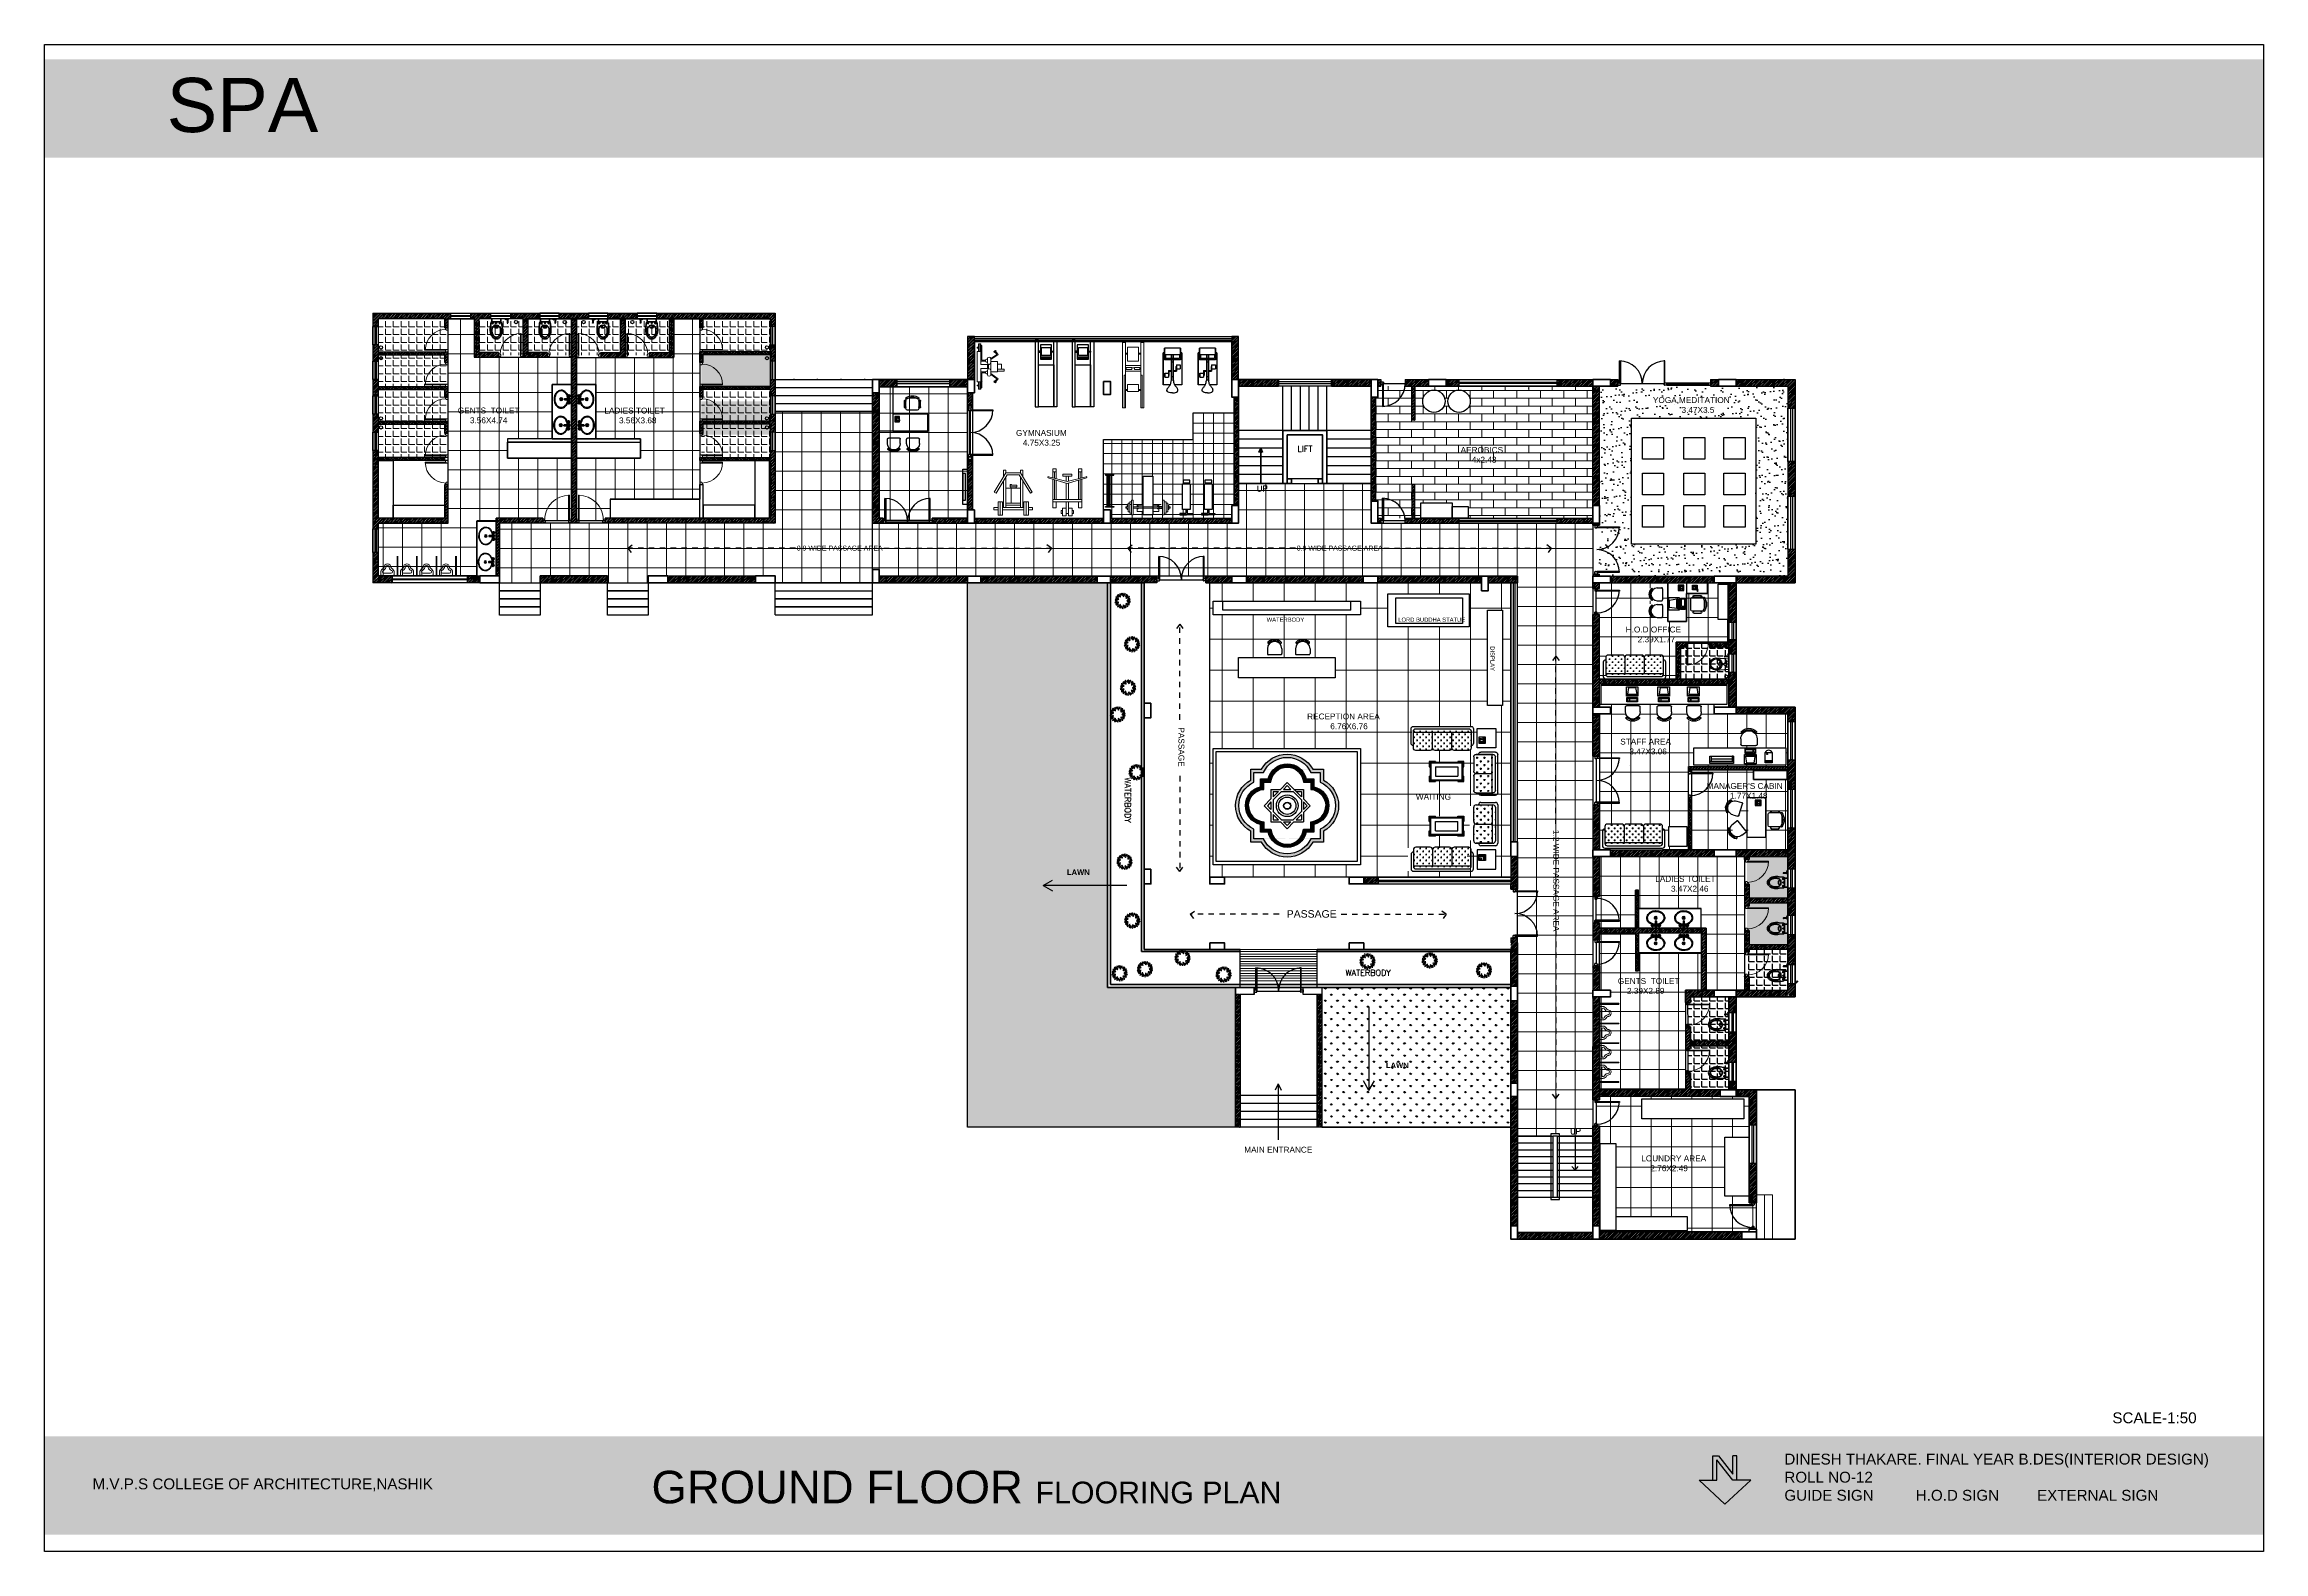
# Model space of a CAD drawing. Header units: millimetres. Extents: x 1521 to 3683, y 1649 to 3322.
# Drawn here: x 1907.98 to 1948.88, y 1649.44 to 1677.22 of the extents above; entities that cross this region are included whole.
import ezdxf
from ezdxf.enums import TextEntityAlignment as Align

# ---------------------------------------------------------------- set-up
doc = ezdxf.new("R2010")
doc.units = ezdxf.units.MM
doc.header["$LTSCALE"] = 0.1
doc.linetypes.add('DASHED2', pattern=[0.375, 0.25, -0.125])
for name, color, linetype in [('2', 2, 'Continuous'), ('4', 6, 'Continuous'), ('5', 5, 'Continuous'), ('HA', 74, 'Continuous'), ('LSCAPE', 3, 'Continuous'), ('TILES', 40, 'Continuous')]:
    doc.layers.add(name, color=color, linetype=linetype)
for name, color, linetype, lineweight in [('___zmena A', 1, 'Continuous', 9), ('COL', 1, 'Continuous', 50), ('DOOR', 8, 'Continuous', 15), ('ELEVATION', 54, 'Continuous', 9), ('plan wall', 7, 'Continuous', 25), ('WALL', 7, 'Continuous', 50), ('WIN', 8, 'Continuous', 25)]:
    doc.layers.add(name, color=color, linetype=linetype, lineweight=lineweight)
doc.styles.add('ATTR', font='romans.shx', dxfattribs={"width": 0.8, "height": 2.52})
doc.styles.add('STYLE1', font='arialbd.ttf')
doc.styles.add('style3', font='simplex.shx')
doc.styles.add('WORKING', font='ARIALN.TTF')
pattern_1 = [(0, (999.78936, 958.43004), (0, 0.35636287), []), (90, (999.78936, 958.43004), (-0.35636287, 0), [])]
pattern_2 = [(45, (1274.377843, 807.466503), (-0.0265249055, 0.0265249055), []), (45, (1274.377843, 807.48526), (-0.0265249055, 0.0265249055), [])]
pattern_3 = [(0, (1274.37784, 807.4665), (0, 0.35636287), []), (90, (1274.37784, 807.4665), (-0.35636287, 0), [])]
pattern_4 = [(0, (999.78936, 958.43004), (0, 0.144420742), [0.105033267, -0.039387475]), (90, (999.78936, 958.43004), (-0.144420742, 0), [0.105033267, -0.039387475])]
pattern_5 = [(90, (1171.29375, 936.10764), (-0.112253125, 0.112253125), [0.029765625, -0.194740625]), (45, (1171.29375, 936.10764), (-0.112253202, 0.112253202), [0.029765625, -0.128984375]), (135, (1171.29375, 936.10764), (-0.112253202, -0.112253202), [0.029765625, -0.128984375])]
pattern_6 = [(0, (368.9064, 13.69224), (0, 0.35636287), []), (90, (368.9064, 13.69224), (-0.35636287, 0), [])]

# ---------------------------------------------------------------- blocks, each defined once
blk = doc.blocks.new('A$C3F6A36EA')
h = blk.add_hatch(color=10)
h.set_gradient(color1=(22, 110, 12), color2=(129, 189, 10), tint=0.46)
h.paths.add_polyline_path([(-44.213, 20.41), (-3.313, 20.41), (-3.313, 22.222), (-44.213, 22.222)])
h = blk.add_hatch(color=10)
h.set_gradient(color1=(22, 110, 12), color2=(129, 189, 10), tint=0.46)
h.paths.add_polyline_path([(-44.213, -3.153), (-3.313, -3.153), (-3.313, -4.965), (-44.213, -4.965)])
at = {"color": 0}
blk.add_lwpolyline([(-44.213, 22.5), (-3.313, 22.5), (-3.313, -5.276), (-44.213, -5.276)], close=True, dxfattribs=at)
at = {"width": 22.63115, "attachment_point": 1}
for s, insert, char_height in [('{\\f@Arial Unicode MS|b0|i0|c0|p34;\\C255;\\c16777215;SPA}', (-41.959, 21.883), 1), ('{\\f@Arial Unicode MS|b0|i0|c0|p34;\\C255;\\c16777215;DINESH THAKARE. FINAL YEAR B.DES(INTERIOR DESIGN)\\PROLL NO-12 \\PGUIDE SIGN          H.O.D SIGN         EXTERNAL SIGN}', (-12.145, -3.471), 0.2), ('{\\f@Arial Unicode MS|b0|i0|c0|p34;\\C255;\\c16777215;M.V.P.S COLLEGE OF ARCHITECTURE,NASHIK}', (-43.325, -3.928), 0.2)]:
    blk.add_mtext(s, dxfattribs=dict(at, insert=insert, char_height=char_height))
blk = doc.blocks.new('AH19E')
for centre, radius, start, end in [((-0.45, -0.07), 0.0753, 42.8639, 138.5782), ((-0.42, 0), 0.127, 38.6571, 111.1583), ((-0.38, 0.17), 0.108, 210.709, 299.1064), ((-0.42, 0.13), 0.059, 13.3115, 125.5828), ((-0.39, 0.21), 0.0681, 203.4613, 295.4329), ((-0.31, 0.33), 0.0887, 191.7015, 269.7406), ((-0.38, 0.23), 0.0753, 2.8639, 98.5782), ((-0.31, 0.12), 0.0835, 13.2488, 122.5832), ((-0.27, 0.22), 0.0926, 200.5035, 295.3285), ((-0.18, 0.37), 0.108, 170.709, 259.1064), ((-0.32, 0.27), 0.127, 358.6571, 71.1583), ((-0.24, 0.37), 0.059, 333.3115, 85.5828), ((-0.17, 0.41), 0.0681, 163.4613, 255.4329), ((-0.06, 0.34), 0.0926, 160.5035, 255.3285), ((-0.16, 0.29), 0.0835, 333.2488, 82.5832), ((-0.02, 0.45), 0.0887, 151.7015, 229.7406), ((-0.14, 0.42), 0.0753, 322.8639, 58.5782), ((0.11, 0.4), 0.108, 130.709, 219.1064), ((-0.07, 0.41), 0.127, 318.6571, 31.1583), ((0.14, 0.42), 0.0681, 123.4613, 215.4329), ((0.06, 0.43), 0.059, 293.3115, 45.5828), ((0.17, 0.3), 0.0926, 120.5035, 215.3285), ((0.06, 0.32), 0.0835, 293.2488, 42.5832), ((0.27, 0.35), 0.0887, 111.7015, 189.7406), ((0.17, 0.41), 0.0753, 282.8639, 18.5782), ((0.34, 0.23), 0.108, 90.709, 179.1064), ((0.21, 0.36), 0.127, 278.6571, 351.1583), ((0.33, 0.12), 0.0926, 80.5035, 175.3285), ((0.26, 0.2), 0.0835, 253.2488, 2.5832), ((0.38, 0.23), 0.0681, 83.4613, 175.4329), ((0.32, 0.29), 0.059, 253.3115, 5.5828), ((0.41, -0.04), 0.108, 50.709, 139.1064), ((0.39, 0.14), 0.127, 238.6571, 311.1583), ((0.44, 0.09), 0.0887, 71.7015, 149.7406), ((0.39, 0.21), 0.0753, 242.8639, 338.5782), ((-0.45, 0.05), 0.0887, 231.7015, 309.7406), ((-0.41, -0.17), 0.059, 53.3115, 165.5828), ((-0.44, -0.09), 0.0681, 243.4613, 335.4329), ((-0.33, -0.27), 0.127, 78.6571, 151.1583), ((-0.4, -0.11), 0.108, 250.709, 339.1064), ((-0.32, -0.11), 0.0835, 53.2488, 162.5832), ((-0.35, 0), 0.0926, 240.5035, 335.3285), ((-0.38, -0.25), 0.0887, 271.7015, 349.7406), ((-0.3, -0.34), 0.0753, 82.8639, 178.5782), ((-0.21, -0.39), 0.059, 93.3115, 205.5828), ((-0.18, -0.29), 0.0835, 93.2488, 202.5832), ((-0.28, -0.35), 0.0681, 283.4613, 15.4329), ((-0.27, -0.23), 0.0926, 280.5035, 15.3285), ((-0.08, -0.42), 0.127, 118.6571, 191.1583), ((-0.24, -0.34), 0.108, 290.709, 19.1064), ((-0.02, -0.45), 0.0753, 122.8639, 218.5782), ((-0.14, -0.43), 0.0887, 311.7015, 29.7406), ((0.05, -0.33), 0.0835, 133.2488, 242.5832), ((-0.06, -0.35), 0.0926, 320.5035, 55.3285), ((0.09, -0.43), 0.059, 133.3115, 245.5828), ((0.01, -0.45), 0.0681, 323.4613, 55.4329), ((0.2, -0.37), 0.127, 158.6571, 231.1583), ((0.03, -0.42), 0.108, 330.709, 59.1064), ((0.17, -0.31), 0.0926, 0.5035, 95.3285), ((0.25, -0.22), 0.0835, 173.2488, 282.5832), ((0.17, -0.42), 0.0887, 351.7015, 69.7406), ((0.27, -0.36), 0.0753, 162.8639, 258.5782), ((0.33, -0.12), 0.0926, 40.5035, 135.3285), ((0.33, -0.01), 0.0835, 213.2488, 322.5832), ((0.29, -0.3), 0.108, 10.709, 99.1064), ((0.39, -0.15), 0.127, 198.6571, 271.1583), ((0.29, -0.34), 0.0681, 3.4613, 95.4329), ((0.34, -0.27), 0.059, 173.3115, 285.5828), ((0.4, -0.21), 0.0887, 31.7015, 109.7406), ((0.44, -0.1), 0.0753, 202.8639, 298.5782), ((0.44, -0.07), 0.0681, 43.4613, 135.4329), ((0.44, 0.01), 0.059, 213.3115, 325.5828)]:
    blk.add_arc(centre, radius, start, end)
blk = doc.blocks.new('FT3')
at = {"xscale": 84, "yscale": 84, "zscale": 9, "rotation": 210}
blk.add_blockref('AH19E', (-2, -3), dxfattribs=at)
blk = doc.blocks.new('TR6')
blk.add_blockref('FT3', (2, 1))
blk = doc.blocks.new('D75')
at = {"layer": 'DOOR'}
for p, q in [((0.05, 0.7), (0.05, 0.675)), ((0.05, 0.7), (0.075, 0.7)), ((0.05, 0.05), (0.05, 0.075)), ((0.05, 0.05), (0.075, 0.05))]:
    blk.add_line(p, q, dxfattribs=at)
for points in [[(0.075, 0.7), (0.075, 0.75), (0, 0.75), (0, 0.685)], [(0.01, 0.675), (0.05, 0.675)], [(0.075, 0.05), (0.075, 0), (0, 0), (0, 0.065)], [(0.01, 0.075), (0.05, 0.075)]]:
    blk.add_lwpolyline(points, dxfattribs=at)
blk.add_lwpolyline([(0.05, 0.075), (0.05, 0.05), (0.7, 0.05), (0.7, 0.075)], close=True, dxfattribs=at)
for centre, radius, start, end in [((0.01, 0.685), 0.01, 180, 270), ((0.05, 0.05), 0.65, 0, 90), ((0.01, 0.065), 0.01, 90, 180)]:
    blk.add_arc(centre, radius, start, end, dxfattribs=at)
blk = doc.blocks.new('RECTANG')
for p, q in [((1, 1), (0, 1)), ((0, 1), (0, 0)), ((0, 0), (1, 0)), ((1, 0), (1, 1))]:
    blk.add_line(p, q)
blk = doc.blocks.new('IBMAT', base_point=(61, 306))
for p, q in [((75, 307), (75, 306)), ((81, 307), (75, 307)), ((81, 306), (81, 307))]:
    blk.add_line(p, q)
at = {"xscale": 21, "yscale": 17, "zscale": 21}
blk.add_blockref('RECTANG', (61, 306), dxfattribs=at)
blk = doc.blocks.new('KEYBOARD', base_point=(60, 294))
for p, xscale, yscale, zscale in [((60, 294), 19, 8, 19), ((61, 295), 13, 5, 13), ((75, 295), 3, 5, 3)]:
    blk.add_blockref('RECTANG', p, dxfattribs=dict(xscale=xscale, yscale=yscale, zscale=zscale))
blk = doc.blocks.new('COMPUTER')
for p, q in [((-6.6, 16.2), (-8.5, 3.5)), ((-8.5, 3.5), (-8.5, 2)), ((8, 3.5), (-8.5, 3.5)), ((-8.5, 2), (8, 2)), ((6.1, 16.2), (-6.6, 16.2)), ((8, 3.5), (6.1, 16.2)), ((8, 2), (8, 3.5))]:
    blk.add_line(p, q)
at = {"xscale": 1.033846153846152, "yscale": 1.033846153846152, "zscale": 1.033846153846152}
for name, p in [('IBMAT', (-10.9, 0)), ('KEYBOARD', (-10, -10.5))]:
    blk.add_blockref(name, p, dxfattribs=at)
blk = doc.blocks.new('DESK2')
for p, q in [((33, 0), (-33, 0)), ((-33, 0), (-33, -68)), ((33, -32), (33, 0)), ((-33, -32), (33, -32)), ((-15, -68), (-15, -32)), ((-33, -68), (-15, -68))]:
    blk.add_line(p, q)
blk = doc.blocks.new('CHAIR7')
for p, q in [((0, 9), (0, -9)), ((20, 12), (3, 12)), ((5.1, 15), (17.9, 15)), ((23, -7.4), (23, 7.4)), ((3, -12), (20, -12)), ((5.1, -15), (17.9, -15))]:
    blk.add_line(p, q)
for centre, radius, start, end in [((3, 9), 3, 90, 180), ((5.6, 13.5), 1.56, 73.7398, 286.2602), ((17.4, 13.5), 1.56, 253.7398, 106.2602), ((20, 9), 3, 62.4156, 90), ((22.3, 11.1), 1.1, 53.3099, 212.0274), ((4.8, 0), 19.6, 327.5758, 32.4242), ((7, 0), 20, 323.1301, 36.8699), ((3, -9), 3, 180, 270), ((5.6, -13.5), 1.56, 73.7398, 286.2602), ((17.4, -13.5), 1.56, 253.7398, 106.2602), ((20, -9), 3, 270, 297.5844), ((22.3, -11.1), 1.1, 147.9726, 306.6901)]:
    blk.add_arc(centre, radius, start, end)
blk = doc.blocks.new('FNPHONE')
for p, q in [((-9.1, 0.2), (-9.7, 0)), ((-8.9, 0.6), (-9.5, 0.4)), ((-8.7, 1), (-9.3, 0.8)), ((-8.5, 1.4), (-9.1, 1.2)), ((-8.3, 1.8), (-8.9, 1.6)), ((-7.1, 0.6), (-7.5, -0.6)), ((-7.3, 6.5), (-7.3, 1.5)), ((-6.3, 6.5), (-6.3, 1.5)), ((-3.9, 4.8), (-3.9, 4.8)), ((-3.9, 3.9), (-3.9, 3.9)), ((-3.9, 3), (-3.9, 3)), ((-3.9, 2), (-3.9, 2)), ((-2.9, 4.8), (-2.9, 4.8)), ((-2.9, 3.9), (-2.9, 3.9)), ((-2.9, 3), (-2.9, 3)), ((-2.9, 2), (-2.9, 2)), ((-2, 4.8), (-2, 4.8)), ((-2, 3.9), (-2, 3.9)), ((-2, 3), (-2, 3)), ((-2, 2), (-2, 2)), ((-9.3, -0.2), (-9.9, -0.4)), ((-9.3, -0.6), (-9.9, -0.8)), ((-9.3, -1), (-9.9, -1.2)), ((-9.3, -1.4), (-9.9, -1.6)), ((-9.1, -1.8), (-9.7, -2)), ((-8.9, -2.2), (-9.5, -2.4)), ((-8.4, -2.5), (-9, -2.7)), ((-7.9, -2), (-8.5, -2.2)), ((-7.7, -1.6), (-8.3, -1.8)), ((-7.5, -1.2), (-8.1, -1.4)), ((-7.3, -0.8), (-7.9, -1))]:
    blk.add_line(p, q)
for centre, start, end in [((-6.8, 6.5), 298.4915, 241.5085), ((-6.8, 1.5), 118.4915, 61.5085)]:
    blk.add_arc(centre, 1.05, start, end)
for p, xscale, yscale, zscale in [((-8.2, 0), 8.20528234483245, 8.104073169521023, 8.20528234483245), ((-4.8, 1.3), 3.75, 4.375, 3.75), ((-4, 6.7), 2.03125, 0.46875, 2.03125)]:
    blk.add_blockref('RECTANG', p, dxfattribs=dict(xscale=xscale, yscale=yscale, zscale=zscale))
blk = doc.blocks.new('http...pointasearch.autodesk.com.GeneralSymbolsCatalog.idropxml.MULTI_LINE_TELEPHONE.xml.MULTI_LINE_TELEPHONE')
for p, q in [((-4.5, 0), (4.5, 0)), ((-4.5, -10), (-4.5, 0)), ((4.5, 0), (4.5, -10)), ((4.5, -10), (-4.5, -10)), ((-4, -0.5), (-4, -3)), ((-4, -3), (-3.25, -3)), ((-1.25, -0.5), (-3.75, -0.5)), ((-3.75, -0.5), (-3.75, -2.75)), ((-3.75, -2.75), (-3.25, -2.75)), ((-3.75, -9.5), (-3.75, -7.25)), ((-3.75, -7.25), (-3.25, -7.25)), ((-1.25, -9.5), (-3.75, -9.5)), ((-3.25, -1), (-1.75, -1)), ((-3.25, -1), (-3.25, -9)), ((-3.25, -9), (-1.75, -9)), ((-1.75, -9), (-1.75, -1)), ((-1.75, -2.75), (-1.25, -2.75)), ((-1.75, -3), (-1, -3)), ((-1.75, -7.25), (-1.25, -7.25)), ((-1.25, -2.75), (-1.25, -0.5)), ((-1.25, -7.25), (-1.25, -9.5)), ((-1, -3), (-1, -0.5)), ((-0.5, -1.5), (-0.5, -3.5)), ((4, -1.5), (-0.5, -1.5)), ((-0.5, -2.5), (4, -2.5)), ((-0.5, -3.5), (4, -3.5)), ((0.75, -6), (0.75, -9)), ((2.75, -6), (0.75, -6)), ((0.75, -9), (2.75, -9)), ((2.75, -9), (2.75, -6)), ((4, -3.5), (4, -1.5))]:
    blk.add_line(p, q)
at = {"style": 'ATTR', "width": 0.8, "flags": 9}
blk.add_attdef('ESTCODE', (0, 0), '', height=0.0000256, dxfattribs=at)
blk = doc.blocks.new('chair cor')
for p, q in [((-27.5, 22.5), (-27.5, 4)), ((23.5, 0), (-23.5, 0)), ((27.5, 22.5), (27.5, 4))]:
    blk.add_line(p, q)
for centre, radius, start, end in [((0, 22.5), 27.5, 0, 180), ((-23.5, 4), 4, 179.6528, 270), ((-23.4, 45.8), 2.5, 135, 315.22099), ((0, 22.5), 35.5, 45.10271, 135.10271), ((0, 22.5), 30.5, 45.11955, 135.11955), ((23.3, 45.9), 2.5, 225, 45.11049), ((23.5, 4), 4, 270, 0.3472)]:
    blk.add_arc(centre, radius, start, end)
blk = doc.blocks.new('CORNER')
at = {"ltscale": 0.02}
for p, q in [((836.513, 549.075), (836.513, 548.494)), ((837.117, 549.075), (836.513, 549.075)), ((837.117, 548.494), (837.117, 549.075)), ((836.513, 548.494), (837.117, 548.494))]:
    blk.add_line(p, q, dxfattribs=at)
blk = doc.blocks.new('Faucet - Bathroom top')
for p, q in [((-4.107, 0.125), (-4.375, 0.125)), ((-3.75, 0.4788), (-3.75, 0.75)), ((-3.5, 0.482), (-3.5, 0.75)), ((-3.1461, 0.125), (-2.875, 0.125)), ((3.143, 0.125), (2.875, 0.125)), ((3.5, 0.4788), (3.5, 0.75)), ((3.75, 0.482), (3.75, 0.75)), ((4.1039, 0.125), (4.375, 0.125)), ((-4.1039, -0.125), (-4.375, -0.125)), ((-3.75, -0.4821), (-3.75, -0.75)), ((-3.5, -0.4789), (-3.5, -0.75)), ((-3.143, -0.125), (-2.875, -0.125)), ((-0.5, -0.8639), (-0.5, -4.5)), ((0.5, -4.5), (0.5, -0.8631)), ((3.1461, -0.125), (2.875, -0.125)), ((3.5, -0.4821), (3.5, -0.75)), ((3.75, -0.4789), (3.75, -0.75)), ((4.107, -0.125), (4.375, -0.125))]:
    blk.add_line(p, q)
for centre, radius in [((-3.625, 0), 1.375), ((-4.625, 0), 0.2795), ((-3.625, 0), 0.5), ((-3.625, 1), 0.2795), ((-2.625, 0), 0.2795), ((0, 0), 0.5), ((3.625, 0), 1.375), ((2.625, 0), 0.2795), ((3.625, 0), 0.5), ((3.625, 1), 0.2795), ((4.625, 0), 0.2795), ((-3.625, -1), 0.2795), ((3.625, -1), 0.2795)]:
    blk.add_circle(centre, radius)
for centre, radius, start, end in [((-3.625, 0), 1, 105.2407, 164.2093), ((-3.625, 0), 1, 16.44125, 74.07887), ((0, 0), 1.5, 289.6514, 250.3603), ((0, 0), 1, 300.3431, 239.7554), ((3.625, 0), 1, 106.12, 164.0884), ((3.625, 0), 1, 16.23422, 73.90469), ((-3.625, 0), 1, 196.2342, 253.9047), ((-3.625, 0), 1, 286.12, 344.0884), ((0, -4.5), 0.5, 180, 0), ((3.625, 0), 1, 196.4413, 254.0789), ((3.625, 0), 1, 285.2407, 344.2093)]:
    blk.add_arc(centre, radius, start, end)
blk = doc.blocks.new('ura')
for p, q in [((66.969, 30.005), (66.969, 30.093)), ((67.344, 29.98), (66.994, 29.98)), ((67.019, 30.09), (67.019, 30.093)), ((67.169, 30.05), (67.059, 30.05)), ((67.279, 30.05), (67.169, 30.05)), ((67.319, 30.093), (67.319, 30.09)), ((67.369, 30.093), (67.369, 30.005))]:
    blk.add_line(p, q)
for centre, radius, start, end in [((67.114, 30.062), 0.152, 128.88395, 156.11333), ((66.993, 30.256), 0.0797, 288.71538, 341.41459), ((66.993, 30.256), 0.13, 293.49224, 346.41313), ((67.189, 30.234), 0.12, 147.06315, 181.9449), ((67.109, 30.286), 0.025, 125.10691, 148.18796), ((67.168, 30.203), 0.127, 89.60008, 125.10691), ((67.189, 30.234), 0.0704, 150.65869, 187.46962), ((67.168, 30.203), 0.0769, 89.33997, 121.48798), ((67.169, 30.203), 0.127, 54.89309, 90.39992), ((67.169, 30.203), 0.0769, 58.51202, 90.66003), ((67.148, 30.234), 0.0704, 19.89903, 29.34131), ((67.344, 30.256), 0.13, 178.84253, 246.50776), ((67.228, 30.286), 0.025, 31.81204, 54.89309), ((67.148, 30.234), 0.12, 358.0551, 32.93685), ((67.344, 30.256), 0.0797, 198.58541, 251.28462), ((67.223, 30.062), 0.152, 23.88667, 51.11605), ((67.044, 30.093), 0.075, 156.11333, 180), ((66.994, 30.005), 0.025, 180, 270), ((67.044, 30.093), 0.025, 156.11333, 180), ((67.059, 30.09), 0.04, 180, 270), ((67.114, 30.062), 0.102, 132.78454, 156.11333), ((67.279, 30.09), 0.04, 270, 0), ((67.223, 30.062), 0.102, 23.88667, 47.21546), ((67.294, 30.093), 0.025, 360, 23.88667), ((67.344, 30.005), 0.025, 270, 360), ((67.294, 30.093), 0.075, 0, 23.88667)]:
    blk.add_arc(centre, radius, start, end)
blk = doc.blocks.new('rotoper_plan')
at = {"color": 0, "linetype": 'Continuous'}
for p, q in [((-0.686, 0.175), (-0.686, 0.043)), ((-0.086, 0.175), (-0.686, 0.175)), ((-0.537, 0.015), (-0.597, 0.015)), ((-0.258, 0.015), (-0.537, 0.015)), ((-0.537, 0.015), (-0.537, -0.015)), ((-0.312, 0.075), (-0.432, 0.075)), ((-0.432, 0.065), (-0.432, 0.075)), ((-0.432, 0.015), (-0.432, 0.065)), ((-0.343, 0.065), (-0.432, 0.065)), ((-0.419, 0.015), (-0.419, 0.065)), ((-0.312, 0.145), (-0.383, 0.145)), ((-0.383, 0.075), (-0.383, 0.145)), ((-0.343, 0.065), (-0.343, 0.075)), ((-0.312, 0.075), (-0.312, 0.145)), ((-0.218, 0.015), (-0.258, 0.015)), ((-0.258, 0.015), (-0.258, -0.015)), ((-0.199, 0.15), (-0.218, 0.15)), ((-0.218, 0.15), (-0.218, -0.15)), ((-0.118, 0.15), (-0.199, 0.15)), ((-0.123, 0.13), (-0.194, 0.13)), ((-0.194, 0.13), (-0.194, -0.13)), ((-0.123, 0.015), (-0.194, 0.015)), ((-0.123, 0.15), (0, 0.15)), ((-0.123, 0.13), (-0.123, -0.13)), ((-0.123, 0.015), (-0.123, -0.015)), ((-0.005, 0.15), (-0.118, 0.15)), ((-0.086, 0.175), (-0.086, 0.15)), ((-0.024, 0.13), (-0.025, 0.13)), ((0, 0.15), (-0.005, 0.15)), ((0, 0.15), (0, -0.15)), ((-0.686, -0.043), (-0.686, -0.175)), ((-0.686, -0.175), (-0.086, -0.175)), ((-0.086, -0.175), (-0.686, -0.175)), ((-0.597, -0.015), (-0.484, -0.015)), ((-0.537, -0.015), (-0.597, -0.015)), ((-0.419, -0.075), (-0.539, -0.075)), ((-0.539, -0.145), (-0.539, -0.075)), ((-0.539, -0.145), (-0.468, -0.145)), ((-0.468, -0.145), (-0.539, -0.145)), ((-0.258, -0.015), (-0.537, -0.015)), ((-0.453, -0.015), (-0.529, -0.015)), ((-0.529, -0.015), (-0.352, -0.015)), ((-0.529, -0.015), (-0.453, -0.015)), ((-0.352, -0.015), (-0.529, -0.015)), ((-0.419, -0.065), (-0.508, -0.065)), ((-0.508, -0.065), (-0.508, -0.075)), ((-0.484, -0.015), (-0.453, -0.015)), ((-0.468, -0.145), (-0.468, -0.075)), ((-0.468, -0.145), (-0.468, -0.075)), ((-0.453, -0.015), (-0.432, -0.015)), ((-0.428, -0.015), (-0.432, -0.015)), ((-0.432, -0.065), (-0.432, -0.015)), ((-0.419, -0.015), (-0.428, -0.015)), ((-0.419, -0.015), (-0.263, -0.015)), ((-0.419, -0.065), (-0.419, -0.015)), ((-0.419, -0.075), (-0.419, -0.065)), ((-0.352, -0.015), (-0.263, -0.015)), ((-0.263, -0.015), (-0.352, -0.015)), ((-0.232, -0.015), (-0.324, -0.015)), ((-0.324, -0.015), (-0.232, -0.015)), ((-0.263, -0.015), (-0.232, -0.015)), ((-0.218, -0.015), (-0.258, -0.015)), ((-0.232, -0.015), (-0.218, -0.015)), ((-0.218, -0.15), (-0.213, -0.15)), ((-0.199, -0.15), (-0.218, -0.15)), ((-0.213, -0.15), (-0.194, -0.15)), ((-0.118, -0.13), (-0.199, -0.13)), ((-0.118, -0.15), (-0.199, -0.15)), ((-0.194, -0.015), (-0.123, -0.015)), ((-0.123, -0.015), (-0.194, -0.015)), ((-0.194, -0.15), (-0.123, -0.15)), ((-0.123, -0.15), (0, -0.15)), ((-0.005, -0.15), (-0.118, -0.15)), ((-0.086, -0.15), (-0.086, -0.175)), ((-0.024, -0.13), (-0.025, -0.13)), ((0, -0.15), (-0.005, -0.15))]:
    blk.add_line(p, q, dxfattribs=at)
for points in [[(-0.834, 0), (-0.834, 0.005), (-0.834, 0.019), (-0.833, 0.038), (-0.829, 0.059), (-0.822, 0.078), (-0.81, 0.094), (-0.794, 0.103), (-0.771, 0.101), (-0.762, 0.097), (-0.753, 0.092), (-0.745, 0.087), (-0.737, 0.08), (-0.729, 0.074), (-0.721, 0.067), (-0.713, 0.06), (-0.705, 0.054), (-0.689, 0.045), (-0.674, 0.037), (-0.658, 0.032), (-0.644, 0.028), (-0.631, 0.026), (-0.621, 0.024), (-0.615, 0.024), (-0.613, 0.024)], [(-0.834, 0), (-0.834, -0.005), (-0.834, -0.019), (-0.833, -0.038), (-0.829, -0.059), (-0.822, -0.078), (-0.81, -0.094), (-0.794, -0.103), (-0.771, -0.101), (-0.762, -0.097), (-0.753, -0.092), (-0.745, -0.087), (-0.737, -0.08), (-0.729, -0.074), (-0.721, -0.067), (-0.713, -0.06), (-0.705, -0.054), (-0.689, -0.045), (-0.674, -0.037), (-0.658, -0.032), (-0.644, -0.028), (-0.631, -0.026), (-0.621, -0.024), (-0.615, -0.024), (-0.613, -0.024)]]:
    blk.add_lwpolyline(points, dxfattribs=at)
blk.add_arc((-0.616, 0), 0.0238, 278.9612, 81.0411, dxfattribs=at)
blk = doc.blocks.new('vzpírací lavice')
at = {"layer": '___zmena A', "color": 7, "ltscale": 5}
for p, q in [((-506, 993), (-541, 993)), ((-541, 993), (-541, 957)), ((-506, 957), (-541, 957)), ((-506, 993), (-506, 1009)), ((-506, 1009), (-470, 1009)), ((-506, 993), (-506, 941)), ((-506, 941), (-470, 941)), ((-488, 1036), (-498, 1036)), ((-498, 1036), (-498, 1009)), ((-498, 914), (-498, 941)), ((-488, 914), (-498, 914)), ((-488, 1009), (-488, 1036)), ((-488, 941), (-488, 914)), ((-470, 993), (-470, 1108)), ((-416, 1108), (-470, 1108)), ((-470, 993), (-470, 842)), ((-416, 842), (-470, 842)), ((-416, 993), (-416, 1156)), ((-416, 1156), (-416, 993)), ((-361, 1156), (-416, 1156)), ((-416, 993), (-416, 794)), ((-416, 794), (-416, 993)), ((-361, 794), (-416, 794)), ((-361, 993), (-361, 1200)), ((-361, 1200), (-307, 1200)), ((-361, 1200), (-361, 993)), ((-361, 993), (-361, 750)), ((-361, 750), (-361, 993)), ((-361, 750), (-307, 750)), ((-307, 1200), (-307, 993)), ((421, 993), (-307, 993)), ((-307, 750), (-307, 993)), ((421, 957), (-307, 957)), ((-186, 993), (-186, 1098)), ((-186, 1098), (0, 1098)), ((-186, 993), (-186, 1016)), ((-186, 1016), (-150, 1016)), ((-186, 901), (-186, 957)), ((-186, 934), (-150, 934)), ((0, 901), (-186, 901)), ((-150, 1016), (-150, 993)), ((-150, 934), (-150, 957)), ((-121, 993), (607, 993)), ((-121, 957), (607, 957)), ((0, 0), (0, 1200)), ((0, 1200), (300, 1200)), ((300, 0), (300, 1200)), ((486, 1098), (300, 1098)), ((300, 901), (486, 901)), ((486, 1016), (450, 1016)), ((450, 1016), (450, 993)), ((450, 934), (450, 957)), ((486, 934), (450, 934)), ((486, 993), (486, 1098)), ((486, 993), (486, 1016)), ((486, 901), (486, 957)), ((661, 1200), (607, 1200)), ((607, 1200), (607, 993)), ((607, 750), (607, 993)), ((661, 750), (607, 750)), ((661, 993), (661, 1200)), ((661, 1200), (661, 993)), ((661, 1156), (716, 1156)), ((661, 993), (661, 750)), ((661, 750), (661, 993)), ((661, 794), (716, 794)), ((716, 993), (716, 1156)), ((716, 1156), (716, 993)), ((716, 1108), (770, 1108)), ((716, 993), (716, 794)), ((716, 794), (716, 993)), ((716, 842), (770, 842)), ((770, 993), (770, 1108)), ((806, 1009), (770, 1009)), ((770, 993), (770, 842)), ((806, 941), (770, 941)), ((788, 1009), (788, 1036)), ((788, 1036), (798, 1036)), ((788, 941), (788, 914)), ((788, 914), (798, 914)), ((798, 1036), (798, 1009)), ((798, 914), (798, 941)), ((806, 993), (806, 1009)), ((806, 993), (841, 993)), ((806, 993), (806, 941)), ((806, 957), (841, 957)), ((841, 993), (841, 957)), ((300, 0), (0, 0))]:
    blk.add_line(p, q, dxfattribs=at)
blk = doc.blocks.new('ddd')
at = {"layer": 'plan wall'}
for p, q in [((226275686580.91989, 349455260869.21539), (226275686580.91989, 349455260743.58807)), ((226275686620.91989, 349455260869.21539), (226275686620.91989, 349455260743.58807)), ((226275686580.91989, 349455260743.58807), (226275686394.23669, 349455260743.58807)), ((226275686394.23669, 349455260743.58807), (226275686394.23669, 349455260703.58807)), ((226275686394.23669, 349455260703.58807), (226275686600.91989, 349455260703.58807)), ((226275686807.60309, 349455260703.58807), (226275686600.91989, 349455260703.58807)), ((226275686620.91989, 349455260743.58807), (226275686807.60309, 349455260743.58807)), ((226275686807.60309, 349455260743.58807), (226275686807.60309, 349455260703.58807))]:
    blk.add_line(p, q, dxfattribs=at)
for points in [[(226275686722.34561, 349455260869.21539), (226275686479.49411, 349455260869.21539), (226275686479.49411, 349455261667.58899), (226275686722.34561, 349455261667.58899)], [(226275686498.53479, 349455261698.73853), (226275686712.93039, 349455261698.73853), (226275686712.93039, 349455261784.46118), (226275686498.53479, 349455261784.46118)]]:
    blk.add_lwpolyline(points, close=True, dxfattribs=at)
blk = doc.blocks.new('A$C491C4D06')
for p, q in [((0.102, 0.686), (-0.504, 0.687)), ((-0.504, 0.687), (-0.504, -1.017)), ((0.102, -1.017), (0.102, 0.686)), ((0.102, -1.017), (-0.504, -1.017))]:
    blk.add_line(p, q)
for centre, radius in [((-0.182, 0.225), 0.0386), ((-0.182, 0.225), 0.0243), ((-0.168, -0.587), 0.0386), ((-0.168, -0.587), 0.0243)]:
    blk.add_circle(centre, radius)
at = {"extrusion": (0, 0, -1)}
for centre in [(-0.182, 0.225), (-0.168, -0.587)]:
    blk.add_ellipse(centre, major_axis=(0.006, -0.265), ratio=0.757949, dxfattribs=at)
for points in [[(-0.176, -0.055), (-0.193, -0.055), (-0.21, -0.053), (-0.252, -0.041), (-0.278, -0.027), (-0.323, 0.012), (-0.342, 0.036), (-0.373, 0.093), (-0.384, 0.124), (-0.397, 0.191), (-0.399, 0.225), (-0.393, 0.293), (-0.386, 0.326), (-0.361, 0.387), (-0.345, 0.414), (-0.305, 0.459), (-0.281, 0.477), (-0.23, 0.5), (-0.203, 0.505), (-0.148, 0.502), (-0.121, 0.494), (-0.072, 0.466), (-0.049, 0.445), (-0.012, 0.396), (0.003, 0.367), (0.025, 0.305), (0.031, 0.271), (0.034, 0.202), (0.031, 0.168), (0.014, 0.103), (0.002, 0.073), (-0.032, 0.02), (-0.053, -0.003), (-0.099, -0.037), (-0.125, -0.048), (-0.16, -0.054), (-0.168, -0.055), (-0.176, -0.055)], [(-0.162, -0.867), (-0.179, -0.867), (-0.195, -0.865), (-0.238, -0.853), (-0.263, -0.839), (-0.308, -0.8), (-0.328, -0.776), (-0.358, -0.719), (-0.37, -0.688), (-0.383, -0.621), (-0.385, -0.587), (-0.379, -0.519), (-0.371, -0.486), (-0.347, -0.425), (-0.33, -0.398), (-0.29, -0.353), (-0.267, -0.335), (-0.216, -0.312), (-0.188, -0.307), (-0.134, -0.31), (-0.107, -0.318), (-0.058, -0.346), (-0.035, -0.367), (0.003, -0.416), (0.018, -0.445), (0.039, -0.508), (0.046, -0.541), (0.048, -0.61), (0.045, -0.644), (0.029, -0.709), (0.016, -0.74), (-0.017, -0.792), (-0.038, -0.815), (-0.085, -0.849), (-0.111, -0.86), (-0.146, -0.866), (-0.154, -0.867), (-0.162, -0.867)]]:
    blk.add_open_spline(points, degree=3, knots=[0, 0, 0, 0, 0.226401, 0.226401, 0.598061, 0.598061, 0.969721, 0.969721, 1.341381, 1.341381, 1.713041, 1.713041, 2.084701, 2.084701, 2.456361, 2.456361, 2.828021, 2.828021, 3.199681, 3.199681, 3.571341, 3.571341, 3.943001, 3.943001, 4.314661, 4.314661, 4.686321, 4.686321, 5.057982, 5.057982, 5.429642, 5.429642, 5.801302, 5.801302, 6.172962, 6.172962, 6.283185, 6.283185, 6.283185, 6.283185])
at = {"xscale": -0.0285377218567646, "yscale": 0.0285377218567646, "zscale": 0.0285377218568328, "rotation": 90}
for p in [(-0.419, 0.22), (-0.404, -0.592)]:
    blk.add_blockref('Faucet - Bathroom top', p, dxfattribs=at)
blk = doc.blocks.new('5 SITE SOFA')
at = {"ltscale": 0.02}
h = blk.add_hatch(dxfattribs=at)
h.set_pattern_fill('CROSS', color=256, scale=0.018084, angle=90, style=0)
h.set_pattern_definition([(180, (1023.91953, 431.48697), (-0.114836516, 0.114836516), [0.05741826, -0.17225477]), (90, (1023.89083, 431.45826), (0.114836516, 0.114836516), [0.05741826, -0.17225477])])
edge = h.paths.add_edge_path()
edge.add_ellipse((837.396, 549.108), major_axis=(-0.053, -0.053), ratio=1, start_angle=225, end_angle=315, ccw=False)
edge.add_line((837.396, 549.183), (837.846, 549.183))
edge.add_ellipse((837.846, 549.108), major_axis=(-0.053, 0.053), ratio=1, start_angle=225, end_angle=315, ccw=False)
edge.add_line((837.921, 549.108), (837.921, 548.608))
edge.add_line((837.921, 548.608), (837.321, 548.608))
edge.add_line((837.321, 548.608), (837.321, 549.108))
edge = h.paths.add_edge_path()
edge.add_ellipse((837.996, 549.108), major_axis=(-0.053, -0.053), ratio=1, start_angle=225, end_angle=315, ccw=False)
edge.add_line((837.996, 549.183), (838.446, 549.183))
edge.add_ellipse((838.446, 549.108), major_axis=(-0.053, 0.053), ratio=1, start_angle=225, end_angle=315, ccw=False)
edge.add_line((838.521, 549.108), (838.521, 548.608))
edge.add_line((838.521, 548.608), (837.921, 548.608))
edge.add_line((837.921, 548.608), (837.921, 549.108))
edge = h.paths.add_edge_path()
edge.add_line((837.321, 548.583), (837.321, 548.608))
edge.add_line((837.321, 548.608), (838.521, 548.608))
edge.add_line((838.521, 548.608), (838.521, 548.583))
edge.add_ellipse((838.446, 548.583), major_axis=(-0.053, -0.053), ratio=1, start_angle=45, end_angle=135, ccw=False)
edge.add_line((838.446, 548.508), (837.396, 548.508))
edge.add_ellipse((837.396, 548.583), major_axis=(-0.053, -0.053), ratio=1, start_angle=-45, end_angle=45, ccw=False)
at = {"linetype": 'Continuous'}
for p, q in [((836.972, 551.139), (836.522, 551.139)), ((836.447, 551.064), (836.447, 549.264)), ((836.522, 550.989), (836.522, 549.339)), ((837.122, 551.064), (836.597, 551.064)), ((836.599, 551.064), (836.599, 551.018)), ((836.599, 550.877), (836.599, 550.83)), ((836.599, 550.689), (836.599, 550.643)), ((836.599, 550.502), (836.599, 550.455)), ((836.622, 551.064), (836.622, 549.264)), ((837.122, 550.464), (836.622, 550.464)), ((836.716, 550.947), (836.669, 550.947)), ((836.716, 550.76), (836.669, 550.76)), ((836.716, 550.572), (836.669, 550.572)), ((836.693, 550.971), (836.693, 550.924)), ((836.693, 550.783), (836.693, 550.736)), ((836.693, 550.596), (836.693, 550.549)), ((836.81, 551.041), (836.763, 551.041)), ((836.81, 550.854), (836.763, 550.854)), ((836.81, 550.666), (836.763, 550.666)), ((836.81, 550.479), (836.763, 550.479)), ((836.786, 551.064), (836.786, 551.018)), ((836.786, 550.877), (836.786, 550.83)), ((836.786, 550.689), (836.786, 550.643)), ((836.786, 550.502), (836.786, 550.455)), ((836.904, 550.947), (836.857, 550.947)), ((836.904, 550.76), (836.857, 550.76)), ((836.904, 550.572), (836.857, 550.572)), ((836.88, 550.971), (836.88, 550.924)), ((836.88, 550.783), (836.88, 550.736)), ((836.88, 550.596), (836.88, 550.549)), ((836.997, 551.041), (836.95, 551.041)), ((836.997, 550.854), (836.95, 550.854)), ((836.997, 550.666), (836.95, 550.666)), ((836.997, 550.479), (836.95, 550.479)), ((836.974, 551.064), (836.974, 551.018)), ((836.974, 550.877), (836.974, 550.83)), ((836.974, 550.689), (836.974, 550.643)), ((836.974, 550.502), (836.974, 550.455)), ((837.091, 550.947), (837.044, 550.947)), ((837.091, 550.76), (837.044, 550.76)), ((837.091, 550.572), (837.044, 550.572)), ((837.047, 551.064), (837.047, 551.064)), ((837.068, 550.971), (837.068, 550.924)), ((837.068, 550.783), (837.068, 550.736)), ((837.068, 550.596), (837.068, 550.549)), ((837.185, 550.854), (837.138, 550.854)), ((837.185, 550.666), (837.138, 550.666)), ((837.167, 550.479), (837.138, 550.479)), ((837.161, 550.877), (837.161, 550.83)), ((837.161, 550.689), (837.161, 550.643)), ((837.161, 550.502), (837.161, 550.475)), ((837.197, 550.539), (837.197, 550.989)), ((836.599, 550.314), (836.599, 550.268)), ((836.599, 550.127), (836.599, 550.08)), ((836.599, 549.939), (836.599, 549.893)), ((836.599, 549.752), (836.599, 549.705)), ((837.122, 549.864), (836.622, 549.864)), ((836.716, 550.385), (836.669, 550.385)), ((836.716, 550.197), (836.669, 550.197)), ((836.716, 550.01), (836.669, 550.01)), ((836.716, 549.822), (836.669, 549.822)), ((836.693, 550.408), (836.693, 550.361)), ((836.693, 550.221), (836.693, 550.174)), ((836.693, 550.033), (836.693, 549.986)), ((836.693, 549.846), (836.693, 549.799)), ((836.81, 550.291), (836.763, 550.291)), ((836.81, 550.104), (836.763, 550.104)), ((836.81, 549.916), (836.763, 549.916)), ((836.786, 550.314), (836.786, 550.268)), ((836.786, 550.127), (836.786, 550.08)), ((836.786, 549.939), (836.786, 549.893)), ((836.786, 549.752), (836.786, 549.705)), ((836.904, 550.385), (836.857, 550.385)), ((836.904, 550.197), (836.857, 550.197)), ((836.904, 550.01), (836.857, 550.01)), ((836.904, 549.822), (836.857, 549.822)), ((836.88, 550.408), (836.88, 550.361)), ((836.88, 550.221), (836.88, 550.174)), ((836.88, 550.033), (836.88, 549.986)), ((836.88, 549.846), (836.88, 549.799)), ((836.997, 550.291), (836.95, 550.291)), ((836.997, 550.104), (836.95, 550.104)), ((836.997, 549.916), (836.95, 549.916)), ((836.974, 550.314), (836.974, 550.268)), ((836.974, 550.127), (836.974, 550.08)), ((836.974, 549.939), (836.974, 549.893)), ((836.974, 549.752), (836.974, 549.705)), ((837.091, 550.385), (837.044, 550.385)), ((837.091, 550.197), (837.044, 550.197)), ((837.091, 550.01), (837.044, 550.01)), ((837.091, 549.822), (837.044, 549.822)), ((837.068, 550.408), (837.068, 550.361)), ((837.068, 550.221), (837.068, 550.174)), ((837.068, 550.033), (837.068, 549.986)), ((837.068, 549.846), (837.068, 549.799)), ((837.185, 550.291), (837.138, 550.291)), ((837.185, 550.104), (837.138, 550.104)), ((837.185, 549.916), (837.138, 549.916)), ((837.161, 550.314), (837.161, 550.268)), ((837.161, 550.127), (837.161, 550.08)), ((837.161, 549.939), (837.161, 549.893)), ((837.161, 549.752), (837.161, 549.705)), ((837.197, 549.939), (837.197, 550.389)), ((837.197, 549.339), (837.197, 549.789)), ((836.522, 549.189), (836.972, 549.189)), ((836.597, 549.264), (837.122, 549.264)), ((836.599, 549.564), (836.599, 549.518)), ((836.599, 549.377), (836.599, 549.33)), ((836.716, 549.635), (836.669, 549.635)), ((836.716, 549.447), (836.669, 549.447)), ((836.693, 549.658), (836.693, 549.611)), ((836.693, 549.471), (836.693, 549.424)), ((836.693, 549.283), (836.693, 549.264)), ((836.81, 549.729), (836.763, 549.729)), ((836.81, 549.541), (836.763, 549.541)), ((836.81, 549.354), (836.763, 549.354)), ((836.786, 549.564), (836.786, 549.518)), ((836.786, 549.377), (836.786, 549.33)), ((836.904, 549.635), (836.857, 549.635)), ((836.904, 549.447), (836.857, 549.447)), ((836.88, 549.658), (836.88, 549.611)), ((836.88, 549.471), (836.88, 549.424)), ((836.88, 549.283), (836.88, 549.264)), ((836.997, 549.729), (836.95, 549.729)), ((836.997, 549.541), (836.95, 549.541)), ((836.997, 549.354), (836.95, 549.354)), ((836.974, 549.564), (836.974, 549.518)), ((836.974, 549.377), (836.974, 549.33)), ((837.091, 549.635), (837.044, 549.635)), ((837.091, 549.447), (837.044, 549.447)), ((837.047, 549.264), (837.047, 549.264)), ((837.068, 549.658), (837.068, 549.611)), ((837.068, 549.471), (837.068, 549.424)), ((837.068, 549.283), (837.068, 549.264)), ((837.185, 549.729), (837.138, 549.729)), ((837.185, 549.541), (837.138, 549.541)), ((837.185, 549.354), (837.138, 549.354)), ((837.161, 549.564), (837.161, 549.518)), ((837.161, 549.377), (837.161, 549.33)), ((837.321, 549.108), (837.321, 548.608)), ((837.321, 548.583), (837.321, 549.108)), ((837.396, 549.183), (837.846, 549.183)), ((837.396, 549.183), (837.846, 549.183)), ((837.921, 549.108), (837.921, 548.608)), ((837.996, 549.183), (838.446, 549.183)), ((838.521, 549.108), (838.521, 548.583)), ((837.246, 548.508), (837.246, 548.958)), ((837.321, 549.033), (837.321, 549.033)), ((838.521, 548.608), (837.321, 548.608)), ((838.521, 548.433), (837.321, 548.433)), ((838.446, 548.508), (837.396, 548.508)), ((838.521, 549.033), (838.521, 549.033)), ((838.596, 548.958), (838.596, 548.508))]:
    blk.add_line(p, q, dxfattribs=at)
for centre, start, end in [((836.522, 551.064), 90, 180), ((836.972, 551.064), 0, 90), ((836.597, 550.989), 90, 180), ((837.122, 550.989), 0, 90), ((837.122, 550.539), 270, 0), ((837.122, 550.389), 0, 90), ((837.122, 549.939), 270, 0), ((837.122, 549.939), 270, 0), ((837.122, 549.789), 0, 90), ((837.122, 549.789), 0, 90), ((836.522, 549.264), 180, 270), ((836.597, 549.339), 180, 270), ((836.972, 549.264), 270, 0), ((837.122, 549.339), 270, 0), ((837.396, 549.108), 90, 180), ((837.396, 549.108), 90, 180), ((837.396, 549.108), 90, 180), ((837.846, 549.108), 0, 90), ((837.996, 549.108), 90, 180), ((838.446, 549.108), 0, 90), ((837.321, 548.958), 90, 180), ((837.321, 548.508), 180, 270), ((837.396, 548.583), 180, 270), ((838.446, 548.583), 270, 0), ((838.521, 548.958), 0, 90), ((838.521, 548.508), 270, 0)]:
    blk.add_arc(centre, 0.075, start, end, dxfattribs=at)
blk.add_blockref('CORNER', (0, 0))
blk = doc.blocks.new('Phone - Desk')
at = {"linetype": 'Continuous'}
for p, q in [((-4.5, -5), (-4.5, 5)), ((-4.5, 5), (4.5, 5)), ((-4, 4.5), (-4, 2)), ((-4, 2), (-3.25, 2)), ((-3.75, 4.5), (-3.75, 2.25)), ((-1.25, 4.5), (-3.75, 4.5)), ((-3.75, 2.25), (-3.25, 2.25)), ((-3.25, 4), (-3.25, -4)), ((-3.25, 4), (-1.75, 4)), ((-1.75, -4), (-1.75, 4)), ((-1.75, 2.25), (-1.25, 2.25)), ((-1.75, 2), (-1, 2)), ((-1.25, 2.25), (-1.25, 4.5)), ((-1, 2), (-1, 4.5)), ((4, 3.5), (-0.5, 3.5)), ((-0.5, 3.5), (-0.5, 1.5)), ((-0.5, 2.5), (4, 2.5)), ((-0.5, 1.5), (4, 1.5)), ((4, 1.5), (4, 3.5)), ((4.5, 5), (4.5, -5)), ((4.5, -5), (-4.5, -5)), ((-3.75, -2.25), (-3.25, -2.25)), ((-3.75, -4.5), (-3.75, -2.25)), ((-1.25, -4.5), (-3.75, -4.5)), ((-3.25, -4), (-1.75, -4)), ((-1.75, -2.25), (-1.25, -2.25)), ((-1.25, -2.25), (-1.25, -4.5)), ((2.75, -1), (0.75, -1)), ((0.75, -1), (0.75, -4)), ((0.75, -4), (2.75, -4)), ((2.75, -4), (2.75, -1))]:
    blk.add_line(p, q, dxfattribs=at)
blk = doc.blocks.new('cenre table')
for p, q in [((-66.6, 25.5), (-66.6, 40.1)), ((-66.6, 40.1), (-49.3, 40.1)), ((-66.6, 25.5), (-64.1, 25.5)), ((-66.6, -14.8), (-66.6, 0)), ((-66.6, 0), (-64.1, 0)), ((-64.1, 37.6), (25.9, 37.6)), ((-64.1, -12.4), (-64.1, 37.6)), ((-61.7, 35.2), (23.4, 35.2)), ((-61.7, -9.9), (-61.7, 35.2)), ((-49.3, 37.6), (-49.3, 40.1)), ((-49.3, 25.5), (11.3, 25.5)), ((-49.3, 0), (-49.3, 25.5)), ((-49.3, 0), (11.3, 0)), ((11.3, 37.6), (11.3, 40.1)), ((11.3, 40.1), (28.3, 40.1)), ((11.3, 0), (11.3, 25.5)), ((23.4, 35.2), (23.4, -9.9)), ((25.9, 37.6), (25.9, -12.4)), ((25.9, 25.5), (28.3, 25.5)), ((25.9, 0), (28.3, 0)), ((28.3, 40.1), (28.3, 25.5)), ((28.3, 0), (28.3, -14.8)), ((-49.3, -14.8), (-66.6, -14.8)), ((25.9, -12.4), (-64.1, -12.4)), ((23.4, -9.9), (-61.7, -9.9)), ((-49.3, -14.8), (-49.3, -12.4)), ((11.3, -14.8), (11.3, -12.4)), ((28.3, -14.8), (11.3, -14.8))]:
    blk.add_line(p, q)
blk = doc.blocks.new('multipress')
at = {"layer": '___zmena A', "color": 7, "ltscale": 5}
for points in [[(-776, 1400), (-707, 1400), (-707, 982), (-776, 982)], [(-707, 1400), (-637, 1400), (-637, 982), (-707, 982)], [(100, 1400), (30, 1400), (30, 982), (100, 982)], [(170, 1400), (100, 1400), (100, 982), (170, 982)], [(-531, 1093), (-76, 1093), (-76, 1027), (-531, 1027)], [(-531, 1027), (-369, 1027), (-369, 555), (-531, 555)], [(-369, 1027), (-76, 1027), (-76, 555), (-369, 555)], [(-400, 520), (-188, 520), (-188, 465), (-400, 465)], [(-400, 465), (-359, 465), (-359, 445), (-400, 445)], [(-379, 520), (-210, 520), (-210, 555), (-379, 555)]]:
    blk.add_lwpolyline(points, close=True, dxfattribs=at)
for points in [[(-776, 1164), (-903, 1164), (-903, 1231), (-776, 1231)], [(-493, 144), (-839, 717), (-897, 683), (-531, 77)], [(-637, 1231), (30, 1231)], [(30, 1164), (-637, 1164)], [(-607, 333), (-607, 1164), (-531, 1164), (-531, 207)], [(-114, 144), (233, 717), (290, 683), (-76, 77)], [(0, 333), (0, 1164), (-76, 1164), (-76, 207)], [(170, 1231), (297, 1231), (297, 1164), (170, 1164)], [(-531, 77), (-531, 0), (-607, 0), (-607, 203)], [(-531, 77), (-76, 77)], [(-114, 144), (-493, 144)], [(-76, 77), (-76, 0), (0, 0), (0, 203)]]:
    blk.add_lwpolyline(points, dxfattribs=at)
blk = doc.blocks.new('přitahovací hrazda')
at = {"layer": '___zmena A', "color": 7, "ltscale": 5}
for p, q in [((-853, 340), (-853, 964)), ((-52, 340), (-52, 964)), ((-453, 465), (-1053, 279)), ((-453, 401), (-1045, 248)), ((-905, 94), (-802, 94)), ((-853, 94), (-853, 297)), ((-454, 465), (146, 279)), ((-454, 401), (138, 248)), ((-104, 94), (0, 94)), ((-52, 94), (-52, 297))]:
    blk.add_line(p, q, dxfattribs=at)
for points in [[(-605, 1400), (-649, 1400), (-649, 1303), (-605, 1303)], [(-493, 1466), (-605, 1466), (-605, 1229), (-493, 1229)], [(-412, 1466), (-300, 1466), (-300, 1229), (-412, 1229)], [(-300, 1400), (-256, 1400), (-256, 1303), (-300, 1303)], [(-905, 1037), (0, 1037), (0, 964), (-905, 964)], [(-596, 227), (-311, 227), (-311, 174), (-596, 174)]]:
    blk.add_lwpolyline(points, close=True, dxfattribs=at)
for points in [[(-493, 1037), (-493, 1400), (-412, 1400), (-412, 1037)], [(-802, 1037), (-802, 1219), (-905, 1219), (-905, 324)], [(-802, 356), (-802, 964)], [(-493, 452), (-493, 964)], [(-412, 964), (-412, 452)], [(-104, 1037), (-104, 1219), (0, 1219), (0, 324)], [(-104, 356), (-104, 964)], [(-905, 284), (-905, 0), (-802, 0), (-802, 311)], [(-412, 390), (-412, 227), (-493, 227), (-493, 390)], [(0, 283), (0, 0), (-104, 0), (-104, 310)]]:
    blk.add_lwpolyline(points, dxfattribs=at)
for centre, start, end in [((-1049, 263), 104.51049, 284.51049), ((142, 263), 255.48951, 75.48951)]:
    blk.add_arc(centre, 16, start, end, dxfattribs=at)
blk = doc.blocks.new('posilovač prsou')
at = {"layer": '___zmena A', "color": 7, "ltscale": 5}
for points in [[(-604, -38), (-577, -38), (-577, 0), (-604, 0)], [(604, -38), (577, -38), (577, 0), (604, 0)], [(-472, -74), (-706, -74), (-706, -38), (-472, -38)], [(-472, -111), (-706, -111), (-706, -74), (-472, -74)], [(-443, -539), (-471, -519), (-505, -568), (-478, -587)], [(-42, -354), (42, -354), (42, -315), (-42, -315)], [(81, -628), (145, -628), (145, -841), (81, -841)], [(443, -539), (471, -519), (505, -568), (478, -587)], [(472, -74), (706, -74), (706, -38), (472, -38)], [(472, -111), (706, -111), (706, -74), (472, -74)]]:
    blk.add_lwpolyline(points, close=True, dxfattribs=at)
for points in [[(-62, -111), (-472, -111), (-472, 0), (0, 0)], [(62, -111), (472, -111), (472, 0), (0, 0)], [(-167, -111), (-657, -111), (-657, -140), (-198, -140)], [(-401, -633), (-474, -582), (-454, -553), (-381, -605)], [(-217, -418), (-379, -648), (-401, -633)], [(-381, -605), (-249, -418)], [(-248, -318), (-119, -318)], [(-119, -418), (-248, -418)], [(-230, -285), (-230, -318), (-140, -318), (-140, -285)], [(-198, -111), (-167, -111), (-167, -255)], [(-198, -254), (-198, -140)], [(-181, -252), (-188, -252)], [(0, -417), (-162, -417), (-162, -628), (0, -628)], [(-112, -417), (0, -417)], [(0, -628), (-81, -628), (-81, -757), (0, -757)], [(0, -354), (-72, -354)], [(-62, -111), (-62, -354), (-20, -354)], [(0, -354), (72, -354)], [(112, -417), (0, -417)], [(0, -417), (162, -417), (162, -628), (0, -628)], [(0, -628), (81, -628), (81, -757), (0, -757)], [(62, -111), (62, -354), (20, -354)], [(248, -318), (119, -318)], [(119, -418), (248, -418)], [(230, -285), (230, -318), (140, -318), (140, -285)], [(198, -111), (167, -111), (167, -255)], [(167, -111), (657, -111), (657, -140), (198, -140)], [(181, -252), (188, -252)], [(198, -254), (198, -140)], [(217, -418), (379, -648), (401, -633)], [(381, -605), (249, -418)], [(401, -633), (474, -582), (454, -553), (381, -605)]]:
    blk.add_lwpolyline(points, dxfattribs=at)
for centre, start, end in [((-248, -368), 90, 270), ((-119, -368), 270, 90), ((119, -368), 90, 270), ((248, -368), 270, 90)]:
    blk.add_arc(centre, 49.9, start, end, dxfattribs=at)
for start_param, end_param in [(3.141593, 6.283185), (7.779961, 7.928003)]:
    blk.add_ellipse((-185, -285), major_axis=(-45.2, 0), ratio=0.726738, start_param=start_param, end_param=end_param, dxfattribs=at)
at = {"layer": '___zmena A', "color": 7, "ltscale": 5, "extrusion": (0, 0, -1)}
for start_param, end_param in [(3.141593, 6.283185), (7.779961, 7.928003)]:
    blk.add_ellipse((185, -285), major_axis=(45.2, 0), ratio=0.726738, start_param=start_param, end_param=end_param, dxfattribs=at)
blk = doc.blocks.new('posilovač břišních svalů')
at = {"layer": '___zmena A', "color": 7, "ltscale": 5}
for p, q in [((-1219, 534), (-1219, 556)), ((-1219, 284), (-1219, 368)), ((-1219, 118), (-1219, 94))]:
    blk.add_line(p, q, dxfattribs=at)
for points in [[(-2000, 650), (0, 650), (0, 556), (-2000, 556)], [(-2000, 0), (0, 0), (0, 94), (-2000, 94)], [(-1856, 493), (-1428, 493), (-1428, 160), (-1856, 160)], [(-1636, 493), (-1669, 493), (-1669, 556), (-1636, 556)], [(-1636, 160), (-1669, 160), (-1669, 97), (-1636, 97)], [(-1295, 556), (-1119, 556), (-1119, 94), (-1295, 94)], [(-1233, 534), (-1175, 534), (-1175, 368), (-1233, 368)], [(-1233, 284), (-1175, 284), (-1175, 118), (-1233, 118)], [(-1000, 556), (0, 556), (0, 603), (-1000, 603)], [(-1000, 94), (0, 94), (0, 47), (-1000, 47)], [(-712, 493), (-495, 493), (-495, 160), (-712, 160)], [(-527, 493), (-560, 493), (-560, 556), (-527, 556)], [(-527, 160), (-560, 160), (-560, 97), (-527, 97)]]:
    blk.add_lwpolyline(points, close=True, dxfattribs=at)
blk = doc.blocks.new('dd')
at = {"layer": 'plan wall', "elevation": 0}
for points in [[(226275675447.67401, 349455262498.04309), (226275675447.67401, 349455260498.04303), (226275675541.67151, 349455260498.04303), (226275675541.67151, 349455262498.04309)], [(226275675604.4386, 349455262133.98889), (226275675604.4386, 349455262166.82397), (226275675541.67151, 349455262166.82397), (226275675541.67151, 349455262133.98889)], [(226275675604.4386, 349455262353.83917), (226275675604.4386, 349455261925.93341), (226275675937.91891, 349455261925.93341), (226275675937.91891, 349455262353.83917)], [(226275675937.91891, 349455262133.98889), (226275675937.91891, 349455262166.82397), (226275676000.686, 349455262166.82397), (226275676000.686, 349455262133.98889)], [(226275676097.67401, 349455262498.04309), (226275676097.67401, 349455260498.04303), (226275676003.67651, 349455260498.04303), (226275676003.67651, 349455262498.04309)], [(226275675541.67151, 349455261753.96271), (226275676003.67651, 349455261753.96271), (226275676003.67651, 349455260498.04303), (226275675541.67151, 349455260498.04303)]]:
    blk.add_lwpolyline(points, close=True, dxfattribs=at)
at = {"layer": 'plan wall'}
for points in [[(226275675640.1004, 349455262272.15167), (226275675906.49438, 349455262272.15167), (226275675906.49438, 349455262040.49579), (226275675640.1004, 349455262040.49579)], [(226275675625.30789, 349455261992.8797), (226275675918.10849, 349455261992.8797), (226275675918.10849, 349455261942.91687), (226275675625.30789, 349455261942.91687)]]:
    blk.add_lwpolyline(points, close=True, dxfattribs=at)
blk.add_circle((226275675662.66821, 349455261965.49158), 11.87299, dxfattribs=at)
blk = doc.blocks.new('A$C55D65794')
at = {"layer": 'TILES'}
h = blk.add_hatch(dxfattribs=at)
h.set_pattern_fill('HONEY', color=0, scale=60, angle=-90, style=0)
h.set_pattern_definition([(270, (-1697.808, 11853.952), (-6.4951905, -11.25), [7.5, -15]), (150, (-1697.808, 11853.952), (-6.4951905, 11.25), [7.5, -15]), (210, (-1697.808, 11853.952), (-12.990381, -2e-08), [-15, 7.5])])
edge = h.paths.add_edge_path(flags=16)
edge.add_line((-518, -272), (-518, -325))
edge.add_line((-518, -325), (-571, -325))
edge.add_arc((-701, -265), 144, 204.7808, 335.2192, ccw=False)
edge.add_line((-832, -325), (-885, -325))
edge.add_line((-885, -325), (-885, -272))
edge.add_arc((-824, -142), 144, 114.7808, 245.2192, ccw=False)
edge.add_line((-885, -11), (-885, 42))
edge.add_line((-885, 42), (-832, 42))
edge.add_arc((-701, -18), 144, 24.7808, 155.2192, ccw=False)
edge.add_line((-571, 42), (-518, 42))
edge.add_line((-518, 42), (-518, -11))
edge.add_arc((-578, -142), 144, -65.2192, 65.2192, ccw=False)
edge = h.paths.add_edge_path()
edge.add_line((-500, -283), (-500, -343))
edge.add_line((-500, -343), (-560, -343))
edge.add_arc((-701, -265), 162, 208.9341, 331.0659, ccw=False)
edge.add_line((-843, -343), (-903, -343))
edge.add_line((-903, -343), (-903, -283))
edge.add_arc((-824, -142), 162, 118.9341, 241.0659, ccw=False)
edge.add_line((-903, 0), (-903, 60))
edge.add_line((-903, 60), (-843, 60))
edge.add_arc((-701, -18), 162, 28.9341, 151.0659, ccw=False)
edge.add_line((-560, 60), (-500, 60))
edge.add_line((-500, 60), (-500, 0))
edge.add_arc((-578, -142), 162, -61.0659, 61.0659, ccw=False)
at = {"layer": '5', "color": 0}
for p, q in [((-791, -104), (-828, -142)), ((-791, -121), (-811, -142)), ((-791, -52), (-738, -52)), ((-791, -52), (-791, -104)), ((-791, -121), (-791, -162)), ((-733, -64), (-779, -109)), ((-779, -64), (-750, -64)), ((-779, -64), (-779, -92)), ((-750, -64), (-779, -92)), ((-779, -109), (-779, -174)), ((-701, -14), (-738, -52)), ((-733, -64), (-669, -64)), ((-701, -31), (-721, -52)), ((-721, -52), (-681, -52)), ((-623, -92), (-701, -14)), ((-681, -52), (-701, -31)), ((-623, -109), (-669, -64)), ((-664, -52), (-611, -52)), ((-652, -64), (-623, -64)), ((-623, -64), (-623, -92)), ((-623, -109), (-623, -174)), ((-611, -52), (-611, -104)), ((-574, -142), (-611, -104)), ((-591, -142), (-611, -121)), ((-611, -121), (-611, -162)), ((-791, -179), (-828, -142)), ((-791, -162), (-811, -142)), ((-791, -179), (-791, -232)), ((-791, -232), (-738, -232)), ((-733, -220), (-779, -174)), ((-779, -191), (-779, -220)), ((-750, -220), (-779, -191)), ((-779, -220), (-750, -220)), ((-701, -269), (-738, -232)), ((-733, -220), (-669, -220)), ((-701, -252), (-721, -232)), ((-721, -232), (-681, -232)), ((-664, -232), (-701, -269)), ((-681, -232), (-701, -252)), ((-623, -174), (-669, -220)), ((-664, -232), (-611, -232)), ((-623, -191), (-652, -220)), ((-652, -220), (-623, -220)), ((-623, -191), (-623, -220)), ((-574, -142), (-611, -179)), ((-591, -142), (-611, -162)), ((-611, -179), (-611, -232))]:
    blk.add_line(p, q, dxfattribs=at)
at = {"layer": 'LSCAPE', "color": 0}
blk.add_circle((-701, -142), 20, dxfattribs=at)
at = {"layer": 'TILES', "color": 0}
for p, q in [((-843, -283), (-843, -242)), ((-560, -242), (-560, -283)), ((-801, -283), (-843, -283)), ((-560, -283), (-601, -283))]:
    blk.add_line(p, q, dxfattribs=at)
for points in [[(-500, -283), (-500, -343), (-560, -343, -0.58982), (-843, -343), (-903, -343), (-903, -283, -0.58982), (-903, 0), (-903, 60), (-843, 60, -0.58982), (-560, 60), (-500, 60), (-500, 0, -0.58982)], [(-518, -272), (-518, -325), (-571, -325, -0.639762), (-832, -325), (-885, -325), (-885, -272, -0.639762), (-885, -11), (-885, 42), (-832, 42, -0.639762), (-571, 42), (-518, 42), (-518, -11, -0.639762)], [(-554, -246), (-554, -289), (-596, -289, -0.795386), (-806, -289), (-849, -289), (-849, -246, -0.795386), (-849, -37), (-849, 6), (-806, 6, -0.795386), (-596, 6), (-554, 6), (-554, -37, -0.795386)], [(-557, -244), (-557, -286), (-599, -286, -0.814111), (-804, -286), (-846, -286), (-846, -244, -0.814111), (-846, -39), (-846, 3), (-804, 3, -0.814111), (-599, 3), (-557, 3), (-557, -39, -0.814111)]]:
    blk.add_lwpolyline(points, format="xyb", close=True, dxfattribs=at)
for points in [[(-926, -142, -0.362347), (-843, -41), (-843, 0), (-801, 0, -0.834224), (-601, 0), (-560, 0), (-560, -41, -0.362347), (-476, -142)], [(-923, -142, -0.369223), (-840, -44), (-840, -3), (-799, -3, -0.855006), (-603, -3), (-562, -3), (-562, -44, -0.369223), (-479, -142, -0.369223)], [(-920, -142, -0.376517), (-837, -46), (-837, -6), (-796, -6, -0.877423), (-606, -6), (-565, -6), (-565, -46, -0.376517), (-482, -142, -0.376517)], [(-917, -142, -0.384275), (-834, -49), (-834, -9), (-794, -9, -0.9017), (-609, -9), (-568, -9), (-568, -49, -0.384275), (-485, -142, -0.384275)], [(-915, -142, -0.392548), (-831, -52), (-831, -12), (-791, -12, -0.928112), (-611, -12), (-571, -12), (-571, -52, -0.392548), (-488, -142, -0.392548)], [(-926, -142, 0.362347), (-843, -242), (-843, -283), (-801, -283, 0.834224), (-601, -283), (-560, -283), (-560, -242, 0.362347), (-476, -142)], [(-923, -142, 0.369223), (-840, -239), (-840, -280), (-799, -280, 0.855006), (-603, -280), (-562, -280), (-562, -239, 0.369223), (-479, -142, 0.369223)], [(-920, -142, 0.376517), (-837, -237), (-837, -277), (-796, -277, 0.877423), (-606, -277), (-565, -277), (-565, -237, 0.376517), (-482, -142, 0.376517)], [(-917, -142, 0.384275), (-834, -234), (-834, -274), (-794, -274, 0.9017), (-609, -274), (-568, -274), (-568, -234, 0.384275), (-485, -142, 0.384275)], [(-915, -142, 0.392548), (-831, -231), (-831, -272), (-791, -272, 0.928112), (-611, -272), (-571, -272), (-571, -231, 0.392548), (-488, -142, 0.392548)]]:
    blk.add_lwpolyline(points, format="xyb", dxfattribs=at)
for radius in [60, 48, 18]:
    blk.add_circle((-701, -142), radius, dxfattribs=at)
blk.add_arc((-701, -265), 102, 190.3286, 349.6714, dxfattribs=at)
blk = doc.blocks.new('N')
at = {"layer": '2', "color": 0}
for p, q in [((1629.328, 1645.586), (1628.851, 1645.141)), ((1629.328, 1645.586), (1629.803, 1645.141)), ((1628.851, 1645.141), (1629.105, 1645.141)), ((1629.105, 1645.141), (1629.105, 1644.695)), ((1629.105, 1645.141), (1629.18, 1645.141)), ((1629.18, 1645.141), (1629.477, 1644.769)), ((1629.447, 1644.695), (1629.18, 1645.029)), ((1629.18, 1645.029), (1629.18, 1644.695)), ((1629.477, 1645.141), (1629.477, 1644.769)), ((1629.551, 1645.141), (1629.477, 1645.141)), ((1629.803, 1645.141), (1629.551, 1645.141)), ((1629.551, 1645.141), (1629.551, 1644.695)), ((1629.105, 1644.695), (1629.18, 1644.695)), ((1629.551, 1644.695), (1629.447, 1644.695))]:
    blk.add_line(p, q, dxfattribs=at)

msp = doc.modelspace()

# ---------------------------------------------------------------- hatches: boundary and pattern name
h = msp.add_hatch()
h.set_pattern_fill('STEEL', color=256, scale=0.011815, style=0)
h.set_pattern_definition(pattern_2)
h.paths.add_polyline_path([(1915.4668, 1672.2611), (1914.0306, 1672.2611), (1914.0306, 1672.0179), (1914.1299, 1672.0179), (1914.1299, 1672.1617), (1915.3578, 1672.1617), (1915.3578, 1671.9954), (1915.4169, 1671.9954), (1915.4169, 1672.1617), (1915.4668, 1672.1617)])
at = {"lineweight": 0}
h = msp.add_hatch(dxfattribs=at)
h.set_pattern_fill('ANGLE', color=9, scale=0.020676, style=0)
h.set_pattern_definition(pattern_4)
h.paths.add_polyline_path([(1915.3873, 1671.5524), (1914.1299, 1671.5524), (1914.1299, 1672.1617), (1915.3873, 1672.1617)])
h = msp.add_hatch(dxfattribs=at)
h.set_pattern_fill('NET', color=9, scale=0.11224, style=0)
h.set_pattern_definition(pattern_1)
h.paths.add_polyline_path([(1915.4169, 1668.3951), (1915.4169, 1672.1617), (1915.894, 1672.1617), (1915.894, 1671.4501), (1917.6911, 1671.4501), (1917.6917, 1670.9519), (1917.3331, 1670.9514), (1917.3331, 1669.9455), (1916.5096, 1669.9455), (1916.5096, 1669.592), (1917.6911, 1669.592), (1917.6911, 1668.4394), (1917.1594, 1668.4394), (1917.1594, 1668.4837), (1916.3012, 1668.4837), (1916.3013, 1668.435), (1915.9432, 1668.4345), (1915.9432, 1667.425), (1914.1299, 1667.425), (1914.1299, 1668.3951)])
h = msp.add_hatch()
h.set_pattern_fill('STEEL', color=256, scale=0.011815, style=0)
h.set_pattern_definition(pattern_2)
h.paths.add_polyline_path([(1916.2064, 1672.2611), (1915.826, 1672.2611), (1915.826, 1672.1617), (1915.894, 1672.1617), (1915.894, 1671.4501), (1916.3433, 1671.4501), (1916.3434, 1671.5382), (1915.9839, 1671.5382), (1915.9839, 1672.1617), (1916.2064, 1672.1617)])
h.paths.add_polyline_path([(1917.1049, 1672.2611), (1916.5656, 1672.2611), (1916.5656, 1672.1617), (1916.7926, 1672.1617), (1916.7926, 1671.5151), (1916.7926, 1671.5151), (1916.7926, 1671.4702), (1916.7926, 1671.4702), (1916.7926, 1671.4501), (1917.2409, 1671.4501), (1917.241, 1671.5382), (1916.8824, 1671.5386), (1916.8824, 1672.1617), (1917.1049, 1672.1617)])
h.paths.add_polyline_path([(1918.0034, 1672.2611), (1917.4641, 1672.2611), (1917.4641, 1672.1617), (1918.0034, 1672.1617)])
h.paths.add_polyline_path([(1918.9019, 1672.2611), (1918.3626, 1672.2611), (1918.3626, 1672.1617), (1918.9019, 1672.1617)])
h = msp.add_hatch(dxfattribs=at)
h.set_pattern_fill('ANGLE', color=9, scale=0.020676, style=0)
h.set_pattern_definition(pattern_4)
h.paths.add_polyline_path([(1915.9839, 1672.1617), (1916.7926, 1672.1617), (1916.7926, 1671.4927), (1916.3434, 1671.4927), (1916.3434, 1671.5382), (1915.9839, 1671.5382)])
h = msp.add_hatch(dxfattribs=at)
h.set_pattern_fill('ANGLE', color=9, scale=0.020676, style=0)
h.set_pattern_definition(pattern_4)
h.paths.add_polyline_path([(1916.8824, 1672.1617), (1917.6911, 1672.1617), (1917.6911, 1671.4927), (1917.2419, 1671.4927), (1917.2419, 1671.5382), (1916.8824, 1671.5382)])
h = msp.add_hatch()
h.set_pattern_fill('STEEL', color=256, scale=0.011815, style=0)
h.set_pattern_definition(pattern_2)
h.paths.add_polyline_path([(1917.6911, 1672.1617), (1917.7809, 1672.1617), (1917.7809, 1668.3951), (1917.6911, 1668.3951)])
h = msp.add_hatch(dxfattribs=at)
h.set_pattern_fill('ANGLE', color=9, scale=0.020676, style=0)
h.set_pattern_definition(pattern_4)
h.paths.add_polyline_path([(1918.5896, 1672.1617), (1917.7809, 1672.1617), (1917.7809, 1671.4927), (1918.2301, 1671.4927), (1918.2301, 1671.5382), (1918.5896, 1671.5382)])
h = msp.add_hatch(dxfattribs=at)
h.set_pattern_fill('NET', color=9, scale=0.11224, style=0)
h.set_pattern_definition(pattern_1)
h.paths.add_polyline_path([(1919.5779, 1672.1617), (1920.0551, 1672.1617), (1920.0551, 1668.8381), (1918.4012, 1668.8381), (1918.4012, 1668.4837), (1918.3126, 1668.4837), (1918.3126, 1668.4394), (1917.7809, 1668.4394), (1917.7809, 1669.592), (1918.9624, 1669.592), (1918.9624, 1669.9455), (1918.1389, 1669.9455), (1918.1389, 1670.9514), (1917.7809, 1670.9519), (1917.7816, 1671.4476), (1918.6794, 1671.4476), (1919.5779, 1671.4476)])
h = msp.add_hatch()
h.set_pattern_fill('STEEL', color=256, scale=0.011815, style=0)
h.set_pattern_definition([(45, (368.906393, 13.69224), (-0.02652490555, 0.02652490555), []), (45, (368.906393, 13.710996), (-0.02652490555, 0.02652490555), [])])
h.paths.add_polyline_path([(1918.6794, 1671.5151), (1918.6794, 1672.1617), (1918.5896, 1672.1617), (1918.5896, 1671.5386), (1918.231, 1671.5382), (1918.2311, 1671.4476), (1918.6794, 1671.4476), (1918.6794, 1671.4702), (1918.6794, 1671.4702), (1918.6794, 1671.5151)])
h.paths.add_polyline_path([(1919.5779, 1672.1617), (1919.4881, 1672.1617), (1919.4881, 1671.5382), (1919.1286, 1671.5382), (1919.1287, 1671.4501), (1919.5779, 1671.4501)])
h = msp.add_hatch(dxfattribs=at)
h.set_pattern_fill('ANGLE', color=9, scale=0.020676, style=0)
h.set_pattern_definition(pattern_4)
h.paths.add_polyline_path([(1919.4881, 1672.1617), (1918.6794, 1672.1617), (1918.6794, 1671.4927), (1919.1286, 1671.4927), (1919.1286, 1671.5382), (1919.4881, 1671.5382)])
h = msp.add_hatch()
h.set_pattern_fill('STEEL', color=256, scale=0.011815, style=0)
h.set_pattern_definition(pattern_2)
h.paths.add_polyline_path([(1921.4414, 1671.6802), (1921.3528, 1671.6802), (1921.3528, 1671.5524), (1920.0551, 1671.5524), (1920.0551, 1671.3565), (1920.1142, 1671.3565), (1920.1142, 1671.4933), (1921.3528, 1671.4933), (1921.3528, 1671.379), (1921.4414, 1671.379)])
h.paths.add_polyline_path([(1921.4414, 1672.2611), (1919.2612, 1672.2611), (1919.2612, 1672.1617), (1921.3528, 1672.1617), (1921.3528, 1672.0179), (1921.4414, 1672.0179)])
h = msp.add_hatch()
h.set_pattern_fill('STEEL', color=256, scale=0.011815, style=0)
h.set_pattern_definition(pattern_2)
h.paths.add_polyline_path([(1920.1142, 1672.1617), (1920.0551, 1672.1617), (1920.0551, 1671.9954), (1920.1142, 1671.9954)])
h = msp.add_hatch(dxfattribs=at)
h.set_pattern_fill('ANGLE', color=9, scale=0.020676, style=0)
h.set_pattern_definition(pattern_4)
h.paths.add_polyline_path([(1920.0847, 1671.5524), (1921.342, 1671.5524), (1921.342, 1672.1617), (1920.0847, 1672.1617)])
h = msp.add_hatch()
h.set_pattern_fill('STEEL', color=256, scale=0.011815, style=0)
h.set_pattern_definition(pattern_2)
h.paths.add_polyline_path([(1915.4169, 1671.5524), (1914.1299, 1671.5524), (1914.1299, 1671.6802), (1914.0306, 1671.6802), (1914.0306, 1671.379), (1914.1299, 1671.379), (1914.1299, 1671.4933), (1915.3578, 1671.4933), (1915.3578, 1671.3565), (1915.4169, 1671.3565)])
h.paths.add_polyline_path([(1915.4169, 1670.9135), (1914.1299, 1670.9135), (1914.1299, 1671.0412), (1914.0306, 1671.0412), (1914.0306, 1670.74), (1914.1299, 1670.74), (1914.1299, 1670.8544), (1915.3578, 1670.8544), (1915.3578, 1670.7176), (1915.4169, 1670.7176)])
h.paths.add_polyline_path([(1915.4169, 1670.2745), (1914.1299, 1670.2745), (1914.1299, 1670.4023), (1914.0306, 1670.4023), (1914.0306, 1670.0716), (1914.1299, 1670.0716), (1914.1299, 1670.2155), (1915.3578, 1670.2155), (1915.3578, 1670.0491), (1915.4169, 1670.0491)])
h = msp.add_hatch()
h.set_pattern_fill('STEEL', color=256, scale=0.011815, style=0)
h.set_pattern_definition(pattern_2)
h.paths.add_polyline_path([(1925.1151, 1671.7347), (1925.1151, 1671.8345), (1924.9904, 1671.8345), (1924.9904, 1671.0414), (1925.1151, 1671.0414)])
h = msp.add_hatch()
h.set_pattern_fill('STEEL', color=256, scale=0.011815, style=0)
h.set_pattern_definition(pattern_2)
h.paths.add_polyline_path([(1929.9858, 1671.8345), (1929.861, 1671.8345), (1929.861, 1671.7347), (1929.861, 1671.0414), (1929.9858, 1671.0414)])
h.paths.add_polyline_path([(1930.718, 1671.0414), (1929.9858, 1671.0414), (1929.9858, 1670.9166), (1930.718, 1670.9166)])
h.paths.add_polyline_path([(1929.9858, 1670.7159), (1929.9044, 1670.7159), (1929.9044, 1670.4267), (1929.9044, 1668.7199), (1929.9858, 1668.7199)])
h.paths.add_polyline_path([(1929.861, 1668.4831), (1927.621, 1668.4831), (1927.621, 1668.3945), (1929.861, 1668.3945)])
h.paths.add_polyline_path([(1927.4962, 1668.4831), (1925.1151, 1668.4831), (1925.1151, 1668.3945), (1927.4962, 1668.3945)])
h = msp.add_hatch(dxfattribs=at)
h.set_pattern_fill('ANGLE', color=9, scale=0.020676, style=0)
h.set_pattern_definition(pattern_4)
h.paths.add_polyline_path([(1915.3873, 1670.8839), (1914.1299, 1670.8839), (1914.1299, 1671.4933), (1915.3873, 1671.4933)])
h = msp.add_hatch(dxfattribs=at)
h.set_pattern_fill('ANGLE', color=9, scale=0.020676, style=0)
h.set_pattern_definition(pattern_4)
h.paths.add_polyline_path([(1920.0847, 1670.8839), (1921.342, 1670.8839), (1921.342, 1671.4933), (1920.0847, 1671.4933)])
h.paths.add_polyline_path([(1940.1065, 1661.4813), (1940.1065, 1662.2492), (1939.3976, 1662.2492), (1939.3976, 1662.1931), (1939.3533, 1662.193), (1939.3533, 1661.7438), (1939.3976, 1661.7438), (1939.3976, 1661.4813)])
h = msp.add_hatch(dxfattribs=at)
h.set_pattern_fill('ANGLE', color=9, scale=0.020676, style=0)
h.set_pattern_definition(pattern_4)
h.paths.add_polyline_path([(1915.3873, 1670.245), (1914.1299, 1670.245), (1914.1299, 1670.8544), (1915.3873, 1670.8544)])
h = msp.add_hatch()
h.set_pattern_fill('STEEL', color=256, scale=0.011815, style=0)
h.set_pattern_definition(pattern_2)
h.paths.add_polyline_path([(1921.4414, 1670.4023), (1921.3528, 1670.4023), (1921.3528, 1670.2745), (1920.0551, 1670.2745), (1920.0551, 1670.0491), (1920.1142, 1670.0491), (1920.1142, 1670.2155), (1921.3528, 1670.2155), (1921.3528, 1670.0716), (1921.4414, 1670.0716)])
h.paths.add_polyline_path([(1921.4414, 1671.0412), (1921.3528, 1671.0412), (1921.3528, 1670.9135), (1920.0551, 1670.9135), (1920.0551, 1670.7176), (1920.1142, 1670.7176), (1920.1142, 1670.8544), (1921.3528, 1670.8544), (1921.3528, 1670.74), (1921.4414, 1670.74)])
h = msp.add_hatch(dxfattribs=at)
h.set_pattern_fill('ANGLE', color=9, scale=0.020676, style=0)
h.set_pattern_definition(pattern_4)
h.paths.add_polyline_path([(1920.0847, 1670.245), (1921.342, 1670.245), (1921.342, 1670.8544), (1920.0847, 1670.8544)])
h = msp.add_hatch()
h.set_pattern_fill('STEEL', color=256, scale=0.011815, style=0)
h.set_pattern_definition(pattern_2)
h.paths.add_polyline_path([(1923.2385, 1670.7973), (1923.3632, 1670.7973), (1923.3632, 1668.4831), (1923.2385, 1668.4831)])
h.paths.add_polyline_path([(1923.2385, 1668.4831), (1923.4348, 1668.4831), (1923.4348, 1668.3945), (1923.2385, 1668.3945)])
h = msp.add_hatch()
h.set_pattern_fill('STEEL', color=256, scale=0.011815, style=0)
h.set_pattern_definition(pattern_2)
h.paths.add_polyline_path([(1923.6865, 1671.0414), (1923.3632, 1671.0414), (1923.3632, 1670.9055), (1923.6104, 1670.9055), (1923.6865, 1670.9055)])
h.paths.add_polyline_path([(1924.9904, 1671.0414), (1924.6628, 1671.0414), (1924.6628, 1670.9055), (1924.9904, 1670.9055)])
h = msp.add_hatch(dxfattribs=at)
h.set_pattern_fill('NET', color=9, scale=0.11224, style=0)
h.set_pattern_definition([(0, (314.94027, 13.69224), (0, 0.35636287), []), (90, (314.94027, 13.69224), (-0.35636287, 0), [])])
h.paths.add_polyline_path([(1923.4348, 1668.4489), (1924.3348, 1668.4489), (1924.3348, 1668.4831), (1924.9904, 1668.4831), (1924.9904, 1670.9055), (1923.3632, 1670.9055), (1923.3632, 1668.4831), (1923.4348, 1668.4831)])
h = msp.add_hatch()
h.set_pattern_fill('STEEL', color=256, scale=0.011815, style=0)
h.set_pattern_definition(pattern_2)
h.paths.add_polyline_path([(1925.081, 1670.7973), (1924.9904, 1670.7973), (1924.9904, 1670.5582), (1925.081, 1670.5582)])
h = msp.add_hatch()
h.set_pattern_fill('STEEL', color=256, scale=0.011815, style=0)
h.set_pattern_definition(pattern_2)
h.paths.add_polyline_path([(1932.6048, 1671.0414), (1932.5513, 1671.0414), (1932.5513, 1670.9166), (1932.6048, 1670.9166)])
h.paths.add_polyline_path([(1932.5079, 1670.7159), (1932.4265, 1670.7159), (1932.4265, 1669.9403), (1932.4265, 1668.8013), (1932.5079, 1668.8013)])
h.paths.add_polyline_path([(1932.4265, 1671.0414), (1931.6943, 1671.0414), (1931.6943, 1670.9166), (1932.4265, 1670.9166)])
h.paths.add_polyline_path([(1933.4842, 1671.0414), (1933.0548, 1671.0414), (1933.0548, 1670.9166), (1933.4842, 1670.9166)])
h.paths.add_polyline_path([(1934.051, 1671.0414), (1933.8096, 1671.0414), (1933.8096, 1670.9166), (1934.051, 1670.9166)])
h.paths.add_polyline_path([(1936.5107, 1671.0414), (1935.8487, 1671.0414), (1935.8487, 1670.9166), (1936.5107, 1670.9166)])
h.paths.add_polyline_path([(1936.9742, 1671.0414), (1936.8362, 1671.0414), (1936.8362, 1670.9166), (1936.9742, 1670.9166)])
h.paths.add_polyline_path([(1938.8322, 1671.0414), (1938.6843, 1671.0414), (1938.6843, 1670.9166), (1938.8322, 1670.9166)])
h.paths.add_polyline_path([(1940.2424, 1671.0414), (1939.8509, 1671.0414), (1939.1576, 1671.0414), (1939.1576, 1670.9166), (1940.1065, 1670.9166), (1940.1065, 1670.5122), (1940.2424, 1670.5122)])
h.paths.add_polyline_path([(1936.6355, 1670.9166), (1936.5107, 1670.9166), (1936.5107, 1668.7199), (1936.6355, 1668.7199)])
h.paths.add_polyline_path([(1936.5107, 1668.4831), (1935.8487, 1668.4831), (1935.8487, 1668.3945), (1936.5107, 1668.3945)])
h.paths.add_polyline_path([(1936.6355, 1668.3945), (1936.5107, 1668.3945), (1936.5107, 1668.3561), (1936.6355, 1668.3561)])
h.paths.add_polyline_path([(1934.051, 1668.4831), (1933.0548, 1668.4831), (1933.0548, 1668.3945), (1934.051, 1668.3945)])
h.paths.add_polyline_path([(1932.6048, 1668.4831), (1932.5513, 1668.4831), (1932.5513, 1668.3945), (1932.6048, 1668.3945)])
h = msp.add_hatch()
h.set_pattern_fill('STEEL', color=256, scale=0.011815, style=0)
h.set_pattern_definition(pattern_2)
h.paths.add_polyline_path([(1933.2299, 1670.2924), (1933.1763, 1670.2924), (1933.1763, 1670.9166), (1933.2299, 1670.9166)])
h = msp.add_hatch()
h.set_pattern_fill('AR-SAND', color=256, scale=0.059074, angle=45, style=0)
h.set_pattern_definition([(82.5, (999.7894, 958.43), (-2.1111885, 1.977517), [0, -2.2807224, 0, -2.550808, 0, -2.4382723]), (52.5, (999.7894, 958.43), (-1.11656, 4.872013), [0, -1.2303897, 0, -2.055651, 0, -0.7877495]), (12.5, (998.4843, 957.125), (3.298091, 3.3100975), [0, -0.7502376, 0, -2.7008554, 0, -3.526117]), (2.5, (998.4843, 957.125), (2.258281, 4.1207), [0, -0.375119, 0, -1.770561, 0, -2.0256416])])
h.paths.add_polyline_path([(1937.3162, 1670.5551), (1939.3742, 1670.5551), (1939.3742, 1667.8053), (1937.3162, 1667.8053)], flags=16)
h.paths.add_polyline_path([(1936.6355, 1670.9166), (1940.1065, 1670.9166), (1940.1065, 1667.4182), (1936.6355, 1667.4182)])
h = msp.add_hatch(dxfattribs=at)
h.set_pattern_fill('NET', color=9, scale=0.11224, style=0)
h.set_pattern_definition(pattern_6)
h.paths.add_polyline_path([(1916.3603, 1668.3951), (1916.3603, 1667.2934), (1917.1135, 1667.2934), (1917.1135, 1667.424), (1918.3521, 1667.424), (1918.3521, 1667.2934), (1919.1053, 1667.2934), (1919.1053, 1667.425), (1921.4414, 1667.425), (1921.4414, 1667.2933), (1923.2385, 1667.2933), (1923.2385, 1667.5375), (1923.2383, 1670.4506), (1921.4414, 1670.4506), (1921.4414, 1668.3951)])
h = msp.add_hatch(dxfattribs=at)
h.set_pattern_fill('ANGLE', color=9, scale=0.020676, style=0)
h.set_pattern_definition([(0, (999.78936, 957.57347), (0, 0.144420742), [0.105033267, -0.039387475]), (90, (999.78936, 957.57347), (-0.144420742, 0), [0.105033267, -0.039387475])])
h.paths.add_polyline_path([(1920.0847, 1670.0273), (1921.342, 1670.0273), (1921.342, 1670.6367), (1920.0847, 1670.6367)])
h.paths.add_polyline_path([(1940.1065, 1660.6247), (1940.1065, 1661.3926), (1939.3976, 1661.3926), (1939.3976, 1661.3365), (1939.3533, 1661.3364), (1939.3533, 1660.8872), (1939.3976, 1660.8872), (1939.3976, 1660.6247)])
h = msp.add_hatch(dxfattribs=at)
h.set_pattern_fill('NET', color=8, scale=0.059074, style=0)
h.set_pattern_definition([(0, (1274.37784, 807.4665), (0, 0.187559406), []), (90, (1274.37784, 807.4665), (-0.187559406, 0), [])])
h.paths.add_polyline_path([(1928.4019, 1668.5495), (1928.2247, 1668.5495), (1928.2247, 1669.2584), (1928.4019, 1669.2584)])
h.paths.add_polyline_path([(1927.9468, 1668.8155), (1928.0114, 1668.8155), (1928.0114, 1668.6039), (1927.9468, 1668.6039)])
h.paths.add_polyline_path([(1928.7005, 1668.6056), (1928.636, 1668.6056), (1928.636, 1668.8172), (1928.7005, 1668.8172)])
h.paths.add_polyline_path([(1928.1602, 1668.7262), (1928.2247, 1668.7262), (1928.2247, 1668.6097), (1928.1602, 1668.6097)])
h.paths.add_polyline_path([(1928.0436, 1668.8155), (1928.0436, 1668.5495), (1928.0114, 1668.5495), (1927.9791, 1668.8155)])
h.paths.add_polyline_path([(1928.6152, 1668.5495), (1928.583, 1668.5495), (1928.5507, 1668.8155), (1928.6152, 1668.8155)])
h.paths.add_polyline_path([(1928.583, 1668.8155), (1928.6152, 1668.8155), (1928.6152, 1668.6056), (1928.636, 1668.6056), (1928.636, 1668.8172), (1928.583, 1668.8172)])
h.paths.add_polyline_path([(1929.0884, 1668.6388), (1928.9449, 1668.6388), (1928.9449, 1669.1104), (1929.0884, 1669.1104)])
h.paths.add_polyline_path([(1929.9015, 1670.4512), (1929.9015, 1670.4267), (1929.1478, 1670.4267), (1929.1478, 1669.9339), (1927.4962, 1669.9339), (1927.4962, 1668.6386), (1927.621, 1668.6386), (1927.621, 1668.4831), (1929.861, 1668.4831), (1929.861, 1668.7199), (1929.9044, 1668.7199), (1929.9044, 1670.4512)])
h.paths.add_polyline_path([(1929.3483, 1669.1104), (1929.4917, 1669.1104), (1929.4917, 1668.6388), (1929.3483, 1668.6388)])
h = msp.add_hatch(dxfattribs=at)
h.set_pattern_fill('ANGLE', color=9, scale=0.020676, style=0)
h.set_pattern_definition(pattern_4)
h.paths.add_polyline_path([(1915.3873, 1669.6061), (1914.1299, 1669.6061), (1914.1299, 1670.2155), (1915.3873, 1670.2155)])
h = msp.add_hatch(dxfattribs=at)
h.set_pattern_fill('ANGLE', color=9, scale=0.020676, style=0)
h.set_pattern_definition(pattern_4)
h.paths.add_polyline_path([(1920.0847, 1669.6061), (1921.342, 1669.6061), (1921.342, 1670.2155), (1920.0847, 1670.2155)])
h = msp.add_hatch()
h.set_pattern_fill('STEEL', color=256, scale=0.011815, style=0)
h.set_pattern_definition(pattern_2)
h.paths.add_polyline_path([(1914.1299, 1669.547), (1914.4038, 1669.547), (1915.3578, 1669.547), (1915.3578, 1669.6061), (1914.1299, 1669.6061), (1914.1299, 1669.7339), (1914.0306, 1669.7339), (1914.0306, 1668.29), (1914.1299, 1668.29), (1914.1299, 1668.3951), (1915.4169, 1668.3951), (1915.4169, 1669.1035), (1915.3578, 1669.1035), (1915.3578, 1668.4837), (1914.4038, 1668.4837), (1914.1299, 1668.4837)])
h = msp.add_hatch()
h.set_pattern_fill('STEEL', color=256, scale=0.011815, style=0)
h.set_pattern_definition(pattern_2)
h.paths.add_polyline_path([(1921.4414, 1669.7339), (1921.3528, 1669.7339), (1921.3528, 1669.6061), (1920.0551, 1669.6061), (1920.0551, 1669.547), (1921.3528, 1669.547), (1921.3528, 1668.4837), (1918.3126, 1668.4837), (1918.3126, 1668.4394), (1918.3126, 1668.4128), (1918.3126, 1668.3951), (1921.4414, 1668.3951)])
h = msp.add_hatch()
h.set_pattern_fill('STEEL', color=256, scale=0.011815, style=0)
h.set_pattern_definition(pattern_2)
h.paths.add_polyline_path([(1925.081, 1669.5701), (1924.9904, 1669.5701), (1924.9904, 1668.6386), (1925.081, 1668.6386)])
h = msp.add_hatch()
h.set_pattern_fill('STEEL', color=256, scale=0.011815, style=0)
h.set_pattern_definition(pattern_2)
h.paths.add_polyline_path([(1940.2424, 1669.5359), (1940.1065, 1669.5359), (1940.1065, 1668.8885), (1940.2424, 1668.8885)])
h.paths.add_polyline_path([(1940.2424, 1667.9122), (1940.1065, 1667.9122), (1940.1065, 1667.4182), (1939.1576, 1667.4182), (1939.1576, 1667.2934), (1940.2424, 1667.2934)])
h.paths.add_polyline_path([(1938.7508, 1667.4182), (1936.8362, 1667.4182), (1936.8362, 1667.2934), (1937.8955, 1667.2934), (1938.6259, 1667.2934), (1938.7508, 1667.2934)])
h.paths.add_polyline_path([(1936.6355, 1667.2934), (1936.5107, 1667.2934), (1936.5107, 1667.1915), (1936.6355, 1667.1915)])
h.paths.add_polyline_path([(1936.6355, 1667.4561), (1936.5107, 1667.4561), (1936.5107, 1667.4182), (1936.6355, 1667.4182)])
h.paths.add_polyline_path([(1939.1576, 1667.2934), (1939.0217, 1667.2934), (1939.0217, 1666.5684), (1939.1576, 1666.5684)])
h.paths.add_polyline_path([(1939.1576, 1666.2415), (1939.0217, 1666.2415), (1939.0217, 1666.2006), (1939.0217, 1665.979), (1939.1576, 1665.979)])
h.paths.add_polyline_path([(1939.0217, 1666.2006), (1938.6688, 1666.2006), (1938.6689, 1666.1557), (1938.6688, 1666.1557), (1938.6688, 1666.112), (1939.0217, 1666.112)])
h.paths.add_polyline_path([(1938.2195, 1666.1815), (1938.2195, 1666.1815), (1938.2195, 1666.2006), (1938.047, 1666.2006), (1938.047, 1665.5212), (1938.1356, 1665.5212), (1938.1356, 1666.112), (1938.2195, 1666.112)])
h.paths.add_polyline_path([(1936.6355, 1666.7093), (1936.5772, 1666.7093), (1936.5107, 1666.7093), (1936.5107, 1665.0046), (1936.6355, 1665.0046), (1936.6355, 1665.0514)])
h.paths.add_polyline_path([(1939.0217, 1665.5212), (1938.1356, 1665.5212), (1936.6355, 1665.5212), (1936.6355, 1665.4326), (1939.0217, 1665.4326)])
h = msp.add_hatch(dxfattribs=at)
h.set_pattern_fill('NET', color=9, scale=0.11224, style=0)
h.set_pattern_definition(pattern_6)
h.paths.add_polyline_path([(1923.2384, 1668.3945), (1929.9858, 1668.3945), (1929.9858, 1669.1267), (1932.4265, 1669.1267), (1932.4265, 1668.3945), (1936.5107, 1668.3945), (1936.5107, 1668.3561), (1936.5107, 1657.0965), (1935.9006, 1657.0965), (1935.9006, 1657.1372), (1935.7378, 1657.1372), (1935.7378, 1657.0965), (1935.1276, 1657.0965), (1935.1276, 1667.4182), (1923.3632, 1667.4182), (1923.3632, 1667.5375), (1923.2385, 1667.5375)])
h = msp.add_hatch()
h.set_pattern_fill('STEEL', color=256, scale=0.011815, style=0)
h.set_pattern_definition(pattern_2)
h.paths.add_polyline_path([(1933.2299, 1669.1073), (1933.1763, 1669.1073), (1933.1763, 1668.4831), (1933.2299, 1668.4831)])
h = msp.add_hatch()
h.set_pattern_fill('STEEL', color=256, scale=0.011815, style=0)
h.set_pattern_definition(pattern_2)
h.paths.add_polyline_path([(1917.1594, 1668.4837), (1916.3012, 1668.4837), (1916.3013, 1668.435), (1916.3012, 1668.435), (1916.3012, 1667.4286), (1916.3012, 1667.425), (1916.3603, 1667.425), (1916.3603, 1668.3951), (1917.1594, 1668.3951)])
h = msp.add_hatch()
h.set_pattern_fill('STEEL', color=256, scale=0.011815, style=0)
h.set_pattern_definition(pattern_2)
h.paths.add_polyline_path([(1924.9904, 1668.4831), (1924.3348, 1668.4831), (1924.3348, 1668.3945), (1924.9904, 1668.3945)])
h = msp.add_hatch()
h.set_pattern_fill('STEEL', color=256, scale=0.011815, style=0)
h.set_pattern_definition(pattern_2)
h.paths.add_polyline_path([(1914.3887, 1667.425), (1914.1299, 1667.425), (1914.1299, 1667.8538), (1914.0306, 1667.8538), (1914.0306, 1667.2934), (1914.3887, 1667.2934)])
h = msp.add_hatch()
h.set_pattern_fill('STEEL', color=256, scale=0.011815, style=0)
h.set_pattern_definition(pattern_2)
h.paths.add_polyline_path([(1916.0009, 1667.425), (1915.77, 1667.425), (1915.77, 1667.2971), (1915.77, 1667.2934), (1916.0009, 1667.2934)])
h = msp.add_hatch()
h.set_pattern_fill('STEEL', color=256, scale=0.011815, style=0)
h.set_pattern_definition(pattern_2)
h.paths.add_polyline_path([(1917.1135, 1667.425), (1917.1135, 1667.2934), (1918.3521, 1667.2934), (1918.3521, 1667.425)])
h = msp.add_hatch()
h.set_pattern_fill('STEEL', color=256, scale=0.011815, style=0)
h.set_pattern_definition(pattern_2)
h.paths.add_polyline_path([(1919.4647, 1667.425), (1921.082, 1667.425), (1921.082, 1667.2934), (1919.4647, 1667.2934)])
h.paths.add_polyline_path([(1923.3632, 1667.4155), (1924.9904, 1667.4155), (1924.9904, 1667.2934), (1923.3632, 1667.2934)])
h.paths.add_polyline_path([(1925.2344, 1667.4182), (1927.3769, 1667.4182), (1927.3769, 1667.2934), (1925.2344, 1667.2934)])
h = msp.add_hatch()
h.set_pattern_fill('GRASS', color=3, scale=0.00625, style=0)
h.set_pattern_definition(pattern_5)
h.paths.add_polyline_path([(1924.9904, 1667.2934), (1927.5699, 1667.2934), (1927.5699, 1659.8346), (1929.8373, 1659.8346), (1929.9249, 1659.8346), (1929.9249, 1657.2601), (1924.9904, 1657.2601)])
h = msp.add_hatch()
h.set_pattern_fill('STEEL', color=256, scale=0.011815, style=0)
h.set_pattern_definition([(45, (314.94027, 93.147764), (-0.02652490555, 0.02652490555), []), (45, (314.94027, 93.16652), (-0.02652490555, 0.02652490555), [])])
h.paths.add_polyline_path([(1927.621, 1667.4182), (1928.4807, 1667.4182), (1928.4807, 1667.2934), (1927.621, 1667.2934)])
h = msp.add_hatch()
h.set_pattern_fill('STEEL', color=256, scale=0.011815, style=0)
h.set_pattern_definition(pattern_2)
h.paths.add_polyline_path([(1934.5869, 1667.4182), (1935.1276, 1667.4182), (1935.1276, 1667.2934), (1934.5869, 1667.2934)])
h.paths.add_polyline_path([(1932.5513, 1667.4182), (1934.4622, 1667.4182), (1934.4622, 1667.2934), (1932.5513, 1667.2934)])
h.paths.add_polyline_path([(1930.1322, 1667.4182), (1932.2801, 1667.4182), (1932.2801, 1667.2934), (1930.1322, 1667.2934)])
h.paths.add_polyline_path([(1929.3807, 1667.4182), (1929.861, 1667.4182), (1929.861, 1667.2934), (1929.3807, 1667.2934)])
h = msp.add_hatch(dxfattribs=at)
h.set_pattern_fill('NET', color=9, scale=0.18, style=0)
h.set_pattern_definition([(0, (213.469, 143.2075), (0, 0.5715), []), (90, (213.469, 143.2075), (-0.5715, 0), [])])
h.paths.add_polyline_path([(1932.2302, 1666.7018), (1929.515, 1666.7018), (1929.515, 1666.9586), (1932.2302, 1666.9586)])
h.paths.add_polyline_path([(1934.2354, 1666.4816), (1932.7333, 1666.4816), (1932.7333, 1667.0924), (1934.2354, 1667.0924)])
h.paths.add_polyline_path([(1934.5698, 1666.7917), (1934.8473, 1666.7917), (1934.8473, 1665.0323), (1934.5698, 1665.0323)])
h.paths.add_polyline_path([(1929.5133, 1662.0984), (1929.5133, 1664.2436), (1932.2319, 1664.2436), (1932.2319, 1662.0984)])
h.paths.add_polyline_path([(1931.7645, 1665.9161), (1931.7645, 1665.5462), (1929.9806, 1665.5462), (1929.9806, 1665.9161)])
edge = h.paths.add_edge_path()
edge.add_arc((1930.6484, 1666.0793), 0.1486, 0, 360)
edge = h.paths.add_edge_path()
edge.add_arc((1931.1682, 1666.0793), 0.1486, 0, 360)
h.paths.add_polyline_path([(1934.1039, 1663.6655), (1933.5306, 1663.6655), (1933.5306, 1663.9692), (1934.1039, 1663.9692)])
h.paths.add_polyline_path([(1934.1371, 1662.9947), (1934.1371, 1662.6246), (1933.4974, 1662.6246), (1933.4974, 1662.9947)])
h.paths.add_polyline_path([(1933.1752, 1664.2053), (1933.1752, 1664.6354), (1934.2713, 1664.6354), (1934.2713, 1664.2053)])
h.paths.add_polyline_path([(1934.2981, 1663.4276), (1934.3309, 1664.119), (1934.7219, 1664.1551), (1934.7166, 1663.4122)])
h.paths.add_polyline_path([(1933.1026, 1661.9786), (1933.1026, 1662.4087), (1934.1987, 1662.4087), (1934.1987, 1661.9786)])
h.paths.add_polyline_path([(1934.6493, 1662.4589), (1934.2583, 1662.4949), (1934.2255, 1663.1864), (1934.644, 1663.2018)])
h.paths.add_polyline_path([(1934.3815, 1664.2529), (1934.3815, 1664.6095), (1934.7245, 1664.6095), (1934.7245, 1664.2529)])
h.paths.add_polyline_path([(1934.4622, 1667.2934), (1934.4622, 1667.147), (1934.5869, 1667.147), (1934.5869, 1667.2934), (1935.0029, 1667.2934), (1935.0029, 1661.8695), (1929.4542, 1661.8695), (1929.4542, 1667.2934)])
h.paths.add_polyline_path([(1934.7245, 1662.3741), (1934.7245, 1662.0175), (1934.3815, 1662.0175), (1934.3815, 1662.3741)])
h = msp.add_hatch(dxfattribs=at)
h.set_pattern_fill('NET', color=9, scale=0.11224, style=0)
h.set_pattern_definition(pattern_3)
h.paths.add_polyline_path([(1938.8247, 1667.2685), (1939.0009, 1667.2685), (1939.0009, 1666.6162), (1938.8247, 1666.6162)])
h.paths.add_polyline_path([(1937.592, 1666.9605), (1937.5577, 1666.9605), (1937.5577, 1667.195), (1937.592, 1667.195)])
h.paths.add_polyline_path([(1937.592, 1667.0464), (1937.592, 1667.0121), (1937.7992, 1667.0121), (1937.7992, 1667.0464)])
h.paths.add_polyline_path([(1937.5518, 1666.9085), (1937.5861, 1666.9085), (1937.5861, 1666.6741), (1937.5518, 1666.6741)])
h.paths.add_polyline_path([(1936.7599, 1665.5212), (1936.7599, 1665.9472), (1937.791, 1665.9472), (1937.791, 1665.5212), (1938.047, 1665.5212), (1938.047, 1666.2006), (1939.0217, 1666.2006), (1939.0217, 1667.2934), (1938.6259, 1667.2934), (1938.6259, 1667.1001), (1938.2392, 1667.1001), (1938.2392, 1666.5845), (1937.8955, 1666.5845), (1937.8955, 1667.2934), (1936.6355, 1667.2934), (1936.6355, 1667.1915), (1936.5731, 1667.1915), (1936.5772, 1666.7093), (1936.6355, 1666.7093), (1936.6355, 1665.5212)])
h = msp.add_hatch()
h.set_pattern_fill('ANGLE', color=9, scale=0.020676, style=0)
h.set_pattern_definition(pattern_4)
h.paths.add_polyline_path([(1938.2195, 1666.1815), (1938.6239, 1666.1825), (1938.6688, 1666.1826), (1938.6688, 1666.112), (1939.0217, 1666.112), (1939.0217, 1665.5212), (1938.1356, 1665.5212), (1938.1356, 1666.112), (1938.2195, 1666.112)])
h = msp.add_hatch()
h.set_pattern_fill('STEEL', color=256, scale=0.011815, style=0)
h.set_pattern_definition(pattern_2)
h.paths.add_polyline_path([(1940.2424, 1665.0046), (1939.1576, 1665.0046), (1939.1576, 1664.8798), (1940.1065, 1664.8798), (1940.1065, 1664.7412), (1940.2424, 1664.7412)])
h.paths.add_polyline_path([(1939.1576, 1665.6491), (1939.0217, 1665.6491), (1939.0217, 1665.5212), (1939.0217, 1665.0046), (1939.1576, 1665.0046)])
h.paths.add_polyline_path([(1936.6355, 1664.8798), (1936.5107, 1664.8798), (1936.5107, 1664.103), (1936.6355, 1664.103)])
h = msp.add_hatch(dxfattribs=at)
h.set_pattern_fill('NET', color=9, scale=0.11224, style=0)
h.set_pattern_definition(pattern_3)
h.paths.add_polyline_path([(1937.378, 1664.7525), (1937.1208, 1664.7525), (1937.1208, 1665.0208), (1937.378, 1665.0208)])
h.paths.add_polyline_path([(1937.7026, 1665.0208), (1937.9598, 1665.0208), (1937.9598, 1664.7525), (1937.7026, 1664.7525)])
h.paths.add_polyline_path([(1938.5075, 1664.7525), (1938.2503, 1664.7525), (1938.2503, 1665.0208), (1938.5075, 1665.0208)])
h.paths.add_polyline_path([(1939.5193, 1664.295), (1939.2929, 1664.295), (1939.2929, 1664.5881), (1939.5193, 1664.5881)])
h.paths.add_polyline_path([(1937.9104, 1662.4442), (1937.9104, 1662.8008), (1938.2534, 1662.8008), (1938.2534, 1662.4442)])
h.paths.add_polyline_path([(1936.7353, 1662.374), (1936.7353, 1662.8484), (1937.7986, 1662.8484), (1937.7986, 1662.374), (1938.2752, 1662.374), (1938.2752, 1663.9099), (1940.1065, 1663.9099), (1940.1065, 1664.8798), (1938.7508, 1664.8798), (1938.7508, 1665.0514), (1936.6355, 1665.0514), (1936.6355, 1665.0046), (1936.8362, 1665.0046), (1936.8362, 1664.8798), (1936.6355, 1664.8798), (1936.6355, 1662.374)])
h.paths.add_polyline_path([(1938.375, 1663.9367), (1938.375, 1664.251), (1940.069, 1664.251), (1940.069, 1663.9367)])
h = msp.add_hatch()
h.set_pattern_fill('STEEL', color=256, scale=0.011815, style=0)
h.set_pattern_definition(pattern_2)
h.paths.add_polyline_path([(1940.1065, 1663.9099), (1938.2752, 1663.9099), (1938.2752, 1663.8212), (1938.3343, 1663.8212), (1938.3343, 1663.8508), (1940.1065, 1663.8508)])
h.paths.add_polyline_path([(1938.3343, 1663.3392), (1938.2752, 1663.3392), (1938.2752, 1662.374), (1938.3343, 1662.374)])
h.paths.add_polyline_path([(1938.7508, 1662.374), (1938.3343, 1662.374), (1936.8362, 1662.374), (1936.8362, 1662.2492), (1938.7508, 1662.2492)])
h.paths.add_polyline_path([(1936.6355, 1662.2492), (1936.5107, 1662.2492), (1936.5107, 1661.5114), (1936.6355, 1661.5114)])
h.paths.add_polyline_path([(1936.6355, 1663.203), (1936.5107, 1663.203), (1936.5107, 1662.374), (1936.6355, 1662.374)])
h = msp.add_hatch(dxfattribs=at)
h.set_pattern_fill('NET', color=9, scale=0.11224, style=0)
h.set_pattern_definition(pattern_3)
h.paths.add_polyline_path([(1939.6906, 1662.6319), (1939.3757, 1662.6319), (1939.3757, 1663.2815), (1939.6906, 1663.2815)])
h.paths.add_polyline_path([(1938.9976, 1663.0865), (1938.9976, 1663.1086), (1939.2448, 1663.1086), (1939.2448, 1663.0865)])
h.paths.add_polyline_path([(1939.0853, 1662.7239), (1939.0853, 1662.746), (1939.3324, 1662.746), (1939.3324, 1662.7239)])
h.paths.add_polyline_path([(1938.3343, 1662.374), (1940.1065, 1662.374), (1940.1065, 1663.8508), (1938.3343, 1663.8508)])
h.paths.add_polyline_path([(1939.4754, 1663.6681), (1939.4754, 1663.8389), (1940.094, 1663.8389), (1940.094, 1663.6681)])
h = msp.add_hatch()
h.set_pattern_fill('STEEL', color=256, scale=0.011815, style=0)
h.set_pattern_definition(pattern_2)
h.paths.add_polyline_path([(1940.2424, 1664.0323), (1940.1065, 1664.0323), (1940.1065, 1663.9099), (1940.1065, 1663.4902), (1940.2424, 1663.4902)])
h = msp.add_hatch()
h.set_pattern_fill('STEEL', color=256, scale=0.011815, style=0)
h.set_pattern_definition(pattern_2)
h.paths.add_polyline_path([(1940.2424, 1662.7813), (1940.1065, 1662.7813), (1940.1065, 1662.374), (1940.1065, 1662.0261), (1940.2424, 1662.0261)])
h = msp.add_hatch()
h.set_pattern_fill('STEEL', color=256, scale=0.011815, style=0)
h.set_pattern_definition(pattern_2)
h.paths.add_polyline_path([(1935.1276, 1662.2492), (1935.0029, 1662.2492), (1935.0029, 1661.8695), (1935.0029, 1661.7448), (1935.1276, 1661.7448)])
h.paths.add_polyline_path([(1935.1276, 1661.7448), (1935.0026, 1661.7448), (1935.0026, 1661.6502), (1935.1274, 1661.6502)])
h = msp.add_hatch(dxfattribs=at)
h.set_pattern_fill('NET', color=9, scale=0.11224, style=0)
h.set_pattern_definition(pattern_1)
h.paths.add_polyline_path([(1936.6355, 1662.2492), (1939.309, 1662.2492), (1939.309, 1659.7868), (1938.6001, 1659.7868), (1938.6001, 1660.9304), (1938.5115, 1660.9304), (1938.5115, 1661.2919), (1937.3572, 1661.2919), (1937.3572, 1661.6278), (1937.2981, 1661.6278), (1937.2981, 1660.9304), (1936.6355, 1660.9304), (1936.6355, 1661.0293), (1936.5772, 1661.0293), (1936.5772, 1661.5114), (1936.6355, 1661.5114)])
h = msp.add_hatch()
h.set_pattern_fill('STEEL', color=256, scale=0.011815, style=0)
h.set_pattern_definition(pattern_2)
h.paths.add_polyline_path([(1940.1065, 1662.374), (1939.1576, 1662.374), (1939.1576, 1662.2492), (1939.309, 1662.2492), (1939.309, 1662.1931), (1939.3976, 1662.1931), (1939.3976, 1662.2492), (1940.1065, 1662.2492)])
h = msp.add_hatch()
h.set_pattern_fill('STEEL', color=256, scale=0.011815, style=0)
h.set_pattern_definition([(45, (314.94027, 13.69224), (-0.02652490555, 0.02652490555), []), (45, (314.94027, 13.710996), (-0.02652490555, 0.02652490555), [])])
h.paths.add_polyline_path([(1932.2909, 1661.8695), (1932.5566, 1661.8695), (1932.5566, 1661.7448), (1932.2909, 1661.7448)])
h = msp.add_hatch()
h.set_pattern_fill('STEEL', color=256, scale=0.011815, style=0)
h.set_pattern_definition(pattern_2)
h.paths.add_polyline_path([(1938.7508, 1659.7868), (1938.6001, 1659.7868), (1938.5115, 1659.7868), (1938.2242, 1659.7868), (1938.2242, 1659.5627), (1938.3128, 1659.5627), (1938.3128, 1659.662), (1938.7508, 1659.662)])
h.paths.add_polyline_path([(1938.6001, 1660.9304), (1938.5115, 1660.9304), (1937.3572, 1660.9304), (1937.3572, 1661.6278), (1937.2981, 1661.6278), (1937.2981, 1660.9304), (1936.6355, 1660.9304), (1936.6355, 1661.0293), (1936.5772, 1661.0293), (1936.5107, 1661.0293), (1936.5107, 1660.7171), (1936.6355, 1660.7171), (1936.6355, 1660.8418), (1937.2981, 1660.8418), (1937.2981, 1660.1444), (1937.3572, 1660.1444), (1937.3572, 1660.8418), (1938.5115, 1660.8418), (1938.5115, 1659.7868), (1938.6001, 1659.7868)])
h = msp.add_hatch()
h.set_pattern_fill('STEEL', color=256, scale=0.011815, style=0)
h.set_pattern_definition(pattern_2)
h.paths.add_polyline_path([(1940.2424, 1661.6669), (1940.1065, 1661.6669), (1940.1065, 1661.4813), (1940.1065, 1661.1695), (1940.2424, 1661.1695)])
h.paths.add_polyline_path([(1940.1065, 1661.4813), (1939.3976, 1661.4813), (1939.3976, 1661.7438), (1939.3746, 1661.7438), (1939.3746, 1661.7437), (1939.3297, 1661.7438), (1939.309, 1661.7438), (1939.309, 1661.3365), (1939.3976, 1661.3365), (1939.3976, 1661.3926), (1940.1065, 1661.3926)])
h.paths.add_polyline_path([(1940.1065, 1660.6247), (1939.3976, 1660.6247), (1939.3976, 1660.8872), (1939.3746, 1660.8872), (1939.3746, 1660.8871), (1939.3297, 1660.8872), (1939.309, 1660.8872), (1939.309, 1660.4866), (1939.3976, 1660.4866), (1939.3976, 1660.5361), (1940.1065, 1660.5361)])
h.paths.add_polyline_path([(1940.2424, 1660.8102), (1940.1065, 1660.8102), (1940.1065, 1660.2632), (1940.2424, 1660.2632)])
h.paths.add_polyline_path([(1939.3976, 1660.0373), (1939.3746, 1660.0373), (1939.3746, 1660.0372), (1939.3297, 1660.0373), (1939.309, 1660.0373), (1939.309, 1659.7868), (1939.3976, 1659.7868)])
h.paths.add_polyline_path([(1939.9874, 1659.7868), (1939.3976, 1659.7868), (1939.1576, 1659.7868), (1939.1576, 1659.662), (1940.0398, 1659.662)])
h.paths.add_polyline_path([(1940.2424, 1659.904), (1940.1065, 1659.904), (1940.1065, 1659.7868), (1940.083, 1659.7868), (1940.1411, 1659.662), (1940.2345, 1659.662), (1940.2204, 1659.7473), (1940.2424, 1659.671)])
h.paths.add_polyline_path([(1940.0821, 1659.7868), (1939.9874, 1659.7868), (1940.0398, 1659.662), (1940.1258, 1659.662)])
h = msp.add_hatch()
h.set_pattern_fill('STEEL', color=256, scale=0.011815, style=0)
h.set_pattern_definition(pattern_2)
h.paths.add_polyline_path([(1935.1274, 1660.7502), (1935.0026, 1660.7502), (1935.0026, 1660.66), (1935.0029, 1660.66), (1935.1274, 1660.66)])
h.paths.add_polyline_path([(1935.1274, 1660.66), (1935.0029, 1660.66), (1935.0029, 1660.5353), (1935.0029, 1659.86), (1935.1276, 1659.86)])
h = msp.add_hatch(dxfattribs=at)
h.set_pattern_fill('NET', color=9, scale=0.11224, style=0)
h.set_pattern_definition(pattern_1)
h.paths.add_polyline_path([(1936.6355, 1660.8418), (1937.2981, 1660.8418), (1937.2981, 1660.1444), (1937.3572, 1660.1444), (1937.3572, 1660.4792), (1938.5115, 1660.4792), (1938.5115, 1659.7868), (1938.2242, 1659.7868), (1938.2242, 1657.9535), (1936.6355, 1657.9535), (1936.6355, 1659.662), (1936.8362, 1659.662), (1936.8362, 1659.7868), (1936.6355, 1659.7868)])
h = msp.add_hatch()
h.set_pattern_fill('STEEL', color=256, scale=0.011815, style=0)
h.set_pattern_definition(pattern_2)
h.paths.add_polyline_path([(1936.6355, 1660.2349), (1936.5107, 1660.2349), (1936.5107, 1659.7868), (1936.6355, 1659.7868)])
h = msp.add_hatch()
h.set_pattern_fill('ANGLE', color=9, scale=0.020676, style=0)
h.set_pattern_definition(pattern_4)
edge = h.paths.add_edge_path()
edge.add_line((1939.3533, 1660.4865), (1939.3976, 1660.4865))
edge.add_line((1939.3976, 1660.4865), (1939.3976, 1660.5361))
edge.add_line((1939.3976, 1660.5361), (1940.1065, 1660.5361))
edge.add_line((1940.1065, 1660.5361), (1940.1065, 1659.7868))
edge.add_line((1940.1065, 1659.7868), (1939.3976, 1659.7868))
edge.add_line((1939.3976, 1659.7868), (1939.3976, 1660.0373))
edge.add_line((1939.3976, 1660.0373), (1939.3533, 1660.0373))
edge.add_line((1939.3533, 1660.0373), (1939.3545, 1660.4865))
edge.add_line((1939.3545, 1660.4865), (1939.3976, 1660.4865))
h = msp.add_hatch()
h.set_pattern_fill('GRASS', color=3, scale=0.00625, style=0)
h.set_pattern_definition(pattern_5)
h.paths.add_polyline_path([(1931.5199, 1659.8346), (1931.5199, 1657.2601), (1935.0029, 1657.2601), (1935.0029, 1659.8346)])
h = msp.add_hatch()
h.set_pattern_fill('STEEL', color=256, scale=0.011815, style=0)
h.set_pattern_definition(pattern_2)
h.paths.add_polyline_path([(1931.5199, 1659.7099), (1931.4313, 1659.7099), (1931.4313, 1657.2601), (1931.5199, 1657.2601)])
h.paths.add_polyline_path([(1930.0135, 1659.7099), (1929.9249, 1659.7099), (1929.9249, 1657.2601), (1930.0135, 1657.2601)])
h = msp.add_hatch()
h.set_pattern_fill('STEEL', color=256, scale=0.011815, style=0)
h.set_pattern_definition(pattern_2)
h.paths.add_polyline_path([(1935.0029, 1659.5888), (1935.1276, 1659.5888), (1935.1276, 1658.0728), (1935.0029, 1658.0728)])
h = msp.add_hatch()
h.set_pattern_fill('STEEL', color=256, scale=0.011815, style=0)
h.set_pattern_definition(pattern_2)
h.paths.add_polyline_path([(1936.6355, 1659.662), (1936.5107, 1659.662), (1936.5107, 1658.7485), (1936.5107, 1657.7676), (1936.6355, 1657.7676), (1936.6355, 1657.8287)])
h.paths.add_polyline_path([(1938.8593, 1657.9535), (1938.3128, 1657.9535), (1938.3128, 1658.2636), (1938.2898, 1658.2635), (1938.2898, 1658.2634), (1938.2449, 1658.2636), (1938.2242, 1658.2636), (1938.2242, 1657.9535), (1936.6355, 1657.9535), (1936.6355, 1657.8287), (1938.8593, 1657.8287)])
h.paths.add_polyline_path([(1939.1576, 1658.1027), (1939.0217, 1658.1027), (1939.0217, 1657.9535), (1939.1576, 1657.9535)])
h.paths.add_polyline_path([(1939.528, 1657.9535), (1939.1576, 1657.9535), (1939.1576, 1657.8287), (1939.3921, 1657.8287), (1939.3921, 1657.3077), (1939.528, 1657.3077)])
h.paths.add_polyline_path([(1939.1576, 1659.662), (1939.0217, 1659.662), (1939.0217, 1659.3755), (1939.1576, 1659.3755)])
h.paths.add_polyline_path([(1939.1576, 1659.0163), (1939.0217, 1659.0163), (1939.0217, 1658.8509), (1938.3128, 1658.8509), (1938.3128, 1659.1135), (1938.2898, 1659.1134), (1938.2898, 1659.1133), (1938.2449, 1659.1135), (1938.2242, 1659.1135), (1938.2242, 1658.7128), (1938.3128, 1658.7128), (1938.3128, 1658.7623), (1939.0217, 1658.7623), (1939.0217, 1658.4619), (1939.1576, 1658.4619)])
h.paths.add_polyline_path([(1936.6355, 1657.2854), (1936.5772, 1657.2854), (1936.5107, 1657.2854), (1936.5107, 1655.4422), (1936.6355, 1655.4422)])
h = msp.add_hatch()
h.set_pattern_fill('ANGLE', color=9, scale=0.020676, style=0)
h.set_pattern_definition(pattern_4)
edge = h.paths.add_edge_path()
edge.add_line((1938.2685, 1659.5627), (1938.3128, 1659.5627))
edge.add_line((1938.3128, 1659.5627), (1938.3128, 1659.662))
edge.add_line((1938.3128, 1659.662), (1939.0217, 1659.662))
edge.add_line((1939.0217, 1659.662), (1939.0217, 1658.8509))
edge.add_line((1939.0217, 1658.8509), (1938.3128, 1658.8509))
edge.add_line((1938.3128, 1658.8509), (1938.3128, 1659.1135))
edge.add_line((1938.3128, 1659.1135), (1938.2674, 1659.1134))
edge.add_line((1938.2674, 1659.1134), (1938.2668, 1659.5627))
h = msp.add_hatch()
h.set_pattern_fill('ANGLE', color=9, scale=0.020676, style=0)
h.set_pattern_definition(pattern_4)
h.paths.add_polyline_path([(1938.2685, 1658.7127), (1938.3128, 1658.7128), (1938.3128, 1658.7623), (1939.0217, 1658.7623), (1939.0217, 1657.9535), (1938.3128, 1657.9535), (1938.3128, 1658.2636), (1938.2674, 1658.2635)])
h = msp.add_hatch()
h.set_pattern_fill('STEEL', color=256, scale=0.011815, style=0)
h.set_pattern_definition(pattern_2)
h.paths.add_polyline_path([(1936.5107, 1655.3229), (1935.1276, 1655.3229), (1935.1276, 1655.1981), (1936.5107, 1655.1981)])
h.paths.add_polyline_path([(1935.1276, 1657.8287), (1935.0029, 1657.8287), (1935.0029, 1655.4422), (1935.1276, 1655.4422)])
h = msp.add_hatch(dxfattribs=at)
h.set_pattern_fill('NET', color=9, scale=0.118148, style=0)
h.set_pattern_definition([(0, (999.78936, 958.43004), (0, 0.37511881), []), (90, (999.78936, 958.43004), (-0.37511881, 0), [])])
h.paths.add_polyline_path([(1937.4162, 1657.4161), (1937.4162, 1657.7865), (1939.2991, 1657.7865), (1939.2991, 1657.4161)])
h.paths.add_polyline_path([(1936.9361, 1655.3616), (1936.6465, 1655.3616), (1936.6465, 1656.9622), (1936.9361, 1656.9622)])
h.paths.add_polyline_path([(1936.9361, 1655.3616), (1936.9361, 1655.6104), (1938.2577, 1655.6104), (1938.2577, 1655.3616)])
h.paths.add_polyline_path([(1939.395, 1655.3835), (1939.528, 1655.3835), (1939.528, 1655.8657), (1939.3921, 1655.8657), (1939.3921, 1655.9888), (1938.9443, 1655.9888), (1938.9443, 1657.0778), (1939.3921, 1657.0778), (1939.3921, 1657.8287), (1936.6355, 1657.8287), (1936.6355, 1657.7676), (1936.5772, 1657.7676), (1936.5772, 1657.2854), (1936.6355, 1657.2854), (1936.6355, 1655.334), (1939.395, 1655.334)])
h = msp.add_hatch()
h.set_pattern_fill('STEEL', color=256, scale=0.011815, style=0)
h.set_pattern_definition(pattern_2)
h.paths.add_polyline_path([(1939.528, 1656.5988), (1939.3921, 1656.5988), (1939.3921, 1655.9888), (1939.3921, 1655.8657), (1939.528, 1655.8657)])
h.paths.add_polyline_path([(1939.2621, 1655.334), (1936.6355, 1655.334), (1936.6355, 1655.1981), (1939.2621, 1655.1981)])
at = {"layer": 'WIN', "lineweight": 0}
h = msp.add_hatch(dxfattribs=at)
h.set_pattern_fill('AR-BRSTD', color=9, scale=0.002127, style=0)
h.set_pattern_definition([(0, (1274.37784, 807.4665), (0, 0.14406363), []), (90, (1274.37784, 807.4665), (-0.216068436, 0.14406363), [0.14406363, -0.14406363])])
edge = h.paths.add_edge_path()
edge.add_arc((1934.0473, 1670.6398), 0.2072, 0, 360)
edge = h.paths.add_edge_path()
edge.add_arc((1933.5853, 1670.6398), 0.2072, 0, 360)
h.paths.add_polyline_path([(1932.5079, 1668.8013), (1932.5513, 1668.8013), (1932.5513, 1668.4831), (1933.1763, 1668.4831), (1933.1763, 1669.1073), (1933.2299, 1669.1073), (1933.2299, 1668.4831), (1933.3431, 1668.4831), (1933.3431, 1668.7701), (1933.9237, 1668.7701), (1933.9237, 1668.699), (1934.2146, 1668.699), (1934.2146, 1668.4831), (1936.5107, 1668.4831), (1936.5107, 1670.9166), (1933.2299, 1670.9166), (1933.2299, 1670.2924), (1933.1763, 1670.2924), (1933.1763, 1670.9166), (1932.5513, 1670.9166), (1932.5513, 1670.7159), (1932.5079, 1670.7159)])
at = {"layer": 'WIN'}
h = msp.add_hatch(dxfattribs=at)
h.set_pattern_fill('AR-SAND', color=9, scale=0.004726, style=0)
h.set_pattern_definition([(37.5, (1274.37784, 807.4665), (-0.007561598, 0.23129211), [0, -0.18245779, 0, -0.204064634, 0, -0.195061782]), (7.5, (1274.37784, 807.4665), (0.21244049, 0.338764825), [0, -0.098431176, 0, -0.164452087, 0, -0.06301996]), (327.5, (1274.2302, 807.4665), (0.37381558, 0.0006792), [0, -0.06001901, 0, -0.216068436, 0, -0.282089346]), (317.5, (1274.2302, 807.4665), (0.36084962, 0.10535431), [0, -0.030009505, 0, -0.141644863, 0, -0.162051327])])
h.paths.add_polyline_path([(1936.6355, 1670.9166), (1940.1065, 1670.9166), (1940.1065, 1667.4182), (1936.6355, 1667.4182)])
h.paths.add_polyline_path([(1937.2262, 1668.0089), (1937.2262, 1670.3259), (1939.5158, 1670.3259), (1939.5158, 1668.0089)])

# ---------------------------------------------------------------- linework, layer by layer
for p, q in [((1914.0306, 1672.2611), (1921.4414, 1672.2611)), ((1914.0306, 1672.2611), (1914.0306, 1667.2934)), ((1915.3578, 1672.1617), (1914.1299, 1672.1617)), ((1914.1299, 1672.1617), (1914.1299, 1671.5524)), ((1915.3578, 1671.9954), (1915.3578, 1672.1617)), ((1915.894, 1672.1617), (1915.4169, 1672.1617)), ((1915.4169, 1671.9954), (1915.4169, 1672.1617)), ((1915.894, 1672.1617), (1915.894, 1671.4501)), ((1915.9839, 1672.1617), (1915.9839, 1671.5382)), ((1916.7926, 1672.1617), (1915.9839, 1672.1617)), ((1916.7926, 1672.1617), (1916.7926, 1671.4489)), ((1916.8824, 1672.1617), (1916.8824, 1671.5386)), ((1917.6911, 1672.1617), (1917.6911, 1668.3951)), ((1917.7809, 1672.1617), (1917.7809, 1668.3951)), ((1918.5896, 1672.1617), (1918.5896, 1671.5386)), ((1918.6794, 1672.1617), (1918.6794, 1671.4476)), ((1919.4881, 1672.1617), (1919.4881, 1671.5382)), ((1919.5779, 1672.1617), (1919.5779, 1671.4501)), ((1920.0551, 1671.9954), (1920.0551, 1672.1617)), ((1920.1142, 1671.9954), (1920.1142, 1672.1617)), ((1921.3528, 1672.1617), (1921.3528, 1671.5524)), ((1921.4414, 1672.2611), (1921.4414, 1672.1617)), ((1921.4414, 1672.2611), (1921.4414, 1671.0412)), ((1921.4414, 1672.1617), (1921.4414, 1668.3951)), ((1915.3578, 1671.9954), (1915.4169, 1671.9954)), ((1920.1142, 1671.9954), (1920.0551, 1671.9954)), ((1925.1151, 1671.7962), (1929.861, 1671.7962)), ((1925.1151, 1671.7657), (1929.861, 1671.7657)), ((1914.1299, 1671.5524), (1915.4169, 1671.5524)), ((1914.1299, 1671.4933), (1914.1299, 1670.9135)), ((1914.1299, 1671.4933), (1915.3578, 1671.4933)), ((1915.3578, 1671.3565), (1915.3578, 1671.4933)), ((1915.3578, 1671.3565), (1915.4169, 1671.3565)), ((1915.4169, 1671.3565), (1915.4169, 1671.5524)), ((1915.894, 1671.4501), (1916.3433, 1671.4501)), ((1916.3434, 1671.5382), (1915.9839, 1671.5382)), ((1916.3434, 1671.5382), (1916.3433, 1671.4501)), ((1917.2409, 1671.4483), (1916.7926, 1671.4489)), ((1917.241, 1671.5382), (1916.8824, 1671.5386)), ((1917.241, 1671.5382), (1917.2409, 1671.4483)), ((1918.231, 1671.5382), (1918.5896, 1671.5386)), ((1918.231, 1671.5382), (1918.2311, 1671.4483)), ((1919.1286, 1671.5382), (1919.1287, 1671.4476)), ((1919.1286, 1671.5382), (1919.4881, 1671.5382)), ((1920.0551, 1671.3565), (1920.0551, 1671.5524)), ((1921.3528, 1671.5524), (1920.0551, 1671.5524)), ((1920.1142, 1671.3565), (1920.0551, 1671.3565)), ((1920.1142, 1671.3565), (1920.1142, 1671.4933)), ((1921.3528, 1671.4933), (1920.1142, 1671.4933)), ((1921.3528, 1671.4933), (1921.3528, 1670.9135)), ((1914.1299, 1670.9135), (1915.4169, 1670.9135)), ((1914.1299, 1670.8544), (1914.1299, 1670.2745)), ((1914.1299, 1670.8544), (1915.3578, 1670.8544)), ((1915.3578, 1670.7176), (1915.3578, 1670.8544)), ((1915.4169, 1670.7176), (1915.4169, 1670.9135)), ((1920.0551, 1670.7176), (1920.0551, 1670.9135)), ((1921.3528, 1670.9135), (1920.0551, 1670.9135)), ((1920.1142, 1670.7176), (1920.1142, 1670.8544)), ((1921.3528, 1670.8544), (1920.1142, 1670.8544)), ((1921.3528, 1670.8544), (1921.3528, 1670.2745)), ((1921.4414, 1671.0413), (1923.2385, 1671.0414)), ((1923.2384, 1668.3945), (1923.2385, 1670.7973)), ((1923.3632, 1670.7973), (1923.2385, 1670.7973)), ((1923.3632, 1670.7973), (1923.2385, 1670.7973)), ((1923.3632, 1671.0414), (1925.1151, 1671.0414)), ((1923.3632, 1670.9055), (1924.9904, 1670.9055)), ((1923.3632, 1670.9055), (1923.3632, 1668.6654)), ((1923.3632, 1668.4831), (1923.3632, 1670.7973)), ((1924.9904, 1670.5582), (1924.9904, 1670.7973)), ((1925.081, 1670.5582), (1925.081, 1670.7973)), ((1932.5513, 1671.0414), (1932.6048, 1671.0414)), ((1932.5513, 1670.9166), (1932.6048, 1670.9166)), ((1932.6048, 1671.0414), (1932.6048, 1670.9166)), ((1932.6369, 1670.9649), (1932.653, 1670.9649)), ((1932.6369, 1670.9649), (1932.6369, 1670.9489)), ((1932.653, 1670.9649), (1933.0548, 1670.9649)), ((1933.0548, 1671.0414), (1933.8096, 1671.0414)), ((1933.0548, 1671.0414), (1933.0548, 1670.9166)), ((1933.0548, 1670.9166), (1936.9742, 1670.9166)), ((1933.8096, 1671.0414), (1936.5107, 1671.0414)), ((1935.3323, 1670.8731), (1935.3323, 1670.8892)), ((1936.5107, 1668.7199), (1936.5107, 1670.9166)), ((1936.6355, 1668.7199), (1936.6355, 1670.9166)), ((1936.8362, 1671.0414), (1936.9742, 1671.0414)), ((1937.0064, 1670.9662), (1937.0064, 1670.9823)), ((1937.0064, 1670.9662), (1937.0224, 1670.9662)), ((1937.8421, 1670.9662), (1937.826, 1670.9662)), ((1937.8421, 1670.9662), (1937.8421, 1670.9823)), ((1937.8742, 1670.9823), (1938.6843, 1670.9823)), ((1937.8742, 1670.9341), (1937.8742, 1670.9823)), ((1937.8742, 1670.9341), (1938.6843, 1670.9341)), ((1938.6843, 1671.0414), (1938.8322, 1671.0414)), ((1938.6843, 1671.0414), (1938.6843, 1670.9166)), ((1938.6843, 1670.9166), (1938.8322, 1670.9166)), ((1939.1576, 1671.0414), (1940.2424, 1671.0414)), ((1939.1576, 1670.9166), (1940.1065, 1670.9166)), ((1939.8509, 1671.0414), (1940.2424, 1671.0414)), ((1940.1065, 1670.9166), (1940.1065, 1667.4182)), ((1940.2424, 1671.0414), (1940.2424, 1667.2934)), ((1940.2424, 1671.0414), (1940.2424, 1667.2934)), ((1915.3578, 1670.7176), (1915.4169, 1670.7176)), ((1920.1142, 1670.7176), (1920.0551, 1670.7176)), ((1924.9904, 1670.5582), (1925.081, 1670.5582)), ((1925.006, 1670.5582), (1925.006, 1670.5142)), ((1925.0196, 1670.466), (1925.0196, 1669.6624)), ((1925.0357, 1670.466), (1925.0357, 1669.6624)), ((1925.0381, 1670.482), (1925.0381, 1670.466)), ((1925.0381, 1670.482), (1925.0542, 1670.482)), ((1925.0542, 1670.5582), (1925.0542, 1670.5142)), ((1940.1065, 1670.5122), (1940.2424, 1670.5122)), ((1914.1299, 1670.2745), (1915.4169, 1670.2745)), ((1914.1299, 1670.2155), (1914.1299, 1669.6061)), ((1914.1299, 1670.2155), (1915.3578, 1670.2155)), ((1915.3578, 1670.0491), (1915.3578, 1670.2155)), ((1915.4169, 1670.0491), (1915.3578, 1670.0491)), ((1915.4169, 1670.0491), (1915.4169, 1670.2745)), ((1920.0551, 1670.0491), (1920.0551, 1670.2745)), ((1921.3528, 1670.2745), (1920.0551, 1670.2745)), ((1920.0551, 1670.0491), (1920.1142, 1670.0491)), ((1920.1142, 1670.0491), (1920.1142, 1670.2155)), ((1921.3528, 1670.2155), (1920.1142, 1670.2155)), ((1921.3528, 1670.2155), (1921.3528, 1669.6061)), ((1924.26, 1670.0895), (1923.6104, 1670.0895)), ((1915.4169, 1669.6061), (1914.1299, 1669.6061)), ((1915.3578, 1669.547), (1915.3578, 1669.6061)), ((1915.4169, 1669.547), (1915.4169, 1669.6061)), ((1917.6911, 1669.9455), (1916.5096, 1669.9455)), ((1916.5096, 1669.9455), (1916.5096, 1669.8864)), ((1917.6911, 1669.8864), (1916.5096, 1669.8864)), ((1917.7809, 1669.9455), (1918.9624, 1669.9455)), ((1917.7809, 1669.8864), (1918.9624, 1669.8864)), ((1918.9624, 1669.9455), (1918.9624, 1669.8864)), ((1920.0551, 1669.6061), (1921.3564, 1669.6061)), ((1920.0551, 1669.547), (1920.0551, 1669.6061)), ((1923.2752, 1669.7391), (1923.2752, 1669.7394)), ((1924.9904, 1669.5701), (1924.9904, 1668.6386)), ((1924.9904, 1669.5701), (1925.081, 1669.5701)), ((1925.006, 1669.6142), (1925.006, 1669.5701)), ((1925.006, 1669.6142), (1925.0542, 1669.6142)), ((1925.0381, 1669.6463), (1925.0542, 1669.6463)), ((1925.0542, 1669.6142), (1925.0542, 1669.5701)), ((1925.081, 1669.5701), (1925.081, 1668.6386)), ((1915.4169, 1669.547), (1914.1299, 1669.547)), ((1914.1299, 1669.547), (1914.1299, 1668.4837)), ((1920.0551, 1669.547), (1921.3564, 1669.547)), ((1921.3528, 1669.547), (1921.3528, 1668.4837)), ((1940.1065, 1669.5359), (1940.2424, 1669.5359)), ((1915.3578, 1668.4837), (1915.3578, 1669.1035)), ((1915.4169, 1669.1035), (1915.3578, 1669.1035)), ((1915.4169, 1668.4837), (1915.4169, 1669.1035)), ((1918.4012, 1668.8381), (1918.4012, 1668.4837)), ((1918.4012, 1668.8381), (1920.0551, 1668.8381)), ((1920.0551, 1668.4837), (1920.0551, 1669.104)), ((1920.0551, 1669.104), (1920.1142, 1669.104)), ((1920.1142, 1668.4837), (1920.1142, 1669.104)), ((1940.1065, 1668.8885), (1940.2424, 1668.8885)), ((1915.3578, 1668.4837), (1914.1299, 1668.4837)), ((1915.4169, 1668.3951), (1914.1299, 1668.3951)), ((1914.1299, 1668.3951), (1914.1299, 1667.425)), ((1915.4169, 1668.3951), (1915.4169, 1668.4837)), ((1917.1594, 1668.4837), (1916.3012, 1668.4837)), ((1916.3012, 1667.4286), (1916.3012, 1668.4837)), ((1917.1594, 1668.3951), (1916.3603, 1668.3951)), ((1916.3603, 1667.425), (1916.3603, 1668.3951)), ((1917.1594, 1668.4837), (1917.1594, 1668.3951)), ((1917.7809, 1668.3951), (1917.6911, 1668.3951)), ((1918.3126, 1668.4837), (1918.3126, 1668.3951)), ((1921.3528, 1668.4837), (1918.3126, 1668.4837)), ((1921.4414, 1668.3951), (1918.3126, 1668.3951)), ((1923.4348, 1668.3945), (1923.2384, 1668.3945)), ((1923.4348, 1668.4831), (1923.3632, 1668.4831)), ((1923.4348, 1668.3945), (1923.4348, 1668.4831)), ((1923.467, 1668.4328), (1923.467, 1668.4489)), ((1923.467, 1668.4328), (1923.483, 1668.4328)), ((1923.483, 1668.42), (1924.2866, 1668.42)), ((1924.3027, 1668.4328), (1924.2866, 1668.4328)), ((1924.3027, 1668.4328), (1924.3027, 1668.4489)), ((1924.9904, 1668.4831), (1924.3348, 1668.4831)), ((1924.3348, 1668.3945), (1924.3348, 1668.4831)), ((1924.3348, 1668.3945), (1924.9904, 1668.3945)), ((1925.1151, 1668.4831), (1927.4962, 1668.4831)), ((1925.1151, 1668.3945), (1927.4962, 1668.3945)), ((1927.621, 1668.4831), (1929.861, 1668.4831)), ((1927.621, 1668.3945), (1929.861, 1668.3945)), ((1929.5236, 1668.5618), (1929.5236, 1668.5618)), ((1932.5513, 1668.4831), (1932.6048, 1668.4831)), ((1932.5513, 1668.3945), (1932.6048, 1668.3945)), ((1932.6048, 1668.4831), (1932.6048, 1668.3945)), ((1932.6369, 1668.4348), (1932.6369, 1668.4509)), ((1932.6369, 1668.4348), (1932.653, 1668.4348)), ((1933.0548, 1668.4348), (1932.653, 1668.4348)), ((1933.0548, 1668.4831), (1936.5107, 1668.4831)), ((1933.0548, 1668.3945), (1933.0548, 1668.4831)), ((1933.0548, 1668.3945), (1936.5107, 1668.3945)), ((1936.5107, 1668.3561), (1936.5107, 1668.3941)), ((1936.5107, 1668.3561), (1936.6355, 1668.3561)), ((1936.6355, 1668.3941), (1936.6355, 1668.3561)), ((1936.5852, 1668.324), (1936.5852, 1668.3079)), ((1936.5852, 1668.324), (1936.6013, 1668.324)), ((1940.1065, 1667.9122), (1940.2424, 1667.9122)), ((1916.0009, 1667.2934), (1914.0306, 1667.2934)), ((1914.1299, 1667.425), (1916.0009, 1667.425)), ((1915.77, 1667.425), (1915.77, 1667.2971)), ((1916.3603, 1667.2934), (1919.1053, 1667.2934)), ((1919.4647, 1667.425), (1921.082, 1667.425)), ((1919.4647, 1667.2934), (1921.0818, 1667.2936)), ((1921.4415, 1666.7026), (1921.4414, 1667.2933)), ((1923.2385, 1666.7027), (1923.2385, 1667.2934)), ((1924.9904, 1657.2601), (1924.9904, 1667.2934)), ((1928.4807, 1667.4182), (1928.3692, 1667.4182)), ((1928.4807, 1667.2934), (1928.4807, 1667.4182)), ((1928.5128, 1667.3639), (1928.5128, 1667.3799)), ((1928.5128, 1667.3639), (1928.5289, 1667.3639)), ((1928.5289, 1667.351), (1929.3325, 1667.351)), ((1929.3485, 1667.3639), (1929.3325, 1667.3639)), ((1929.3485, 1667.3639), (1929.3485, 1667.3799)), ((1929.3807, 1667.4182), (1935.1276, 1667.4182)), ((1929.3807, 1667.2934), (1929.3807, 1667.4182)), ((1929.3807, 1667.2934), (1934.4622, 1667.2934)), ((1934.5869, 1667.2934), (1935.0029, 1667.2934)), ((1935.0029, 1662.5204), (1935.0029, 1667.2934)), ((1935.0029, 1667.2934), (1935.1276, 1667.2934)), ((1935.0496, 1662.5204), (1935.0496, 1667.2934)), ((1935.0835, 1662.5204), (1935.0835, 1667.2934)), ((1935.1276, 1662.5204), (1935.1276, 1667.4182)), ((1936.5107, 1667.4561), (1936.6355, 1667.4561)), ((1936.5107, 1667.4561), (1936.5107, 1667.4182)), ((1936.5107, 1667.1915), (1936.5107, 1667.2934)), ((1936.5107, 1667.1915), (1936.6355, 1667.1915)), ((1936.5852, 1667.4883), (1936.5852, 1667.5043)), ((1936.5852, 1667.4883), (1936.6013, 1667.4883)), ((1936.5852, 1667.1593), (1936.5852, 1667.1432)), ((1936.5852, 1667.1593), (1936.6013, 1667.1593)), ((1936.6355, 1667.4182), (1936.6355, 1667.4561)), ((1936.6355, 1667.1915), (1936.6355, 1667.2934)), ((1936.8362, 1667.4182), (1938.7508, 1667.4182)), ((1936.8362, 1667.2934), (1938.7508, 1667.2934)), ((1940.2424, 1667.2934), (1939.1576, 1667.2934)), ((1939.1576, 1667.2934), (1939.1576, 1665.0046)), ((1921.4415, 1666.7026), (1923.2385, 1666.7027)), ((1929.515, 1666.9586), (1932.2302, 1666.9586)), ((1929.515, 1666.7018), (1929.515, 1666.9586)), ((1932.2302, 1666.7018), (1929.515, 1666.7018)), ((1929.6922, 1666.7904), (1929.6922, 1666.9586)), ((1932.053, 1666.7904), (1929.6922, 1666.7904)), ((1932.053, 1666.7904), (1932.053, 1666.9586)), ((1932.2302, 1666.9586), (1932.2302, 1666.7018)), ((1936.5107, 1664.8798), (1936.5107, 1666.7093)), ((1936.5107, 1666.7093), (1936.6355, 1666.7093)), ((1936.5852, 1666.7415), (1936.5852, 1666.7575)), ((1936.5852, 1666.7415), (1936.6013, 1666.7415)), ((1936.6355, 1665.0046), (1936.6355, 1666.7093)), ((1938.047, 1666.2006), (1939.0217, 1666.2006)), ((1938.047, 1665.5212), (1938.047, 1666.2006)), ((1938.1356, 1666.112), (1938.2195, 1666.112)), ((1938.1356, 1665.5212), (1938.1356, 1666.112)), ((1938.2195, 1666.112), (1938.2195, 1666.2006)), ((1938.6688, 1666.112), (1938.6688, 1666.2006)), ((1938.6688, 1666.112), (1939.0217, 1666.112)), ((1936.6355, 1665.5212), (1939.0217, 1665.5212)), ((1936.6355, 1665.4326), (1939.0217, 1665.4326)), ((1936.5107, 1664.103), (1936.5107, 1664.8798)), ((1936.6355, 1664.103), (1936.6355, 1664.8798)), ((1939.1576, 1665.0046), (1940.2424, 1665.0046)), ((1940.2424, 1665.0046), (1940.2424, 1659.662)), ((1936.5107, 1664.103), (1936.6355, 1664.103)), ((1936.5724, 1664.0548), (1936.5724, 1663.2512)), ((1936.5852, 1664.0709), (1936.5852, 1664.0548)), ((1936.5852, 1664.0709), (1936.6013, 1664.0709)), ((1937.1927, 1663.9257), (1937.1927, 1663.9257)), ((1938.2752, 1663.9099), (1938.2752, 1663.7794)), ((1938.2752, 1663.9099), (1940.1065, 1663.9099)), ((1938.3343, 1663.8508), (1938.3343, 1663.8212)), ((1938.3343, 1663.8508), (1938.3343, 1663.8212)), ((1938.3343, 1663.8508), (1940.1065, 1663.8508)), ((1938.6922, 1664.0506), (1939.0809, 1664.0506)), ((1938.2752, 1663.8212), (1938.3343, 1663.8212)), ((1938.3074, 1663.789), (1938.3074, 1663.7729)), ((1938.3074, 1663.789), (1938.3234, 1663.789)), ((1936.5107, 1663.203), (1936.6355, 1663.203)), ((1936.5107, 1663.203), (1936.5107, 1662.374)), ((1936.5852, 1663.2352), (1936.5852, 1663.2512)), ((1936.5852, 1663.2352), (1936.6013, 1663.2352)), ((1936.6355, 1662.374), (1936.6355, 1663.203)), ((1938.2752, 1663.381), (1938.2752, 1662.374)), ((1938.2752, 1663.3392), (1938.3343, 1663.3392)), ((1938.3074, 1663.3874), (1938.3074, 1663.3712)), ((1938.3234, 1663.3713), (1938.3074, 1663.3713)), ((1938.3343, 1663.3392), (1938.3343, 1662.374)), ((1938.3343, 1663.3392), (1938.3343, 1662.374)), ((1935.0029, 1662.2492), (1935.0029, 1661.7448)), ((1935.1276, 1662.2492), (1935.1276, 1661.7448)), ((1936.5107, 1662.2492), (1936.5107, 1661.5114)), ((1936.6355, 1662.2492), (1936.6355, 1661.5114)), ((1936.8362, 1662.374), (1940.1065, 1662.374)), ((1936.8362, 1662.2492), (1939.309, 1662.2492)), ((1939.309, 1662.1931), (1939.309, 1662.2492)), ((1939.3976, 1662.1931), (1939.309, 1662.1931)), ((1939.3976, 1662.2492), (1940.1065, 1662.2492)), ((1939.3976, 1662.2492), (1939.3976, 1662.1931)), ((1926.3803, 1661.715), (1926.5573, 1661.8134)), ((1932.2909, 1661.8695), (1935.0029, 1661.8695)), ((1932.5566, 1661.8122), (1935.0029, 1661.8122)), ((1932.5566, 1661.7932), (1935.0029, 1661.7932)), ((1940.1065, 1662.0261), (1940.2424, 1662.0261)), ((1927.9253, 1661.715), (1926.3803, 1661.715)), ((1926.3803, 1661.715), (1926.5573, 1661.6165)), ((1932.2909, 1661.7448), (1935.1276, 1661.7448)), ((1935.0026, 1661.6502), (1935.0026, 1661.7448)), ((1935.0026, 1661.6502), (1935.1274, 1661.6502)), ((1935.0029, 1661.7448), (1935.1276, 1661.7448)), ((1935.0771, 1661.618), (1935.0771, 1661.602)), ((1935.0771, 1661.618), (1935.0932, 1661.618)), ((1935.1276, 1661.7448), (1935.1274, 1661.6502)), ((1936.5107, 1661.5114), (1936.6355, 1661.5114)), ((1936.5852, 1661.4793), (1936.5852, 1661.4632)), ((1936.5852, 1661.4793), (1936.6013, 1661.4793)), ((1937.2981, 1660.9304), (1937.2981, 1661.6278)), ((1937.2981, 1661.6278), (1937.3572, 1661.6278)), ((1937.3572, 1660.9304), (1937.3572, 1661.6278)), ((1939.309, 1661.7438), (1939.309, 1661.3365)), ((1939.3976, 1661.7438), (1939.309, 1661.7438)), ((1939.3976, 1661.7438), (1939.3976, 1661.4813)), ((1940.1065, 1661.4813), (1939.3976, 1661.4813)), ((1940.1065, 1661.3926), (1939.3976, 1661.3926)), ((1939.3976, 1661.3926), (1939.3976, 1661.3365)), ((1936.5107, 1661.0293), (1936.5107, 1660.7171)), ((1936.5107, 1661.0293), (1936.6355, 1661.0293)), ((1936.5852, 1661.0614), (1936.5852, 1661.0775)), ((1936.5852, 1661.0614), (1936.6013, 1661.0614)), ((1936.6355, 1661.0293), (1936.6355, 1660.9304)), ((1937.3572, 1661.2919), (1937.3572, 1660.9304)), ((1938.5115, 1660.9304), (1938.5115, 1661.2919)), ((1939.3976, 1661.3365), (1939.309, 1661.3365)), ((1935.0026, 1660.7502), (1935.1274, 1660.7502)), ((1935.0026, 1660.7502), (1935.0026, 1660.66)), ((1935.0771, 1660.7823), (1935.0771, 1660.7984)), ((1935.0771, 1660.7823), (1935.0932, 1660.7823)), ((1935.1274, 1660.66), (1935.1274, 1660.7502)), ((1935.1274, 1660.66), (1935.1276, 1659.86)), ((1936.5107, 1660.7171), (1936.6355, 1660.7171)), ((1936.5724, 1660.6688), (1936.5724, 1660.2831)), ((1936.5852, 1660.6849), (1936.5852, 1660.6688)), ((1936.5852, 1660.6849), (1936.6013, 1660.6849)), ((1936.6355, 1660.9304), (1937.2981, 1660.9304)), ((1936.6355, 1660.8418), (1936.6355, 1660.7171)), ((1936.6355, 1660.8418), (1937.2981, 1660.8418)), ((1937.2981, 1660.9304), (1937.2368, 1660.9304)), ((1937.2981, 1660.8418), (1937.2981, 1660.1444)), ((1937.3572, 1660.9304), (1938.6001, 1660.9304)), ((1938.6001, 1660.9304), (1937.3572, 1660.9304)), ((1937.3572, 1660.8418), (1938.5115, 1660.8418)), ((1937.3572, 1660.8418), (1937.3572, 1660.1444)), ((1938.5115, 1660.8418), (1938.5115, 1659.7868)), ((1938.6001, 1660.9304), (1938.6001, 1659.7868)), ((1939.309, 1660.8872), (1939.309, 1660.4866)), ((1939.3976, 1660.8872), (1939.309, 1660.8872)), ((1939.3976, 1660.8872), (1939.3976, 1660.6247)), ((1940.1065, 1660.6247), (1939.3976, 1660.6247)), ((1930.0135, 1659.8346), (1930.0135, 1660.5353)), ((1931.4313, 1659.8346), (1931.4313, 1660.5353)), ((1936.5107, 1660.2349), (1936.5107, 1659.7868)), ((1936.5107, 1660.2349), (1936.6355, 1660.2349)), ((1936.5852, 1660.2671), (1936.5852, 1660.2831)), ((1936.5852, 1660.2671), (1936.6013, 1660.2671)), ((1936.6355, 1660.2349), (1936.6355, 1659.7868)), ((1939.3976, 1660.4866), (1939.309, 1660.4866)), ((1940.1065, 1660.5361), (1939.3976, 1660.5361)), ((1939.3976, 1660.5361), (1939.3976, 1660.4866)), ((1929.9249, 1659.8346), (1929.9249, 1657.2601)), ((1930.0135, 1659.8346), (1930.0135, 1659.8343)), ((1930.2724, 1659.7099), (1930.2724, 1659.8346)), ((1930.3045, 1659.7803), (1930.3045, 1659.7963)), ((1930.3045, 1659.7803), (1930.3206, 1659.7803)), ((1930.3206, 1659.7674), (1931.1242, 1659.7674)), ((1931.1402, 1659.7803), (1931.1242, 1659.7803)), ((1931.1402, 1659.7803), (1931.1242, 1659.7803)), ((1931.1402, 1659.7803), (1931.1402, 1659.7963)), ((1931.1402, 1659.7803), (1931.1402, 1659.7963)), ((1931.1724, 1659.7099), (1931.1724, 1659.8346)), ((1931.5199, 1659.8346), (1931.5199, 1657.2601)), ((1936.5107, 1659.7868), (1936.6355, 1659.7868)), ((1937.2981, 1660.1444), (1937.3572, 1660.1444)), ((1938.5115, 1659.7868), (1938.2242, 1659.7868)), ((1938.2242, 1659.5627), (1938.2242, 1659.7868)), ((1938.5115, 1659.7868), (1938.6001, 1659.7868)), ((1938.7508, 1659.7868), (1938.6001, 1659.7868)), ((1939.1576, 1659.7868), (1940.1065, 1659.7868)), ((1939.3976, 1660.0373), (1939.309, 1660.0373)), ((1939.309, 1660.0373), (1939.309, 1659.7868)), ((1939.3976, 1660.0373), (1939.3976, 1659.7868)), ((1930.0135, 1659.7099), (1930.0135, 1657.2601)), ((1931.4313, 1659.7099), (1931.4313, 1657.2601)), ((1932.3879, 1659.4829), (1932.3879, 1657.938)), ((1935.1276, 1659.5888), (1935.0029, 1659.5888)), ((1936.5107, 1659.662), (1936.5107, 1658.7485)), ((1936.9949, 1659.5391), (1936.9949, 1659.5317)), ((1938.3128, 1659.5627), (1938.2242, 1659.5627)), ((1939.0217, 1659.662), (1938.3128, 1659.662)), ((1938.3128, 1659.662), (1938.3128, 1659.5627)), ((1939.0217, 1658.8509), (1939.0217, 1659.662)), ((1939.1576, 1659.662), (1940.2424, 1659.662)), ((1939.1576, 1657.9535), (1939.1576, 1659.662)), ((1940.2424, 1659.662), (1939.1576, 1659.662)), ((1939.1576, 1659.662), (1939.1576, 1657.9535)), ((1936.9949, 1659.1797), (1936.9949, 1659.1723)), ((1938.2242, 1659.1135), (1938.2242, 1658.7128)), ((1938.3128, 1659.1135), (1938.2242, 1659.1135)), ((1938.3128, 1659.1135), (1938.3128, 1658.8509)), ((1936.9949, 1658.8203), (1936.9949, 1658.8129)), ((1938.3128, 1658.7128), (1938.2242, 1658.7128)), ((1939.0217, 1658.8509), (1938.3128, 1658.8509)), ((1939.0217, 1658.7623), (1938.3128, 1658.7623)), ((1938.3128, 1658.7623), (1938.3128, 1658.7128)), ((1939.0217, 1657.9535), (1939.0217, 1658.7623)), ((1932.3879, 1657.938), (1932.2894, 1658.1149)), ((1932.3879, 1657.938), (1932.4864, 1658.1149)), ((1936.9949, 1658.4609), (1936.9949, 1658.4534)), ((1936.9949, 1658.1015), (1936.9949, 1658.094)), ((1938.3128, 1658.2636), (1938.2242, 1658.2636)), ((1938.2242, 1658.2636), (1938.2242, 1657.9535)), ((1938.3128, 1658.2636), (1938.3128, 1657.9535)), ((1930.0135, 1657.8509), (1931.4313, 1657.8509)), ((1930.0135, 1657.7032), (1931.4313, 1657.7032)), ((1930.7141, 1658.0587), (1930.6576, 1657.9422)), ((1930.7141, 1658.0587), (1930.7141, 1657.0268)), ((1930.7141, 1658.0587), (1930.7707, 1657.9422)), ((1935.0029, 1658.0728), (1935.1276, 1658.0728)), ((1936.5107, 1657.7676), (1936.6355, 1657.7676)), ((1936.5852, 1657.7354), (1936.5852, 1657.7193)), ((1936.5852, 1657.7354), (1936.6013, 1657.7354)), ((1938.2242, 1657.9535), (1936.6355, 1657.9535)), ((1938.8593, 1657.8287), (1936.6355, 1657.8287)), ((1938.8593, 1657.9535), (1938.3128, 1657.9535)), ((1939.1576, 1657.9535), (1940.2424, 1657.9535)), ((1939.1576, 1657.8287), (1939.3921, 1657.8287)), ((1940.2424, 1657.9535), (1940.2424, 1655.1981)), ((1930.0135, 1657.5555), (1931.4313, 1657.5555)), ((1930.0135, 1657.4078), (1931.4313, 1657.4078)), ((1936.5107, 1657.2854), (1936.6355, 1657.2854)), ((1936.5852, 1657.3176), (1936.5852, 1657.3336)), ((1936.5852, 1657.3176), (1936.6013, 1657.3176)), ((1935.0029, 1657.2601), (1924.9904, 1657.2601)), ((1936.1853, 1657.0965), (1936.1853, 1656.4728)), ((1936.1853, 1656.4728), (1936.1253, 1656.5381)), ((1936.1853, 1656.4728), (1936.2453, 1656.5381)), ((1939.452, 1655.8335), (1939.4359, 1655.8335)), ((1939.452, 1655.8335), (1939.452, 1655.8175)), ((1939.395, 1655.334), (1939.395, 1655.3835)), ((1939.395, 1655.3835), (1939.528, 1655.3835)), ((1939.452, 1655.4157), (1939.4359, 1655.4157)), ((1939.452, 1655.4157), (1939.452, 1655.4317)), ((1939.528, 1655.3835), (1939.528, 1655.334))]:
    msp.add_line(p, q)
at = {"color": 253}
for p, q in [((1921.4414, 1671.0412), (1923.2385, 1671.0413)), ((1921.4414, 1670.8936), (1923.2385, 1670.8937)), ((1921.4414, 1670.7459), (1923.2385, 1670.746)), ((1921.4415, 1670.5982), (1923.2385, 1670.5983)), ((1921.4415, 1670.4505), (1923.2385, 1670.4506)), ((1921.4414, 1667.1457), (1923.2385, 1667.1458)), ((1940.1065, 1664.7412), (1940.2424, 1664.7412)), ((1940.1065, 1664.0323), (1940.2424, 1664.0323)), ((1940.1065, 1663.4902), (1940.2424, 1663.4902)), ((1940.1065, 1662.7813), (1940.2424, 1662.7813)), ((1939.3921, 1657.3077), (1939.528, 1657.3077)), ((1939.3921, 1656.5988), (1939.528, 1656.5988))]:
    msp.add_line(p, q, dxfattribs=at)
at = {"color": 3}
for p, q in [((1921.791, 1671.0413), (1921.791, 1671.0527)), ((1922.2255, 1671.0413), (1922.2255, 1671.0527)), ((1922.66, 1671.0413), (1922.66, 1671.0527)), ((1923.0945, 1671.0413), (1923.0945, 1671.0527)), ((1923.529, 1671.0413), (1923.529, 1671.0527)), ((1923.9635, 1671.0413), (1923.9635, 1671.0527)), ((1924.398, 1671.0413), (1924.398, 1671.0527)), ((1924.8325, 1671.0413), (1924.8325, 1671.0527)), ((1925.0986, 1671.0779), (1925.0986, 1671.078)), ((1925.267, 1671.0068), (1925.267, 1671.0069)), ((1930.0465, 1671.0413), (1930.0465, 1671.0527)), ((1930.481, 1671.0413), (1930.481, 1671.0527)), ((1930.9155, 1671.0413), (1930.9155, 1671.0527)), ((1931.35, 1671.0414), (1931.35, 1671.0527)), ((1931.7845, 1671.0414), (1931.7845, 1671.0527)), ((1932.219, 1671.0414), (1932.219, 1671.0527)), ((1940.04, 1671.0414), (1940.04, 1671.0527)), ((1940.2585, 1659.9163), (1940.2424, 1659.9324)), ((1940.2573, 1659.9153), (1940.2573, 1659.9729)), ((1940.2585, 1659.9163), (1940.2992, 1659.957))]:
    msp.add_line(p, q, dxfattribs=at)
at = {"linetype": 'DASHED2'}
for p, q in [((1918.7272, 1667.9323), (1918.8198, 1668.0014)), ((1921.8165, 1667.9323), (1918.7272, 1667.9323)), ((1918.7272, 1667.9323), (1918.7967, 1667.8398)), ((1923.4444, 1667.9323), (1926.5337, 1667.9323)), ((1926.5337, 1667.9323), (1926.441, 1668.0014)), ((1926.5337, 1667.9323), (1926.4642, 1667.8398)), ((1927.9417, 1667.9323), (1928.0344, 1668.0014)), ((1931.031, 1667.9323), (1927.9417, 1667.9323)), ((1927.9417, 1667.9323), (1928.0112, 1667.8398)), ((1932.6589, 1667.9323), (1935.7482, 1667.9323)), ((1935.7482, 1667.9323), (1935.6556, 1668.0014)), ((1935.7482, 1667.9323), (1935.6787, 1667.8398)), ((1928.8988, 1666.5325), (1928.8296, 1666.4398)), ((1928.8988, 1664.7724), (1928.8988, 1666.5325)), ((1928.8988, 1666.5325), (1928.9679, 1666.4398)), ((1935.8326, 1665.9403), (1935.7634, 1665.8476)), ((1935.8326, 1662.8509), (1935.8326, 1665.9403)), ((1935.8326, 1665.9403), (1935.9018, 1665.8476)), ((1928.8988, 1663.7357), (1928.8988, 1661.9757)), ((1928.8988, 1661.9757), (1928.8296, 1662.0684)), ((1928.8988, 1661.9757), (1928.9679, 1662.0684)), ((1929.0913, 1661.1868), (1929.209, 1661.2746)), ((1930.7307, 1661.1868), (1929.0913, 1661.1868)), ((1929.0913, 1661.1868), (1929.1796, 1661.0694)), ((1931.8773, 1661.1868), (1933.8128, 1661.1868)), ((1933.8128, 1661.1868), (1933.6951, 1661.2746)), ((1933.8128, 1661.1868), (1933.7245, 1661.0694)), ((1935.8326, 1660.8817), (1935.8326, 1657.7923)), ((1935.8326, 1657.7923), (1935.7634, 1657.885)), ((1935.8326, 1657.7923), (1935.9018, 1657.885))]:
    msp.add_line(p, q, dxfattribs=at)
at = {"linetype": 'Continuous'}
for p, q in [((1936.7505, 1665.92), (1936.7505, 1665.6098)), ((1936.7505, 1665.8757), (1936.7505, 1665.8757)), ((1937.0607, 1665.9643), (1936.7949, 1665.9643)), ((1936.8057, 1665.8877), (1936.8334, 1665.8877)), ((1936.8196, 1665.9015), (1936.8196, 1665.8738)), ((1936.8611, 1665.943), (1936.8888, 1665.943)), ((1936.875, 1665.9569), (1936.875, 1665.9292)), ((1936.9165, 1665.8877), (1936.9442, 1665.8877)), ((1936.9304, 1665.9015), (1936.9304, 1665.8738)), ((1936.9719, 1665.943), (1936.9996, 1665.943)), ((1936.9857, 1665.9569), (1936.9857, 1665.9292)), ((1937.0273, 1665.8877), (1937.055, 1665.8877)), ((1937.0411, 1665.9015), (1937.0411, 1665.8738)), ((1937.0827, 1665.943), (1937.0985, 1665.943)), ((1937.0965, 1665.9461), (1937.0965, 1665.9292)), ((1937.105, 1665.92), (1937.105, 1665.6246)), ((1937.138, 1665.8877), (1937.1657, 1665.8877)), ((1937.4151, 1665.9643), (1937.1493, 1665.9643)), ((1937.1519, 1665.9015), (1937.1519, 1665.8738)), ((1937.1934, 1665.943), (1937.2211, 1665.943)), ((1937.2073, 1665.9569), (1937.2073, 1665.9292)), ((1937.2488, 1665.8877), (1937.2765, 1665.8877)), ((1937.2626, 1665.9015), (1937.2626, 1665.8738)), ((1937.3042, 1665.943), (1937.3319, 1665.943)), ((1937.318, 1665.9569), (1937.318, 1665.9292)), ((1937.3596, 1665.8877), (1937.3873, 1665.8877)), ((1937.3734, 1665.9015), (1937.3734, 1665.8738)), ((1937.4149, 1665.943), (1937.4426, 1665.943)), ((1937.4288, 1665.9569), (1937.4288, 1665.9292)), ((1937.4594, 1665.92), (1937.4594, 1665.6246)), ((1937.4703, 1665.8877), (1937.498, 1665.8877)), ((1937.4842, 1665.9015), (1937.4842, 1665.8738)), ((1937.7696, 1665.9643), (1937.5037, 1665.9643)), ((1937.5257, 1665.943), (1937.5534, 1665.943)), ((1937.5396, 1665.9569), (1937.5396, 1665.9292)), ((1937.5811, 1665.8877), (1937.6088, 1665.8877)), ((1937.5949, 1665.9015), (1937.5949, 1665.8738)), ((1937.6365, 1665.943), (1937.6642, 1665.943)), ((1937.6503, 1665.9569), (1937.6503, 1665.9292)), ((1937.6919, 1665.8877), (1937.7195, 1665.8877)), ((1937.7057, 1665.9015), (1937.7057, 1665.8738)), ((1937.7472, 1665.943), (1937.7749, 1665.943)), ((1937.7611, 1665.9569), (1937.7611, 1665.9292)), ((1937.8026, 1665.8877), (1937.8139, 1665.8877)), ((1937.8139, 1665.6098), (1937.8139, 1665.92)), ((1937.8139, 1665.8757), (1937.8139, 1665.8757)), ((1936.7062, 1665.8314), (1936.7062, 1665.5655)), ((1936.7505, 1665.8323), (1936.7781, 1665.8323)), ((1936.7505, 1665.7215), (1936.7781, 1665.7215)), ((1936.7505, 1665.6246), (1937.8139, 1665.6246)), ((1936.7505, 1665.6107), (1936.7781, 1665.6107)), ((1936.7505, 1665.5212), (1937.8139, 1665.5212)), ((1936.7642, 1665.8461), (1936.7642, 1665.8184)), ((1936.7642, 1665.7354), (1936.7642, 1665.7077)), ((1936.7949, 1665.5655), (1937.7696, 1665.5655)), ((1936.8057, 1665.7769), (1936.8334, 1665.7769)), ((1936.8057, 1665.6661), (1936.8334, 1665.6661)), ((1936.8196, 1665.7907), (1936.8196, 1665.763)), ((1936.8196, 1665.68), (1936.8196, 1665.6523)), ((1936.8611, 1665.8323), (1936.8888, 1665.8323)), ((1936.8611, 1665.7215), (1936.8888, 1665.7215)), ((1936.8611, 1665.6107), (1936.8888, 1665.6107)), ((1936.875, 1665.8461), (1936.875, 1665.8184)), ((1936.875, 1665.7354), (1936.875, 1665.7077)), ((1936.9165, 1665.7769), (1936.9442, 1665.7769)), ((1936.9165, 1665.6661), (1936.9442, 1665.6661)), ((1936.9304, 1665.7907), (1936.9304, 1665.763)), ((1936.9304, 1665.68), (1936.9304, 1665.6523)), ((1936.9719, 1665.8323), (1936.9996, 1665.8323)), ((1936.9719, 1665.7215), (1936.9996, 1665.7215)), ((1936.9719, 1665.6107), (1936.9996, 1665.6107)), ((1936.9857, 1665.8461), (1936.9857, 1665.8184)), ((1936.9857, 1665.7354), (1936.9857, 1665.7077)), ((1937.0273, 1665.7769), (1937.055, 1665.7769)), ((1937.0273, 1665.6661), (1937.055, 1665.6661)), ((1937.0411, 1665.7907), (1937.0411, 1665.763)), ((1937.0411, 1665.68), (1937.0411, 1665.6523)), ((1937.0827, 1665.8323), (1937.1103, 1665.8323)), ((1937.0827, 1665.7215), (1937.1103, 1665.7215)), ((1937.0827, 1665.6107), (1937.1103, 1665.6107)), ((1937.0965, 1665.8461), (1937.0965, 1665.8184)), ((1937.0965, 1665.7354), (1937.0965, 1665.7077)), ((1937.138, 1665.7769), (1937.1657, 1665.7769)), ((1937.138, 1665.6661), (1937.1657, 1665.6661)), ((1937.1519, 1665.7907), (1937.1519, 1665.763)), ((1937.1519, 1665.68), (1937.1519, 1665.6523)), ((1937.1934, 1665.8323), (1937.2211, 1665.8323)), ((1937.1934, 1665.7215), (1937.2211, 1665.7215)), ((1937.1934, 1665.6107), (1937.2211, 1665.6107)), ((1937.2073, 1665.8461), (1937.2073, 1665.8184)), ((1937.2073, 1665.7354), (1937.2073, 1665.7077)), ((1937.2488, 1665.7769), (1937.2765, 1665.7769)), ((1937.2488, 1665.6661), (1937.2765, 1665.6661)), ((1937.2626, 1665.7907), (1937.2626, 1665.763)), ((1937.2626, 1665.68), (1937.2626, 1665.6523)), ((1937.3042, 1665.8323), (1937.3319, 1665.8323)), ((1937.3042, 1665.7215), (1937.3319, 1665.7215)), ((1937.3042, 1665.6107), (1937.3319, 1665.6107)), ((1937.318, 1665.8461), (1937.318, 1665.8184)), ((1937.318, 1665.7354), (1937.318, 1665.7077)), ((1937.3596, 1665.7769), (1937.3873, 1665.7769)), ((1937.3596, 1665.6661), (1937.3873, 1665.6661)), ((1937.3734, 1665.7907), (1937.3734, 1665.763)), ((1937.3734, 1665.68), (1937.3734, 1665.6523)), ((1937.4149, 1665.8323), (1937.4426, 1665.8323)), ((1937.4149, 1665.7215), (1937.4426, 1665.7215)), ((1937.4149, 1665.6107), (1937.4426, 1665.6107)), ((1937.4288, 1665.8461), (1937.4288, 1665.8184)), ((1937.4288, 1665.7354), (1937.4288, 1665.7077)), ((1937.4703, 1665.7769), (1937.498, 1665.7769)), ((1937.4703, 1665.6661), (1937.498, 1665.6661)), ((1937.4842, 1665.7907), (1937.4842, 1665.763)), ((1937.4842, 1665.68), (1937.4842, 1665.6523)), ((1937.5257, 1665.8323), (1937.5534, 1665.8323)), ((1937.5257, 1665.7215), (1937.5534, 1665.7215)), ((1937.5257, 1665.6107), (1937.5534, 1665.6107)), ((1937.5396, 1665.8461), (1937.5396, 1665.8184)), ((1937.5396, 1665.7354), (1937.5396, 1665.7077)), ((1937.5811, 1665.7769), (1937.6088, 1665.7769)), ((1937.5811, 1665.6661), (1937.6088, 1665.6661)), ((1937.5949, 1665.7907), (1937.5949, 1665.763)), ((1937.5949, 1665.68), (1937.5949, 1665.6523)), ((1937.6365, 1665.8323), (1937.6642, 1665.8323)), ((1937.6365, 1665.7215), (1937.6642, 1665.7215)), ((1937.6365, 1665.6107), (1937.6642, 1665.6107)), ((1937.6503, 1665.8461), (1937.6503, 1665.8184)), ((1937.6503, 1665.7354), (1937.6503, 1665.7077)), ((1937.6919, 1665.7769), (1937.7195, 1665.7769)), ((1937.6919, 1665.6661), (1937.7195, 1665.6661)), ((1937.7057, 1665.7907), (1937.7057, 1665.763)), ((1937.7057, 1665.68), (1937.7057, 1665.6523)), ((1937.7472, 1665.8323), (1937.7749, 1665.8323)), ((1937.7472, 1665.7215), (1937.7749, 1665.7215)), ((1937.7472, 1665.6107), (1937.7749, 1665.6107)), ((1937.7611, 1665.8461), (1937.7611, 1665.8184)), ((1937.7611, 1665.7354), (1937.7611, 1665.7077)), ((1937.8026, 1665.7769), (1937.8139, 1665.7769)), ((1937.8026, 1665.6661), (1937.8139, 1665.6661)), ((1937.8582, 1665.5655), (1937.8582, 1665.8314)), ((1936.691, 1662.7154), (1936.691, 1662.4496)), ((1936.7353, 1662.8041), (1936.7353, 1662.4939)), ((1936.7353, 1662.7597), (1936.7353, 1662.7597)), ((1936.7353, 1662.7163), (1936.7628, 1662.7163)), ((1936.7353, 1662.6056), (1936.7628, 1662.6056)), ((1936.749, 1662.7302), (1936.749, 1662.7025)), ((1936.749, 1662.6194), (1936.749, 1662.5917)), ((1937.0455, 1662.8484), (1936.7796, 1662.8484)), ((1936.7905, 1662.7717), (1936.8182, 1662.7717)), ((1936.7905, 1662.661), (1936.8182, 1662.661)), ((1936.8044, 1662.7856), (1936.8044, 1662.7579)), ((1936.8044, 1662.6748), (1936.8044, 1662.6471)), ((1936.8459, 1662.8271), (1936.8736, 1662.8271)), ((1936.8459, 1662.7163), (1936.8736, 1662.7163)), ((1936.8459, 1662.6056), (1936.8736, 1662.6056)), ((1936.8597, 1662.841), (1936.8597, 1662.8133)), ((1936.8597, 1662.7302), (1936.8597, 1662.7025)), ((1936.8597, 1662.6194), (1936.8597, 1662.5917)), ((1936.9013, 1662.7717), (1936.929, 1662.7717)), ((1936.9013, 1662.661), (1936.929, 1662.661)), ((1936.9151, 1662.7856), (1936.9151, 1662.7579)), ((1936.9151, 1662.6748), (1936.9151, 1662.6471)), ((1936.9567, 1662.8271), (1936.9844, 1662.8271)), ((1936.9567, 1662.7163), (1936.9844, 1662.7163)), ((1936.9567, 1662.6056), (1936.9844, 1662.6056)), ((1936.9705, 1662.841), (1936.9705, 1662.8133)), ((1936.9705, 1662.7302), (1936.9705, 1662.7025)), ((1936.9705, 1662.6194), (1936.9705, 1662.5917)), ((1937.012, 1662.7717), (1937.0397, 1662.7717)), ((1937.012, 1662.661), (1937.0397, 1662.661)), ((1937.0259, 1662.7856), (1937.0259, 1662.7579)), ((1937.0259, 1662.6748), (1937.0259, 1662.6471)), ((1937.0674, 1662.8271), (1937.0833, 1662.8271)), ((1937.0674, 1662.7163), (1937.0951, 1662.7163)), ((1937.0674, 1662.6056), (1937.0951, 1662.6056)), ((1937.0813, 1662.8301), (1937.0813, 1662.8133)), ((1937.0813, 1662.7302), (1937.0813, 1662.7025)), ((1937.0813, 1662.6194), (1937.0813, 1662.5917)), ((1937.0898, 1662.8041), (1937.0898, 1662.5087)), ((1937.1228, 1662.7717), (1937.1505, 1662.7717)), ((1937.1228, 1662.661), (1937.1505, 1662.661)), ((1937.3999, 1662.8484), (1937.1341, 1662.8484)), ((1937.1367, 1662.7856), (1937.1367, 1662.7579)), ((1937.1367, 1662.6748), (1937.1367, 1662.6471)), ((1937.1782, 1662.8271), (1937.2059, 1662.8271)), ((1937.1782, 1662.7163), (1937.2059, 1662.7163)), ((1937.1782, 1662.6056), (1937.2059, 1662.6056)), ((1937.192, 1662.841), (1937.192, 1662.8133)), ((1937.192, 1662.7302), (1937.192, 1662.7025)), ((1937.192, 1662.6194), (1937.192, 1662.5917)), ((1937.2336, 1662.7717), (1937.2613, 1662.7717)), ((1937.2336, 1662.661), (1937.2613, 1662.661)), ((1937.2474, 1662.7856), (1937.2474, 1662.7579)), ((1937.2474, 1662.6748), (1937.2474, 1662.6471)), ((1937.289, 1662.8271), (1937.3166, 1662.8271)), ((1937.289, 1662.7163), (1937.3166, 1662.7163)), ((1937.289, 1662.6056), (1937.3166, 1662.6056)), ((1937.3028, 1662.841), (1937.3028, 1662.8133)), ((1937.3028, 1662.7302), (1937.3028, 1662.7025)), ((1937.3028, 1662.6194), (1937.3028, 1662.5917)), ((1937.3443, 1662.7717), (1937.372, 1662.7717)), ((1937.3443, 1662.661), (1937.372, 1662.661)), ((1937.3582, 1662.7856), (1937.3582, 1662.7579)), ((1937.3582, 1662.6748), (1937.3582, 1662.6471)), ((1937.3997, 1662.8271), (1937.4274, 1662.8271)), ((1937.3997, 1662.7163), (1937.4274, 1662.7163)), ((1937.3997, 1662.6056), (1937.4274, 1662.6056)), ((1937.4136, 1662.841), (1937.4136, 1662.8133)), ((1937.4136, 1662.7302), (1937.4136, 1662.7025)), ((1937.4136, 1662.6194), (1937.4136, 1662.5917)), ((1937.4442, 1662.8041), (1937.4442, 1662.5087)), ((1937.4551, 1662.7717), (1937.4828, 1662.7717)), ((1937.4551, 1662.661), (1937.4828, 1662.661)), ((1937.4689, 1662.7856), (1937.4689, 1662.7579)), ((1937.4689, 1662.6748), (1937.4689, 1662.6471)), ((1937.7543, 1662.8484), (1937.4885, 1662.8484)), ((1937.5105, 1662.8271), (1937.5382, 1662.8271)), ((1937.5105, 1662.7163), (1937.5382, 1662.7163)), ((1937.5105, 1662.6056), (1937.5382, 1662.6056)), ((1937.5243, 1662.841), (1937.5243, 1662.8133)), ((1937.5243, 1662.7302), (1937.5243, 1662.7025)), ((1937.5243, 1662.6194), (1937.5243, 1662.5917)), ((1937.5659, 1662.7717), (1937.5936, 1662.7717)), ((1937.5659, 1662.661), (1937.5936, 1662.661)), ((1937.5797, 1662.7856), (1937.5797, 1662.7579)), ((1937.5797, 1662.6748), (1937.5797, 1662.6471)), ((1937.6212, 1662.8271), (1937.6489, 1662.8271)), ((1937.6212, 1662.7163), (1937.6489, 1662.7163)), ((1937.6212, 1662.6056), (1937.6489, 1662.6056)), ((1937.6351, 1662.841), (1937.6351, 1662.8133)), ((1937.6351, 1662.7302), (1937.6351, 1662.7025)), ((1937.6351, 1662.6194), (1937.6351, 1662.5917)), ((1937.6766, 1662.7717), (1937.7043, 1662.7717)), ((1937.6766, 1662.661), (1937.7043, 1662.661)), ((1937.6905, 1662.7856), (1937.6905, 1662.7579)), ((1937.6905, 1662.6748), (1937.6905, 1662.6471)), ((1937.732, 1662.8271), (1937.7597, 1662.8271)), ((1937.732, 1662.7163), (1937.7597, 1662.7163)), ((1937.732, 1662.6056), (1937.7597, 1662.6056)), ((1937.7458, 1662.841), (1937.7458, 1662.8133)), ((1937.7458, 1662.7302), (1937.7458, 1662.7025)), ((1937.7458, 1662.6194), (1937.7458, 1662.5917)), ((1937.7874, 1662.7717), (1937.7986, 1662.7717)), ((1937.7874, 1662.661), (1937.7986, 1662.661)), ((1937.7986, 1662.4939), (1937.7986, 1662.8041)), ((1937.7986, 1662.7597), (1937.7986, 1662.7597)), ((1937.8429, 1662.4496), (1937.8429, 1662.7154)), ((1936.7353, 1662.5087), (1937.7986, 1662.5087)), ((1936.7353, 1662.4948), (1936.7628, 1662.4948)), ((1936.7353, 1662.4053), (1937.7986, 1662.4053)), ((1936.7796, 1662.4496), (1937.7543, 1662.4496)), ((1936.7905, 1662.5502), (1936.8182, 1662.5502)), ((1936.8044, 1662.564), (1936.8044, 1662.5364)), ((1936.8459, 1662.4948), (1936.8736, 1662.4948)), ((1936.9013, 1662.5502), (1936.929, 1662.5502)), ((1936.9151, 1662.564), (1936.9151, 1662.5364)), ((1936.9567, 1662.4948), (1936.9844, 1662.4948)), ((1937.012, 1662.5502), (1937.0397, 1662.5502)), ((1937.0259, 1662.564), (1937.0259, 1662.5364)), ((1937.0674, 1662.4948), (1937.0951, 1662.4948)), ((1937.1228, 1662.5502), (1937.1505, 1662.5502)), ((1937.1367, 1662.564), (1937.1367, 1662.5364)), ((1937.1782, 1662.4948), (1937.2059, 1662.4948)), ((1937.2336, 1662.5502), (1937.2613, 1662.5502)), ((1937.2474, 1662.564), (1937.2474, 1662.5364)), ((1937.289, 1662.4948), (1937.3166, 1662.4948)), ((1937.3443, 1662.5502), (1937.372, 1662.5502)), ((1937.3582, 1662.564), (1937.3582, 1662.5364)), ((1937.3997, 1662.4948), (1937.4274, 1662.4948)), ((1937.4551, 1662.5502), (1937.4828, 1662.5502)), ((1937.4689, 1662.564), (1937.4689, 1662.5364)), ((1937.5105, 1662.4948), (1937.5382, 1662.4948)), ((1937.5659, 1662.5502), (1937.5936, 1662.5502)), ((1937.5797, 1662.564), (1937.5797, 1662.5364)), ((1937.6212, 1662.4948), (1937.6489, 1662.4948)), ((1937.6766, 1662.5502), (1937.7043, 1662.5502)), ((1937.6905, 1662.564), (1937.6905, 1662.5364)), ((1937.732, 1662.4948), (1937.7597, 1662.4948)), ((1937.7874, 1662.5502), (1937.7986, 1662.5502))]:
    msp.add_line(p, q, dxfattribs=at)
at = {"lineweight": 25}
msp.add_line((1938.9839, 1665.8587), (1938.9786, 1665.8587), dxfattribs=at)
at = {"color": 33, "lineweight": 0}
for p, q in [((1930.0135, 1660.5353), (1931.4313, 1660.5353)), ((1930.0135, 1660.5007), (1931.4313, 1660.5007)), ((1930.0135, 1660.452), (1931.4313, 1660.452)), ((1930.0135, 1660.4071), (1931.4313, 1660.4071)), ((1930.0135, 1660.3653), (1931.4313, 1660.3653)), ((1930.0135, 1660.3174), (1931.4313, 1660.3174)), ((1930.0135, 1660.2756), (1931.4313, 1660.2756)), ((1930.0135, 1660.2337), (1931.4313, 1660.2337)), ((1930.0135, 1660.1888), (1931.4313, 1660.1888)), ((1930.0135, 1660.147), (1931.4313, 1660.147)), ((1930.0135, 1660.0961), (1931.4313, 1660.0961)), ((1930.0135, 1660.0513), (1931.4313, 1660.0513)), ((1930.0135, 1660.0094), (1931.4313, 1660.0094)), ((1930.0135, 1659.9616), (1931.4313, 1659.9616))]:
    msp.add_line(p, q, dxfattribs=at)
at = {"color": 253}
for points in [[(1914.0306, 1672.0179), (1914.1299, 1672.0179), (1914.1299, 1671.6802), (1914.0306, 1671.6802)], [(1914.0702, 1672.0179), (1914.0903, 1672.0179), (1914.0903, 1671.6802), (1914.0702, 1671.6802)], [(1915.4668, 1672.2611), (1915.826, 1672.2611), (1915.826, 1672.1617), (1915.4668, 1672.1617)], [(1915.4668, 1672.2232), (1915.826, 1672.2232), (1915.826, 1672.2024), (1915.4668, 1672.2024)], [(1916.2064, 1672.2611), (1916.5656, 1672.2611), (1916.5656, 1672.1617), (1916.2064, 1672.1617)], [(1916.2064, 1672.2232), (1916.5656, 1672.2232), (1916.5656, 1672.2024), (1916.2064, 1672.2024)], [(1917.1049, 1672.2232), (1917.4641, 1672.2232), (1917.4641, 1672.2024), (1917.1049, 1672.2024)], [(1918.0034, 1672.2232), (1918.3626, 1672.2232), (1918.3626, 1672.2024), (1918.0034, 1672.2024)], [(1918.9019, 1672.2232), (1919.2612, 1672.2232), (1919.2612, 1672.2024), (1918.9019, 1672.2024)], [(1921.4414, 1672.0179), (1921.3528, 1672.0179), (1921.3528, 1671.6802), (1921.4414, 1671.6802)], [(1921.4018, 1672.0179), (1921.3817, 1672.0179), (1921.3817, 1671.6802), (1921.4018, 1671.6802)], [(1914.0306, 1671.379), (1914.1299, 1671.379), (1914.1299, 1671.0412), (1914.0306, 1671.0412)], [(1914.0702, 1671.379), (1914.0903, 1671.379), (1914.0903, 1671.0412), (1914.0702, 1671.0412)], [(1921.4414, 1671.379), (1921.3528, 1671.379), (1921.3528, 1671.0412), (1921.4414, 1671.0412)], [(1921.4018, 1671.379), (1921.3817, 1671.379), (1921.3817, 1671.0412), (1921.4018, 1671.0412)], [(1934.051, 1670.9928), (1935.8487, 1670.9928), (1935.8487, 1670.9657), (1934.051, 1670.9657)], [(1914.0306, 1670.74), (1914.1299, 1670.74), (1914.1299, 1670.4023), (1914.0306, 1670.4023)], [(1914.0702, 1670.74), (1914.0903, 1670.74), (1914.0903, 1670.4023), (1914.0702, 1670.4023)], [(1921.4414, 1670.74), (1921.3528, 1670.74), (1921.3528, 1670.4023), (1921.4414, 1670.4023)], [(1921.4018, 1670.74), (1921.3817, 1670.74), (1921.3817, 1670.4023), (1921.4018, 1670.4023)], [(1914.0306, 1670.0716), (1914.1299, 1670.0716), (1914.1299, 1669.7339), (1914.0306, 1669.7339)], [(1914.0702, 1670.0716), (1914.0903, 1670.0716), (1914.0903, 1669.7339), (1914.0702, 1669.7339)], [(1934.051, 1668.4512), (1935.8487, 1668.4512), (1935.8487, 1668.4241), (1934.051, 1668.4241)], [(1916.3603, 1667.2934), (1917.1135, 1667.2934), (1917.1135, 1667.1454), (1916.3603, 1667.1454)], [(1916.3603, 1667.1454), (1917.1135, 1667.1454), (1917.1135, 1666.9974), (1916.3603, 1666.9974)], [(1918.3521, 1667.2934), (1919.1053, 1667.2934), (1919.1053, 1667.1454), (1918.3521, 1667.1454)], [(1918.3521, 1667.1454), (1919.1053, 1667.1454), (1919.1053, 1666.9974), (1918.3521, 1666.9974)], [(1916.3603, 1666.9974), (1917.1135, 1666.9974), (1917.1135, 1666.8494), (1916.3603, 1666.8494)], [(1916.3603, 1666.8494), (1917.1135, 1666.8494), (1917.1135, 1666.7013), (1916.3603, 1666.7013)], [(1918.3521, 1666.9974), (1919.1053, 1666.9974), (1919.1053, 1666.8494), (1918.3521, 1666.8494)], [(1918.3521, 1666.8494), (1919.1053, 1666.8494), (1919.1053, 1666.7013), (1918.3521, 1666.7013)], [(1939.0217, 1666.5684), (1939.1576, 1666.5684), (1939.1576, 1666.2415), (1939.0217, 1666.2415)], [(1939.0796, 1666.5684), (1939.1049, 1666.5684), (1939.1049, 1666.2415), (1939.0796, 1666.2415)], [(1939.0217, 1665.6491), (1939.1576, 1665.6491), (1939.1576, 1665.979), (1939.0217, 1665.979)], [(1939.0796, 1665.979), (1939.1049, 1665.979), (1939.1049, 1665.6491), (1939.0796, 1665.6491)], [(1940.1618, 1664.7412), (1940.1871, 1664.7412), (1940.1871, 1664.0323), (1940.1618, 1664.0323)], [(1940.1618, 1663.4902), (1940.1871, 1663.4902), (1940.1871, 1662.7813), (1940.1618, 1662.7813)], [(1940.2424, 1662.0261), (1940.2424, 1661.6669), (1940.1065, 1661.6669), (1940.1065, 1662.0261)], [(1940.1849, 1662.0261), (1940.1849, 1661.6669), (1940.164, 1661.6669), (1940.164, 1662.0261)], [(1940.2424, 1661.1695), (1940.2424, 1660.8102), (1940.1065, 1660.8102), (1940.1065, 1661.1695)], [(1940.1849, 1661.1695), (1940.1849, 1660.8102), (1940.164, 1660.8102), (1940.164, 1661.1695)], [(1940.2424, 1660.2632), (1940.2424, 1659.904), (1940.1065, 1659.904), (1940.1065, 1660.2632)], [(1940.1849, 1660.2632), (1940.1849, 1659.904), (1940.164, 1659.904), (1940.164, 1660.2632)], [(1939.1576, 1659.3755), (1939.1576, 1659.0163), (1939.0217, 1659.0163), (1939.0217, 1659.3755)], [(1939.1001, 1659.3755), (1939.1001, 1659.0163), (1939.0792, 1659.0163), (1939.0792, 1659.3755)], [(1939.1576, 1658.4619), (1939.1576, 1658.1027), (1939.0217, 1658.1027), (1939.0217, 1658.4619)], [(1939.1001, 1658.4619), (1939.1001, 1658.1027), (1939.0792, 1658.1027), (1939.0792, 1658.4619)], [(1939.4474, 1657.3077), (1939.4726, 1657.3077), (1939.4726, 1656.5988), (1939.4474, 1656.5988)]]:
    msp.add_lwpolyline(points, close=True, dxfattribs=at)
for points in [[(1915.4169, 1668.3951), (1915.4169, 1672.1617), (1915.894, 1672.1617), (1915.894, 1671.4501), (1917.6911, 1671.4501), (1917.6917, 1670.9519), (1917.3331, 1670.9514), (1917.3331, 1669.9455), (1916.5096, 1669.9455), (1916.5096, 1669.592), (1917.6911, 1669.592), (1917.6911, 1668.4394), (1917.1594, 1668.4394), (1917.1594, 1668.4837), (1916.3012, 1668.4837), (1916.3013, 1668.435), (1915.9432, 1668.4345), (1915.9432, 1667.425), (1914.1299, 1667.425), (1914.1299, 1668.3951), (1915.4169, 1668.3951)], [(1915.4169, 1672.1617), (1915.894, 1672.1617), (1915.894, 1671.4501)], [(1919.5779, 1672.1617), (1920.0551, 1672.1617), (1920.0551, 1668.8381), (1918.4012, 1668.8381), (1918.4012, 1668.4837), (1918.3126, 1668.4837), (1918.3126, 1668.4394), (1917.7809, 1668.4394), (1917.7809, 1669.592), (1918.9624, 1669.592), (1918.9624, 1669.9455), (1918.1389, 1669.9455), (1918.1389, 1670.9514), (1917.7809, 1670.9519), (1917.7816, 1671.4476), (1918.6794, 1671.4476), (1919.5779, 1671.4476), (1919.5779, 1672.1617), (1920.0551, 1672.1617), (1920.0551, 1668.8381)], [(1923.4348, 1668.4489), (1924.3348, 1668.4489), (1924.3348, 1668.4831), (1924.9904, 1668.4831), (1924.9904, 1670.9055), (1923.3632, 1670.9055), (1923.3632, 1668.4831), (1923.4348, 1668.4831), (1923.4348, 1668.4489)], [(1932.6369, 1670.9489), (1932.6048, 1670.9489), (1932.6048, 1670.9971), (1932.6466, 1670.9971)], [(1932.653, 1670.9907), (1932.653, 1670.9649)], [(1937.0064, 1670.9823), (1936.9742, 1670.9823), (1936.9742, 1670.9341), (1937.016, 1670.9341)], [(1937.0224, 1670.9405), (1937.0224, 1670.9662)], [(1937.826, 1670.9405), (1937.826, 1670.9662)], [(1937.8421, 1670.9823), (1937.8742, 1670.9823), (1937.8742, 1670.9341), (1937.8324, 1670.9341)], [(1916.3603, 1668.3951), (1916.3603, 1667.2934), (1917.1135, 1667.2934), (1917.1135, 1667.424), (1918.3521, 1667.424), (1918.3521, 1667.2934), (1919.1053, 1667.2934), (1919.1053, 1667.425), (1921.4414, 1667.425), (1921.4414, 1667.2933), (1923.2385, 1667.2933), (1923.2385, 1667.5375), (1923.2383, 1670.4506), (1921.4414, 1670.4506), (1921.4414, 1668.3951), (1916.3603, 1668.3951)], [(1925.0542, 1670.482), (1925.0542, 1670.5142), (1925.006, 1670.5142), (1925.006, 1670.4724)], [(1925.0124, 1670.466), (1925.0381, 1670.466)], [(1925.0542, 1669.6463), (1925.0542, 1669.6142), (1925.006, 1669.6142), (1925.006, 1669.656)], [(1925.0124, 1669.6624), (1925.0381, 1669.6624)], [(1923.2384, 1668.3945), (1929.9858, 1668.3945), (1929.9858, 1669.1267), (1932.4265, 1669.1267), (1932.4265, 1668.3945), (1936.5107, 1668.3945), (1936.5107, 1668.3561), (1936.5107, 1657.0965), (1935.9006, 1657.0965), (1935.9006, 1657.1372), (1935.7378, 1657.1372), (1935.7378, 1657.0965), (1935.1276, 1657.0965), (1935.1276, 1667.4182), (1923.3632, 1667.4182), (1923.3632, 1667.5375), (1923.2385, 1667.5375), (1923.2384, 1668.3945)], [(1923.467, 1668.4489), (1923.4348, 1668.4489), (1923.4348, 1668.4007), (1923.4766, 1668.4007)], [(1923.483, 1668.4071), (1923.483, 1668.4328)], [(1924.2866, 1668.4071), (1924.2866, 1668.4328)], [(1924.3027, 1668.4489), (1924.3348, 1668.4489), (1924.3348, 1668.4007), (1924.293, 1668.4007)], [(1932.6369, 1668.4509), (1932.6048, 1668.4509), (1932.6048, 1668.4026), (1932.6466, 1668.4026)], [(1932.653, 1668.4091), (1932.653, 1668.4348)], [(1936.6013, 1668.324), (1936.6013, 1668.3561), (1936.5531, 1668.3561), (1936.5531, 1668.3143)], [(1936.5595, 1668.3079), (1936.5852, 1668.3079)], [(1924.9904, 1667.2934), (1927.5699, 1667.2934), (1927.5699, 1659.8346), (1929.8373, 1659.8346), (1929.9249, 1659.8346), (1929.9249, 1657.2601), (1924.9904, 1657.2601), (1924.9904, 1667.2934)], [(1928.5128, 1667.3799), (1928.4807, 1667.3799), (1928.4807, 1667.3317), (1928.5225, 1667.3317)], [(1928.5289, 1667.3381), (1928.5289, 1667.3639)], [(1929.3325, 1667.3381), (1929.3325, 1667.3639)], [(1929.3485, 1667.3799), (1929.3807, 1667.3799), (1929.3807, 1667.3317), (1929.3389, 1667.3317)], [(1934.4622, 1667.2934), (1934.4622, 1667.147), (1934.5869, 1667.147), (1934.5869, 1667.2826), (1934.5869, 1667.2934), (1935.0029, 1667.2934), (1935.0029, 1661.8695), (1932.0197, 1661.8695), (1929.4542, 1661.8695), (1929.4542, 1667.2934), (1934.4622, 1667.2934)], [(1936.6013, 1667.4883), (1936.6013, 1667.4561), (1936.5531, 1667.4561), (1936.5531, 1667.4979)], [(1936.6013, 1667.1593), (1936.6013, 1667.1915), (1936.5531, 1667.1915), (1936.5531, 1667.1497)], [(1936.5595, 1667.5043), (1936.5852, 1667.5043)], [(1936.5595, 1667.1432), (1936.5852, 1667.1432)], [(1936.6355, 1667.2934), (1937.8955, 1667.2934), (1937.8955, 1666.5845), (1938.2392, 1666.5845), (1938.2392, 1667.1001), (1938.6259, 1667.1001), (1938.6259, 1667.2934), (1939.0217, 1667.2934), (1939.0217, 1666.2006), (1938.047, 1666.2006), (1938.047, 1665.5212), (1936.6355, 1665.5212), (1936.6355, 1666.7093), (1936.5731, 1666.7093), (1936.5731, 1667.1915), (1936.6355, 1667.1915), (1936.6355, 1667.2934)], [(1936.6013, 1666.7415), (1936.6013, 1666.7093), (1936.5531, 1666.7093), (1936.5531, 1666.7511)], [(1936.5595, 1666.7575), (1936.5852, 1666.7575)], [(1938.2195, 1666.1815), (1938.6239, 1666.1825), (1938.6688, 1666.1826), (1938.6688, 1666.112), (1939.0217, 1666.112), (1939.0217, 1665.5212), (1938.1356, 1665.5212), (1938.1356, 1666.112), (1938.2195, 1666.112), (1938.2195, 1666.1815)], [(1936.8362, 1665.0046), (1936.8362, 1664.8798), (1936.6355, 1664.8798), (1936.6355, 1664.103), (1936.6355, 1663.203), (1936.6355, 1662.374), (1938.2752, 1662.374), (1938.2752, 1663.9099), (1940.1065, 1663.9099), (1940.1065, 1664.8798), (1938.7508, 1664.8798), (1938.7508, 1665.0046), (1938.7508, 1665.0514), (1936.6355, 1665.0514), (1936.6355, 1665.0046), (1936.8362, 1665.0046), (1936.8362, 1664.8798)], [(1936.6013, 1664.0709), (1936.6013, 1664.103), (1936.5531, 1664.103), (1936.5531, 1664.0612)], [(1936.5595, 1664.0548), (1936.5852, 1664.0548)], [(1938.3234, 1663.789), (1938.3234, 1663.8212), (1938.2752, 1663.8212), (1938.2752, 1663.7794)], [(1938.2817, 1663.7729), (1938.3074, 1663.7729)], [(1936.6013, 1663.2352), (1936.6013, 1663.203), (1936.5531, 1663.203), (1936.5531, 1663.2448)], [(1936.5595, 1663.2512), (1936.5852, 1663.2512)], [(1938.3234, 1663.3713), (1938.3234, 1663.3392), (1938.2752, 1663.3392), (1938.2752, 1663.381)], [(1938.2817, 1663.3874), (1938.3074, 1663.3874)], [(1936.6355, 1662.2492), (1939.309, 1662.2492), (1939.309, 1659.7868), (1938.6001, 1659.7868), (1938.6001, 1660.9304), (1938.5115, 1660.9304), (1938.5115, 1661.2919), (1937.3572, 1661.2919), (1937.3572, 1661.6278), (1937.2981, 1661.6278), (1937.2981, 1660.9304), (1936.6355, 1660.9304), (1936.6355, 1661.0293), (1936.5772, 1661.0293), (1936.5772, 1661.5114), (1936.6355, 1661.5114), (1936.6355, 1662.2492), (1939.309, 1662.2492)], [(1935.0932, 1661.618), (1935.0932, 1661.6502), (1935.045, 1661.6502), (1935.045, 1661.6084)], [(1935.0514, 1661.602), (1935.0771, 1661.602)], [(1936.6013, 1661.4793), (1936.6013, 1661.5114), (1936.5531, 1661.5114), (1936.5531, 1661.4697)], [(1936.5595, 1661.4632), (1936.5852, 1661.4632)], [(1936.6013, 1661.0614), (1936.6013, 1661.0293), (1936.5531, 1661.0293), (1936.5531, 1661.0711)], [(1936.5595, 1661.0775), (1936.5852, 1661.0775)], [(1935.0932, 1660.7823), (1935.0932, 1660.7502), (1935.045, 1660.7502), (1935.045, 1660.792)], [(1935.0514, 1660.7984), (1935.0771, 1660.7984)], [(1936.6013, 1660.6849), (1936.6013, 1660.7171), (1936.5531, 1660.7171), (1936.5531, 1660.6753)], [(1936.5595, 1660.6688), (1936.5852, 1660.6688)], [(1936.6355, 1660.8418), (1937.2981, 1660.8418), (1937.2981, 1660.1444), (1937.3572, 1660.1444), (1937.3572, 1660.4792), (1938.5115, 1660.4792), (1938.5115, 1659.7868), (1938.2242, 1659.7868), (1938.2242, 1657.9535), (1936.6355, 1657.9535), (1936.6355, 1659.662), (1936.8362, 1659.662), (1936.8362, 1659.7868), (1936.6355, 1659.7868), (1936.6355, 1660.8418)], [(1936.6013, 1660.2671), (1936.6013, 1660.2349), (1936.5531, 1660.2349), (1936.5531, 1660.2767)], [(1936.5595, 1660.2831), (1936.5852, 1660.2831)], [(1929.9249, 1659.7099), (1929.9249, 1659.8346), (1930.2724, 1659.8346), (1930.2724, 1659.7099), (1930.0135, 1659.7099)], [(1930.3045, 1659.7963), (1930.2724, 1659.7963), (1930.2724, 1659.7481), (1930.3142, 1659.7481)], [(1930.3206, 1659.7546), (1930.3206, 1659.7803)], [(1931.1242, 1659.7546), (1931.1242, 1659.7803)], [(1931.1242, 1659.7546), (1931.1242, 1659.7803)], [(1931.1402, 1659.7963), (1931.1724, 1659.7963), (1931.1724, 1659.7481), (1931.1306, 1659.7481)], [(1931.5199, 1659.8346), (1931.5199, 1657.2601), (1935.0029, 1657.2601), (1935.0029, 1659.8346), (1931.5199, 1659.8346)], [(1938.7508, 1659.7868), (1938.7508, 1659.662), (1938.3128, 1659.662), (1938.313, 1659.5627)], [(1929.9998, 1659.7099), (1929.9422, 1659.7099)], [(1938.2685, 1659.5627), (1938.3128, 1659.5627), (1938.3128, 1659.662), (1939.0217, 1659.662), (1939.0217, 1658.8509), (1938.3128, 1658.8509), (1938.3128, 1659.1135), (1938.2674, 1659.1134), (1938.2668, 1659.5627)], [(1938.2685, 1658.7127), (1938.3128, 1658.7128), (1938.3128, 1658.7623), (1939.0217, 1658.7623), (1939.0217, 1657.9535), (1938.3128, 1657.9535), (1938.3128, 1658.2636), (1938.2674, 1658.2635), (1938.2685, 1658.7127)], [(1936.6013, 1657.7354), (1936.6013, 1657.7676), (1936.5531, 1657.7676), (1936.5531, 1657.7258)], [(1936.5595, 1657.7193), (1936.5852, 1657.7193)], [(1936.5772, 1657.7676), (1936.5772, 1657.2854), (1936.6355, 1657.2854), (1936.6355, 1655.334), (1939.528, 1655.334), (1939.528, 1655.8657), (1939.3921, 1655.8657), (1939.3921, 1655.9888), (1938.9443, 1655.9888), (1938.9443, 1657.0778), (1939.3921, 1657.0778), (1939.3921, 1657.8287), (1936.6355, 1657.8287), (1936.6355, 1657.7676), (1936.5772, 1657.7676)], [(1936.6013, 1657.3176), (1936.6013, 1657.2854), (1936.5531, 1657.2854), (1936.5531, 1657.3272)], [(1936.5595, 1657.3336), (1936.5852, 1657.3336)], [(1939.4359, 1655.8335), (1939.4359, 1655.8657), (1939.4841, 1655.8657), (1939.4841, 1655.8239)], [(1939.4777, 1655.8175), (1939.452, 1655.8175)], [(1939.4359, 1655.4157), (1939.4359, 1655.3835), (1939.4841, 1655.3835), (1939.4841, 1655.4253)], [(1939.4777, 1655.4317), (1939.452, 1655.4317)]]:
    msp.add_lwpolyline(points)
for points in [[(1917.6911, 1672.1617), (1917.7809, 1672.1617), (1917.7809, 1668.3951), (1917.6911, 1668.3951)], [(1925.1151, 1671.8345), (1924.9904, 1671.8345), (1924.9904, 1671.0413), (1925.1151, 1671.0413)], [(1925.1151, 1671.8345), (1929.861, 1671.8345), (1929.861, 1671.7347), (1925.1151, 1671.7347)], [(1929.861, 1671.0414), (1929.9858, 1671.0414), (1929.9858, 1671.8345), (1929.861, 1671.8345)], [(1937.0224, 1670.9662), (1937.0064, 1670.9662), (1937.0064, 1671.3841), (1937.0224, 1671.3841)], [(1937.826, 1670.9662), (1937.8421, 1670.9662), (1937.8421, 1671.3841), (1937.826, 1671.3841)], [(1923.3632, 1671.0414), (1925.1151, 1671.0414), (1925.1151, 1671.0414), (1923.3632, 1671.0414)], [(1923.6104, 1670.0895), (1923.3632, 1670.0895), (1923.3632, 1670.9055), (1923.6104, 1670.9055)], [(1932.653, 1670.9649), (1932.6369, 1670.9649), (1932.6369, 1670.5471), (1932.653, 1670.5471)], [(1933.2299, 1670.2924), (1933.1763, 1670.2924), (1933.1763, 1670.9166), (1933.2299, 1670.9166)], [(1934.051, 1671.0414), (1935.8487, 1671.0414), (1935.8487, 1670.9166), (1934.051, 1670.9166)], [(1938.6463, 1670.9823), (1938.6843, 1670.9823), (1938.6843, 1670.9341), (1938.6463, 1670.9341)], [(1924.26, 1670.0895), (1924.26, 1670.4045), (1923.6104, 1670.4045), (1923.6104, 1670.0895)], [(1925.0381, 1670.466), (1925.0381, 1670.482), (1925.456, 1670.482), (1925.456, 1670.466)], [(1921.4414, 1670.0716), (1921.3528, 1670.0716), (1921.3528, 1669.7339), (1921.4414, 1669.7339)], [(1921.4018, 1670.0716), (1921.3817, 1670.0716), (1921.3817, 1669.7339), (1921.4018, 1669.7339)], [(1937.4261, 1669.9723), (1937.8176, 1669.9723), (1937.8176, 1669.5756), (1937.4261, 1669.5756)], [(1938.1879, 1669.9723), (1938.5793, 1669.9723), (1938.5793, 1669.5756), (1938.1879, 1669.5756)], [(1938.9291, 1669.9723), (1939.3205, 1669.9723), (1939.3205, 1669.5756), (1938.9291, 1669.5756)], [(1916.5096, 1669.8864), (1917.6911, 1669.8864), (1917.6911, 1669.592), (1916.5096, 1669.592)], [(1917.7809, 1669.8864), (1918.9624, 1669.8864), (1918.9624, 1669.592), (1917.7809, 1669.592)], [(1925.0381, 1669.6624), (1925.0381, 1669.6463), (1925.456, 1669.6463), (1925.456, 1669.6624)], [(1914.1299, 1669.547), (1914.4038, 1669.547), (1914.4038, 1668.4837), (1914.1299, 1668.4837)], [(1921.342, 1669.547), (1921.0682, 1669.547), (1921.0682, 1668.4837), (1921.342, 1668.4837)], [(1924.9025, 1669.3879), (1924.9904, 1669.3879), (1924.9904, 1668.7373), (1924.9025, 1668.7373)], [(1924.9487, 1669.3091), (1924.9025, 1669.3091), (1924.9025, 1668.8178), (1924.9487, 1668.8178)], [(1927.6861, 1669.2918), (1927.5299, 1669.2918), (1927.5299, 1669.2769), (1927.6861, 1669.2769)], [(1927.5609, 1669.2769), (1927.5828, 1669.2769), (1927.5828, 1668.7019), (1927.5609, 1668.7019)], [(1927.6059, 1669.2769), (1927.6278, 1669.2769), (1927.6278, 1668.7019), (1927.6059, 1668.7019)], [(1928.2247, 1669.2584), (1928.4019, 1669.2584), (1928.4019, 1668.5495), (1928.2247, 1668.5495)], [(1937.4261, 1669.3142), (1937.8176, 1669.3142), (1937.8176, 1668.9176), (1937.4261, 1668.9176)], [(1938.1879, 1669.3142), (1938.5793, 1669.3142), (1938.5793, 1668.9176), (1938.1879, 1668.9176)], [(1938.9291, 1669.3142), (1939.3205, 1669.3142), (1939.3205, 1668.9176), (1938.9291, 1668.9176)], [(1923.483, 1668.4328), (1923.467, 1668.4328), (1923.467, 1668.8507), (1923.483, 1668.8507)], [(1924.2866, 1668.4328), (1924.3027, 1668.4328), (1924.3027, 1668.8507), (1924.2866, 1668.8507)], [(1932.653, 1668.4348), (1932.6369, 1668.4348), (1932.6369, 1668.8526), (1932.653, 1668.8526)], [(1933.2299, 1669.1073), (1933.1763, 1669.1073), (1933.1763, 1668.4831), (1933.2299, 1668.4831)], [(1933.3431, 1668.7701), (1933.9237, 1668.7701), (1933.9237, 1668.4831), (1933.3431, 1668.4831)], [(1914.4038, 1668.7241), (1915.3578, 1668.7241), (1915.3578, 1668.4837), (1914.4038, 1668.4837)], [(1921.0682, 1668.7241), (1920.1142, 1668.7241), (1920.1142, 1668.4837), (1921.0682, 1668.4837)], [(1927.6861, 1668.6871), (1927.5299, 1668.6871), (1927.5299, 1668.7019), (1927.6861, 1668.7019)], [(1928.5118, 1668.6719), (1928.583, 1668.6719), (1928.583, 1668.6931), (1928.5118, 1668.6931)], [(1933.9237, 1668.699), (1934.2146, 1668.699), (1934.2146, 1668.4831), (1933.9237, 1668.4831)], [(1934.051, 1668.4831), (1935.8487, 1668.4831), (1935.8487, 1668.3945), (1934.051, 1668.3945)], [(1937.4261, 1668.7178), (1937.8176, 1668.7178), (1937.8176, 1668.3212), (1937.4261, 1668.3212)], [(1938.1879, 1668.7178), (1938.5793, 1668.7178), (1938.5793, 1668.3212), (1938.1879, 1668.3212)], [(1938.9291, 1668.7178), (1939.3205, 1668.7178), (1939.3205, 1668.3212), (1938.9291, 1668.3212)], [(1914.0306, 1668.29), (1914.1299, 1668.29), (1914.1299, 1667.8538), (1914.0306, 1667.8538)], [(1914.0702, 1668.29), (1914.0903, 1668.29), (1914.0903, 1667.8538), (1914.0702, 1667.8538)], [(1936.5852, 1668.3079), (1936.5852, 1668.324), (1937.0031, 1668.324), (1937.0031, 1668.3079)], [(1928.5289, 1667.3639), (1928.5128, 1667.3639), (1928.5128, 1667.7817), (1928.5289, 1667.7817)], [(1929.3325, 1667.3639), (1929.3485, 1667.3639), (1929.3485, 1667.7817), (1929.3325, 1667.7817)], [(1914.3887, 1667.425), (1915.77, 1667.425), (1915.77, 1667.2934), (1914.3887, 1667.2934)], [(1914.3887, 1667.3685), (1915.77, 1667.3685), (1915.77, 1667.3476), (1914.3887, 1667.3476)], [(1918.3521, 1667.424), (1917.1135, 1667.424), (1917.1135, 1667.2934), (1918.3521, 1667.2934)], [(1919.4647, 1667.425), (1921.082, 1667.425), (1921.082, 1667.2934), (1919.4647, 1667.2934)], [(1923.3632, 1667.4155), (1924.9904, 1667.4155), (1924.9904, 1667.2934), (1923.3632, 1667.2934)], [(1925.2344, 1667.4182), (1927.3769, 1667.4182), (1927.3769, 1667.2934), (1925.2344, 1667.2934)], [(1927.621, 1667.4182), (1928.4807, 1667.4182), (1928.4807, 1667.2934), (1927.621, 1667.2934)], [(1929.3807, 1667.4182), (1929.861, 1667.4182), (1929.861, 1667.2934), (1929.3807, 1667.2934)], [(1930.1322, 1667.4182), (1932.2801, 1667.4182), (1932.2801, 1667.2934), (1930.1322, 1667.2934)], [(1932.5513, 1667.4182), (1934.4622, 1667.4182), (1934.4622, 1667.2934), (1932.5513, 1667.2934)], [(1934.5869, 1667.4182), (1935.1276, 1667.4182), (1935.1276, 1667.2934), (1934.5869, 1667.2934)], [(1936.5852, 1667.5043), (1936.5852, 1667.4883), (1937.0031, 1667.4883), (1937.0031, 1667.5043)], [(1936.5852, 1667.1432), (1936.5852, 1667.1593), (1937.0031, 1667.1593), (1937.0031, 1667.1432)], [(1938.8247, 1667.2685), (1939.0009, 1667.2685), (1939.0009, 1666.6162), (1938.8247, 1666.6162)], [(1929.515, 1666.9586), (1932.2302, 1666.9586), (1932.2302, 1666.7018), (1929.515, 1666.7018)], [(1932.7333, 1667.0924), (1934.2354, 1667.0924), (1934.2354, 1666.4816), (1932.7333, 1666.4816)], [(1932.8839, 1667.021), (1934.1095, 1667.021), (1934.1095, 1666.5447), (1932.8839, 1666.5447)], [(1934.5698, 1666.7917), (1934.8473, 1666.7917), (1934.8473, 1665.0323), (1934.5698, 1665.0323)], [(1929.9806, 1665.9161), (1931.7645, 1665.9161), (1931.7645, 1665.5462), (1929.9806, 1665.5462)], [(1936.6686, 1665.4108), (1938.9847, 1665.4108), (1938.9847, 1665.0514), (1936.6686, 1665.0514)], [(1936.6686, 1665.4108), (1938.9847, 1665.4108), (1938.9847, 1665.0514), (1936.6686, 1665.0514)], [(1932.2319, 1662.0984), (1929.5133, 1662.0984), (1929.5133, 1664.2436), (1932.2319, 1664.2436)], [(1938.375, 1664.251), (1940.069, 1664.251), (1940.069, 1663.9367), (1938.375, 1663.9367)], [(1938.375, 1664.251), (1940.069, 1664.251), (1940.069, 1663.9367), (1938.375, 1663.9367)], [(1932.1728, 1662.1575), (1929.5724, 1662.1575), (1929.5724, 1664.1845), (1932.1728, 1664.1845)], [(1936.5852, 1664.0548), (1936.5852, 1664.0709), (1937.0031, 1664.0709), (1937.0031, 1664.0548)], [(1938.3343, 1662.374), (1940.1065, 1662.374), (1940.1065, 1663.8508), (1938.3343, 1663.8508)], [(1938.6696, 1664.099), (1939.1035, 1664.099), (1939.1035, 1664.0022), (1938.6696, 1664.0022)], [(1938.6696, 1664.099), (1938.6922, 1664.099), (1938.6922, 1664.0022), (1938.6696, 1664.0022)], [(1938.6696, 1664.0022), (1939.1035, 1664.0022), (1939.1035, 1663.9672), (1938.6696, 1663.9672)], [(1939.1035, 1664.099), (1939.0809, 1664.099), (1939.0809, 1664.0022), (1939.1035, 1664.0022)], [(1939.4754, 1663.8389), (1940.094, 1663.8389), (1940.094, 1663.6681), (1939.4754, 1663.6681)], [(1939.4754, 1663.6681), (1940.094, 1663.6681), (1940.094, 1663.8389), (1939.4754, 1663.8389)], [(1939.6868, 1664.1697), (1939.8182, 1664.1697), (1939.8182, 1663.9749), (1939.6868, 1663.9749)], [(1939.6868, 1664.1697), (1939.8182, 1664.1697), (1939.8182, 1664.0126), (1939.6868, 1664.0126)], [(1939.6923, 1664.0089), (1939.8132, 1664.0089), (1939.8132, 1663.9797), (1939.6923, 1663.9797)], [(1938.3074, 1663.7729), (1938.3074, 1663.789), (1938.7252, 1663.789), (1938.7252, 1663.7729)], [(1936.5852, 1663.2512), (1936.5852, 1663.2352), (1937.0031, 1663.2352), (1937.0031, 1663.2512)], [(1939.351, 1662.606), (1939.7033, 1662.606), (1939.7033, 1663.3327), (1939.351, 1663.3327)], [(1932.2909, 1661.8695), (1932.5566, 1661.8695), (1932.5566, 1661.7448), (1932.2909, 1661.7448)], [(1935.0771, 1661.602), (1935.0771, 1661.618), (1935.495, 1661.618), (1935.495, 1661.602)], [(1936.5852, 1661.0775), (1936.5852, 1661.0614), (1937.0031, 1661.0614), (1937.0031, 1661.0775)], [(1935.0771, 1660.7984), (1935.0771, 1660.7823), (1935.495, 1660.7823), (1935.495, 1660.7984)], [(1936.5852, 1660.6688), (1936.5852, 1660.6849), (1937.0031, 1660.6849), (1937.0031, 1660.6688)], [(1930.3206, 1659.7803), (1930.3045, 1659.7803), (1930.3045, 1660.1981), (1930.3206, 1660.1981)], [(1931.1242, 1659.7803), (1931.1402, 1659.7803), (1931.1402, 1660.1981), (1931.1242, 1660.1981)], [(1931.1724, 1659.8346), (1931.5199, 1659.8346), (1931.5199, 1659.7099), (1931.1724, 1659.7099)], [(1929.9249, 1659.7099), (1930.0135, 1659.7099), (1930.0135, 1657.2601), (1929.9249, 1657.2601)], [(1931.4313, 1659.7099), (1931.5199, 1659.7099), (1931.5199, 1657.2601), (1931.4313, 1657.2601)], [(1935.0029, 1659.5888), (1935.1276, 1659.5888), (1935.1276, 1658.0728), (1935.0029, 1658.0728)], [(1936.5852, 1657.7193), (1936.5852, 1657.7354), (1937.0031, 1657.7354), (1937.0031, 1657.7193)], [(1937.4162, 1657.7865), (1939.2991, 1657.7865), (1939.2991, 1657.4161), (1937.4162, 1657.4161)], [(1936.6465, 1656.9622), (1936.9361, 1656.9622), (1936.9361, 1655.3616), (1936.6465, 1655.3616)], [(1938.9443, 1657.0778), (1939.3921, 1657.0778), (1939.3921, 1655.9888), (1938.9443, 1655.9888)], [(1939.452, 1655.8175), (1939.452, 1655.8335), (1939.0341, 1655.8335), (1939.0341, 1655.8175)], [(1936.9361, 1655.3616), (1938.2577, 1655.3616), (1938.2577, 1655.6104), (1936.9361, 1655.6104)], [(1939.395, 1655.3835), (1939.528, 1655.3835), (1939.528, 1655.334), (1939.395, 1655.334)]]:
    msp.add_lwpolyline(points, close=True)
at = {"color": 9}
msp.add_lwpolyline([(1925.1151, 1671.7347), (1925.1151, 1670.7973), (1925.081, 1670.7973), (1925.081, 1670.5582), (1925.081, 1669.5701), (1925.081, 1668.6386), (1925.1151, 1668.6386), (1925.1151, 1668.4831), (1927.4962, 1668.4831), (1927.4962, 1669.9339), (1929.132, 1669.9339), (1929.132, 1669.9339), (1929.1478, 1669.9339), (1929.1478, 1670.4267), (1929.9044, 1670.4267), (1929.9044, 1670.7159), (1929.861, 1670.7159), (1929.861, 1671.7347), (1925.1151, 1671.7347)], dxfattribs=at)
for centre, radius in [((1933.5853, 1670.6398), 0.2072), ((1934.0473, 1670.6398), 0.2072), ((1939.7254, 1664.1383), 0.00809)]:
    msp.add_circle(centre, radius)
for centre, radius, start, end in [((1937.0064, 1670.9662), 0.4179, 0, 90), ((1937.8421, 1670.9662), 0.4179, 90, 180), ((1932.6369, 1670.9649), 0.4179, 270, 0), ((1932.6466, 1670.9907), 0.00643, 0, 90), ((1937.016, 1670.9405), 0.00643, 270, 0), ((1937.8324, 1670.9405), 0.00643, 180, 270), ((1925.0124, 1670.4724), 0.00643, 180, 270), ((1925.0381, 1670.482), 0.4179, 270, 0), ((1925.0381, 1669.6463), 0.4179, 0, 90), ((1925.0124, 1669.656), 0.00643, 90, 180), ((1923.467, 1668.4328), 0.4179, 0, 90), ((1924.3027, 1668.4328), 0.4179, 90, 180), ((1932.6369, 1668.4348), 0.4179, 0, 90), ((1923.4766, 1668.4071), 0.00643, 270, 0), ((1924.293, 1668.4071), 0.00643, 180, 270), ((1932.6466, 1668.4091), 0.00643, 270, 0), ((1936.5595, 1668.3143), 0.00643, 180, 270), ((1936.5852, 1668.324), 0.4179, 270, 0), ((1928.5128, 1667.3639), 0.4179, 0, 90), ((1929.3485, 1667.3639), 0.4179, 90, 180), ((1936.5852, 1667.4883), 0.4179, 0, 90), ((1928.5225, 1667.3381), 0.00643, 270, 0), ((1929.3389, 1667.3381), 0.00643, 180, 270), ((1936.5595, 1667.4979), 0.00643, 90, 180), ((1936.5595, 1667.1497), 0.00643, 180, 270), ((1936.5852, 1667.1593), 0.4179, 270, 0), ((1936.5595, 1666.7511), 0.00643, 90, 180), ((1936.5595, 1664.0612), 0.00643, 180, 270), ((1936.5852, 1664.0709), 0.4179, 270, 0), ((1939.7525, 1664.1332), 0.0752, 29.05007, 150.94993), ((1936.5852, 1663.2352), 0.4179, 0, 90), ((1938.2817, 1663.7794), 0.00643, 180, 270), ((1938.3074, 1663.789), 0.4179, 270, 0), ((1936.5595, 1663.2448), 0.00643, 90, 180), ((1938.2817, 1663.381), 0.00643, 90, 180), ((1935.0514, 1661.6084), 0.00643, 180, 270), ((1935.0771, 1661.618), 0.4179, 270, 0), ((1936.5595, 1661.4697), 0.00643, 180, 270), ((1936.5852, 1661.0614), 0.4179, 0, 90), ((1935.0771, 1660.7823), 0.4179, 0, 90), ((1936.5595, 1661.0711), 0.00643, 90, 180), ((1935.0514, 1660.792), 0.00643, 90, 180), ((1936.5595, 1660.6753), 0.00643, 180, 270), ((1936.5852, 1660.6849), 0.4179, 270, 0), ((1930.3045, 1659.7803), 0.4179, 0, 90), ((1931.1402, 1659.7803), 0.4179, 90, 180), ((1936.5595, 1660.2767), 0.00643, 90, 180), ((1930.3142, 1659.7546), 0.00643, 270, 0), ((1931.1306, 1659.7546), 0.00643, 180, 270), ((1931.1306, 1659.7546), 0.00643, 180, 270), ((1936.5595, 1657.7258), 0.00643, 180, 270), ((1936.5852, 1657.7354), 0.4179, 270, 0), ((1936.5595, 1657.3272), 0.00643, 90, 180), ((1939.452, 1655.8335), 0.4179, 180, 270), ((1939.4777, 1655.4253), 0.00643, 0, 90)]:
    msp.add_arc(centre, radius, start, end)
at = {"linetype": 'Continuous'}
for centre, start, end in [((1936.7505, 1665.8314), 90, 180), ((1936.7949, 1665.92), 90, 180), ((1937.0607, 1665.92), 0, 90), ((1937.1493, 1665.92), 90, 180), ((1937.4151, 1665.92), 0, 90), ((1937.4151, 1665.92), 0, 90), ((1937.5037, 1665.92), 90, 180), ((1937.5037, 1665.92), 90, 180), ((1937.7696, 1665.92), 0, 90), ((1937.8139, 1665.8314), 0, 90), ((1936.7505, 1665.5655), 180, 270), ((1936.7949, 1665.6098), 180, 270), ((1937.7696, 1665.6098), 270, 0), ((1937.8139, 1665.5655), 270, 0), ((1936.7353, 1662.7154), 90, 180), ((1936.7796, 1662.8041), 90, 180), ((1937.0455, 1662.8041), 0, 90), ((1937.1341, 1662.8041), 90, 180), ((1937.3999, 1662.8041), 0, 90), ((1937.3999, 1662.8041), 0, 90), ((1937.4885, 1662.8041), 90, 180), ((1937.4885, 1662.8041), 90, 180), ((1937.7543, 1662.8041), 0, 90), ((1937.7986, 1662.7154), 0, 90), ((1936.7353, 1662.4496), 180, 270), ((1936.7796, 1662.4939), 180, 270), ((1937.7543, 1662.4939), 270, 0), ((1937.7986, 1662.4496), 270, 0)]:
    msp.add_arc(centre, 0.0443, start, end, dxfattribs=at)
at = {"layer": 'COL'}
msp.add_line((1936.5107, 1671.0414), (1936.8362, 1671.0414), dxfattribs=at)
for points in [[(1923.2385, 1671.0414), (1923.3632, 1671.0414), (1923.3632, 1670.7973), (1923.2385, 1670.7973)], [(1924.9904, 1671.0414), (1925.1151, 1671.0414), (1925.1151, 1670.7973), (1924.9904, 1670.7973)], [(1927.4962, 1671.0069), (1927.621, 1671.0069), (1927.621, 1670.7628), (1927.4962, 1670.7628)], [(1929.861, 1671.0414), (1929.9858, 1671.0414), (1929.9858, 1670.7159), (1929.861, 1670.7159)], [(1932.4265, 1671.0414), (1932.5513, 1671.0414), (1932.5513, 1670.7159), (1932.4265, 1670.7159)], [(1933.8096, 1671.0414), (1933.8096, 1670.9166), (1933.4842, 1670.9166), (1933.4842, 1671.0414)], [(1938.8322, 1671.0414), (1939.1576, 1671.0414), (1939.1576, 1670.9166), (1938.8322, 1670.9166)], [(1931.5316, 1669.1267), (1931.5316, 1670.0217), (1930.8807, 1670.0217), (1930.8807, 1669.1267), (1930.7994, 1669.1267), (1930.7994, 1670.103), (1931.613, 1670.103), (1931.613, 1669.1267)], [(1932.4265, 1668.8013), (1932.5513, 1668.8013), (1932.5513, 1668.3945), (1932.4265, 1668.3945)], [(1924.9904, 1668.6386), (1925.1151, 1668.6386), (1925.1151, 1668.3945), (1924.9904, 1668.3945)], [(1927.4962, 1668.6386), (1927.621, 1668.6386), (1927.621, 1668.3945), (1927.4962, 1668.3945)], [(1929.861, 1668.7199), (1929.9858, 1668.7199), (1929.9858, 1668.3945), (1929.861, 1668.3945)], [(1936.6355, 1668.7199), (1936.6355, 1668.3945), (1936.5107, 1668.3945), (1936.5107, 1668.7199)], [(1923.2385, 1667.5375), (1923.3632, 1667.5375), (1923.3632, 1667.2934), (1923.2385, 1667.2934)], [(1925.2344, 1667.4182), (1925.2344, 1667.2934), (1924.9904, 1667.2934), (1924.9904, 1667.4182)], [(1927.621, 1667.4182), (1927.621, 1667.2934), (1927.3769, 1667.2934), (1927.3769, 1667.4182)], [(1929.861, 1667.4182), (1930.1322, 1667.4182), (1930.1322, 1667.2934), (1929.861, 1667.2934)], [(1929.861, 1667.4182), (1930.1322, 1667.4182), (1930.1322, 1667.2934), (1929.861, 1667.2934)], [(1932.2801, 1667.4182), (1932.5513, 1667.4182), (1932.5513, 1667.2934), (1932.2801, 1667.2934)], [(1932.2801, 1667.4182), (1932.5513, 1667.4182), (1932.5513, 1667.2934), (1932.2801, 1667.2934)], [(1934.5869, 1667.4182), (1934.5869, 1667.147), (1934.4622, 1667.147), (1934.4622, 1667.4182)], [(1934.5869, 1667.4182), (1934.5869, 1667.147), (1934.4622, 1667.147), (1934.4622, 1667.4182)], [(1936.8362, 1667.4182), (1936.8362, 1667.2934), (1936.5107, 1667.2934), (1936.5107, 1667.4182)], [(1939.1576, 1667.4182), (1939.1576, 1667.2934), (1938.7508, 1667.2934), (1938.7508, 1667.4182)], [(1928.3695, 1665.0778), (1928.3695, 1664.8066), (1928.2447, 1664.8066), (1928.2447, 1665.0778)], [(1936.5107, 1665.0046), (1936.8362, 1665.0046), (1936.8362, 1664.8798), (1936.5107, 1664.8798)], [(1939.1576, 1665.0046), (1939.1576, 1664.8798), (1938.7508, 1664.8798), (1938.7508, 1665.0046)], [(1935.1276, 1662.5204), (1935.1276, 1662.2492), (1935.0029, 1662.2492), (1935.0029, 1662.5204)], [(1936.5107, 1662.374), (1936.8362, 1662.374), (1936.8362, 1662.2492), (1936.5107, 1662.2492)], [(1938.7508, 1662.374), (1939.1576, 1662.374), (1939.1576, 1662.2492), (1938.7508, 1662.2492)], [(1928.3695, 1662.016), (1928.3695, 1661.7448), (1928.2447, 1661.7448), (1928.2447, 1662.016)], [(1929.4542, 1661.8695), (1929.7254, 1661.8695), (1929.7254, 1661.7448), (1929.4542, 1661.7448)], [(1932.0197, 1661.8695), (1932.2909, 1661.8695), (1932.2909, 1661.7448), (1932.0197, 1661.7448)], [(1929.4542, 1660.66), (1929.7254, 1660.66), (1929.7254, 1660.5353), (1929.4542, 1660.5353)], [(1932.0197, 1660.66), (1932.2909, 1660.66), (1932.2909, 1660.5353), (1932.0197, 1660.5353)], [(1935.1276, 1659.86), (1935.1276, 1659.5888), (1935.0029, 1659.5888), (1935.0029, 1659.86)], [(1936.8362, 1659.7868), (1936.8362, 1659.662), (1936.5107, 1659.662), (1936.5107, 1659.7868)], [(1939.1576, 1659.7868), (1939.1576, 1659.662), (1938.7508, 1659.662), (1938.7508, 1659.7868)], [(1935.1276, 1657.8287), (1935.0029, 1657.8287), (1935.0029, 1658.0728), (1935.1276, 1658.0728)], [(1938.8593, 1657.9535), (1939.1576, 1657.9535), (1939.1576, 1657.8287), (1938.8593, 1657.8287)], [(1935.1276, 1655.1981), (1935.0029, 1655.1981), (1935.0029, 1655.4422), (1935.1276, 1655.4422)], [(1936.6355, 1655.1981), (1936.5107, 1655.1981), (1936.5107, 1655.4422), (1936.6355, 1655.4422)], [(1939.2621, 1655.1981), (1939.2621, 1655.334), (1939.528, 1655.334), (1939.528, 1655.1981)]]:
    msp.add_lwpolyline(points, close=True, dxfattribs=at)
msp.add_lwpolyline([(1936.8362, 1671.0414), (1936.8362, 1670.9166), (1936.5107, 1670.9166), (1936.5107, 1671.0414)], dxfattribs=at)
at = {"layer": 'DOOR'}
for p, q in [((1939.8233, 1656.0134), (1939.528, 1656.0134)), ((1939.8233, 1656.0134), (1939.528, 1656.0134)), ((1939.528, 1655.8657), (1939.528, 1655.334)), ((1939.528, 1655.8657), (1939.528, 1655.334)), ((1939.6756, 1656.0134), (1939.6756, 1655.1981)), ((1939.6756, 1656.0134), (1939.6756, 1655.1981)), ((1939.8233, 1656.0134), (1939.8233, 1655.1981)), ((1939.8233, 1656.0134), (1939.8233, 1655.1981)), ((1939.8233, 1655.1981), (1939.528, 1655.1981))]:
    msp.add_line(p, q, dxfattribs=at)
at = {"layer": 'plan wall'}
for p, q in [((1916.4824, 1672.1381), (1916.4581, 1672.1618)), ((1916.4876, 1672.1618), (1916.467, 1672.1381)), ((1916.502, 1672.1342), (1916.5019, 1672.0834)), ((1916.5094, 1672.1322), (1916.5092, 1672.0773)), ((1916.5168, 1672.1342), (1916.5166, 1672.0833)), ((1917.3667, 1672.1618), (1917.3461, 1672.1381)), ((1917.3811, 1672.1342), (1917.381, 1672.0834)), ((1917.3885, 1672.1322), (1917.3884, 1672.0773)), ((1917.3959, 1672.1342), (1917.3958, 1672.0833)), ((1918.0761, 1672.1342), (1918.0762, 1672.0833)), ((1918.0835, 1672.1322), (1918.0836, 1672.0773)), ((1918.0909, 1672.1342), (1918.091, 1672.0834)), ((1918.1053, 1672.1618), (1918.1258, 1672.1381)), ((1918.9552, 1672.1342), (1918.9554, 1672.0833)), ((1918.9626, 1672.1322), (1918.9628, 1672.0773)), ((1918.97, 1672.1342), (1918.9701, 1672.0834)), ((1918.9844, 1672.1618), (1919.005, 1672.1381)), ((1918.9895, 1672.1381), (1919.0139, 1672.1618)), ((1938.7819, 1665.91), (1939.0217, 1665.8938)), ((1938.9922, 1665.9384), (1938.9373, 1665.9385)), ((1938.9942, 1665.9458), (1938.9433, 1665.9459)), ((1938.9941, 1665.931), (1938.9433, 1665.9311)), ((1938.9981, 1665.9653), (1939.0217, 1665.9897)), ((1939.0217, 1665.9602), (1938.9981, 1665.9808)), ((1938.7814, 1665.6853), (1939.0217, 1665.7004)), ((1938.9815, 1665.844), (1938.9203, 1665.7973)), ((1938.9203, 1665.7973), (1938.9812, 1665.7504)), ((1938.9812, 1665.7504), (1938.9815, 1665.844)), ((1940.077, 1661.9445), (1940.0221, 1661.9446)), ((1940.079, 1661.9518), (1940.0281, 1661.952)), ((1940.0789, 1661.9371), (1940.0281, 1661.9372)), ((1940.0828, 1661.9714), (1940.1065, 1661.9957)), ((1940.1065, 1661.9663), (1940.0829, 1661.9868)), ((1940.077, 1661.1136), (1940.0221, 1661.1137)), ((1940.079, 1661.121), (1940.0281, 1661.1211)), ((1940.0789, 1661.1062), (1940.0281, 1661.1063)), ((1940.0828, 1661.1405), (1940.1065, 1661.1648)), ((1940.1065, 1661.1354), (1940.0829, 1661.1559)), ((1940.077, 1660.2262), (1940.0221, 1660.2264)), ((1940.079, 1660.2336), (1940.0281, 1660.2337)), ((1940.0789, 1660.2188), (1940.0281, 1660.219)), ((1940.0828, 1660.2532), (1940.1065, 1660.2775)), ((1940.1065, 1660.248), (1940.0829, 1660.2686)), ((1938.9922, 1659.3381), (1938.9373, 1659.3382)), ((1938.9942, 1659.3307), (1938.9433, 1659.3308)), ((1938.9942, 1659.3454), (1938.9434, 1659.3456)), ((1938.9981, 1659.365), (1939.0218, 1659.3893)), ((1939.0218, 1659.3599), (1938.9981, 1659.3804)), ((1938.9922, 1658.4467), (1938.9373, 1658.4468)), ((1938.9942, 1658.4393), (1938.9433, 1658.4394)), ((1938.9942, 1658.454), (1938.9434, 1658.4542)), ((1938.9981, 1658.4736), (1939.0218, 1658.4979)), ((1939.0218, 1658.4685), (1938.9981, 1658.489))]:
    msp.add_line(p, q, dxfattribs=at)
for centre in [(1916.6663, 1672.0991), (1917.5656, 1672.0991), (1917.9144, 1672.0991), (1918.8119, 1672.0991), (1914.179, 1671.6322), (1921.293, 1671.6322), (1914.179, 1671.4341), (1921.293, 1671.4341), (1914.179, 1670.3258), (1914.179, 1670.1582), (1921.293, 1670.3258), (1921.293, 1670.1582), (1938.9774, 1665.5683)]:
    msp.add_circle(centre, 0.0295, dxfattribs=at)
for centre, major_axis, ratio, start_param, end_param in [((1916.5094, 1672.147), (-0.0003, -0.0148), 0.9999682, 3.1572875, 9.4404728), ((1916.5092, 1672.0847), (-0.00032, 0.00738), 0.9999657, 1.5247138, 4.6663065), ((1917.3885, 1672.147), (-0.0003, -0.0148), 0.9999682, 3.1572875, 9.4404728), ((1917.3884, 1672.0847), (-0.00032, 0.00738), 0.9999657, 1.5247138, 4.6663065), ((1938.7816, 1665.7977), (0.1124, 0.0004), 0.9999655, -0.0063547, 6.2768306), ((1938.7816, 1665.7977), (-0.0931, 0.002), 0.9999657, 3.1601195, 9.4433048), ((1938.9447, 1665.9385), (0.00738, 0.00032), 0.9999657, 1.5247138, 4.6663065), ((1939.007, 1665.9384), (-0.0148, 0.0003), 0.9999682, 3.1572875, 9.4404728), ((1938.8619, 1665.7975), (-0.0321, 0.0003), 0.9999647, 4.4853465, 8.0951937), ((1938.9126, 1665.7974), (-0.00762, 0.00027), 0.9999645, 3.1739585, 9.4571438), ((1938.981, 1665.7428), (0.00753, 0.00123), 0.999965, -0.1639515, 6.1192338), ((1938.9813, 1665.8516), (-0.00762, 0.00027), 0.9999645, 3.1739207, 9.457106), ((1940.0295, 1661.9446), (0.00738, 0.00032), 0.9999657, 1.5247138, 4.6663065), ((1940.0917, 1661.9444), (-0.0148, 0.0003), 0.9999682, 3.1572875, 9.4404728), ((1940.0295, 1661.1137), (0.00738, 0.00032), 0.9999657, 1.5247138, 4.6663065), ((1940.0917, 1661.1135), (-0.0148, 0.0003), 0.9999682, 3.1572875, 9.4404728), ((1940.0295, 1660.2263), (0.00738, 0.00032), 0.9999657, 1.5247138, 4.6663065), ((1940.0917, 1660.2262), (-0.0148, 0.0003), 0.9999682, 3.1572875, 9.4404728), ((1938.9447, 1659.3382), (0.00738, 0.00032), 0.9999657, 1.5247138, 4.6663065), ((1939.007, 1659.338), (-0.0148, 0.0003), 0.9999682, 3.1572875, 9.4404728), ((1938.9447, 1658.4468), (0.00738, 0.00032), 0.9999657, 1.5247138, 4.6663065), ((1939.007, 1658.4466), (-0.0148, 0.0003), 0.9999682, 3.1572875, 9.4404728)]:
    msp.add_ellipse(centre, major_axis=major_axis, ratio=ratio, start_param=start_param, end_param=end_param, dxfattribs=at)
at = {"layer": 'plan wall', "extrusion": (0, 0, -1)}
for centre, major_axis, ratio, start_param, end_param in [((1918.0835, 1672.147), (0.0003, -0.0148), 0.9999682, 3.1572875, 9.4404728), ((1918.0836, 1672.0847), (0.00032, 0.00738), 0.9999657, 1.5247138, 4.6663065), ((1918.9626, 1672.147), (0.0003, -0.0148), 0.9999682, 3.1572875, 9.4404728), ((1918.9627, 1672.0847), (0.00032, 0.00738), 0.9999657, 1.5247138, 4.6663065)]:
    msp.add_ellipse(centre, major_axis=major_axis, ratio=ratio, start_param=start_param, end_param=end_param, dxfattribs=at)
at = {"layer": 'WALL'}
for p, q in [((1916.1962, 1672.0015), (1916.2026, 1672.0684)), ((1916.2026, 1672.0684), (1916.2037, 1672.0796)), ((1916.2037, 1672.0796), (1916.2044, 1672.087)), ((1916.2201, 1672.102), (1916.2201, 1672.1635)), ((1916.3859, 1672.102), (1916.2201, 1672.102)), ((1916.2974, 1672.102), (1916.2974, 1672.0777)), ((1916.3086, 1672.0777), (1916.3086, 1672.102)), ((1916.3859, 1672.102), (1916.3859, 1672.1635)), ((1916.4014, 1672.0889), (1916.4009, 1672.0908)), ((1916.4034, 1672.0684), (1916.4014, 1672.0889)), ((1916.4034, 1672.0684), (1916.4034, 1672.0684)), ((1916.4098, 1672.0015), (1916.4034, 1672.0684)), ((1921.3528, 1672.1617), (1916.8824, 1672.1617)), ((1917.0947, 1672.0015), (1917.1011, 1672.0684)), ((1917.1011, 1672.0684), (1917.1022, 1672.0796)), ((1917.1022, 1672.0796), (1917.1029, 1672.087)), ((1917.1186, 1672.102), (1917.1186, 1672.1635)), ((1917.2844, 1672.102), (1917.1186, 1672.102)), ((1917.1959, 1672.102), (1917.1959, 1672.0777)), ((1917.2071, 1672.0777), (1917.2071, 1672.102)), ((1917.2844, 1672.102), (1917.2844, 1672.1635)), ((1917.2999, 1672.0889), (1917.2994, 1672.0908)), ((1917.3019, 1672.0684), (1917.2999, 1672.0889)), ((1917.3019, 1672.0684), (1917.3019, 1672.0684)), ((1917.3083, 1672.0015), (1917.3019, 1672.0684)), ((1917.3616, 1672.1381), (1917.3372, 1672.1618)), ((1918.1104, 1672.1381), (1918.1347, 1672.1618)), ((1918.1637, 1672.0015), (1918.1701, 1672.0684)), ((1918.1701, 1672.0684), (1918.1721, 1672.0889)), ((1918.1701, 1672.0684), (1918.1701, 1672.0684)), ((1918.1721, 1672.0889), (1918.1725, 1672.0908)), ((1918.1876, 1672.102), (1918.1876, 1672.1635)), ((1918.1876, 1672.102), (1918.3534, 1672.102)), ((1918.2649, 1672.0777), (1918.2649, 1672.102)), ((1918.2761, 1672.102), (1918.2761, 1672.0777)), ((1918.3534, 1672.102), (1918.3534, 1672.1635)), ((1918.3698, 1672.0796), (1918.3691, 1672.087)), ((1918.3709, 1672.0684), (1918.3698, 1672.0796)), ((1918.3773, 1672.0015), (1918.3709, 1672.0684)), ((1919.0622, 1672.0015), (1919.0686, 1672.0684)), ((1919.0686, 1672.0684), (1919.0706, 1672.0889)), ((1919.0686, 1672.0684), (1919.0686, 1672.0684)), ((1919.0706, 1672.0889), (1919.0711, 1672.0908)), ((1919.0861, 1672.102), (1919.0861, 1672.1635)), ((1919.0861, 1672.102), (1919.2519, 1672.102)), ((1919.1634, 1672.0777), (1919.1634, 1672.102)), ((1919.1746, 1672.102), (1919.1746, 1672.0777)), ((1919.2519, 1672.102), (1919.2519, 1672.1635)), ((1919.2683, 1672.0796), (1919.2676, 1672.087)), ((1919.2694, 1672.0684), (1919.2683, 1672.0796)), ((1919.2758, 1672.0015), (1919.2694, 1672.0684)), ((1916.2248, 1671.9294), (1916.2248, 1671.9639)), ((1916.3812, 1671.9294), (1916.3812, 1671.9639)), ((1917.1233, 1671.9294), (1917.1233, 1671.9639)), ((1917.2797, 1671.9294), (1917.2797, 1671.9639)), ((1918.1923, 1671.9294), (1918.1923, 1671.9639)), ((1918.3487, 1671.9294), (1918.3487, 1671.9639)), ((1919.0908, 1671.9294), (1919.0908, 1671.9639)), ((1919.2472, 1671.9294), (1919.2472, 1671.9639)), ((1923.6865, 1670.9055), (1923.6865, 1671.0414)), ((1924.6628, 1670.9055), (1924.6628, 1671.0414)), ((1929.9858, 1671.0414), (1930.718, 1671.0414)), ((1929.9858, 1670.9166), (1929.9858, 1668.3945)), ((1929.9858, 1670.9166), (1930.718, 1670.9166)), ((1930.718, 1670.9166), (1930.718, 1671.0414)), ((1931.6943, 1671.0414), (1932.5079, 1671.0414)), ((1931.6943, 1670.9166), (1931.6943, 1671.0414)), ((1932.4265, 1670.9166), (1931.6943, 1670.9166)), ((1932.4265, 1669.9403), (1932.4265, 1670.9166)), ((1936.9742, 1670.9166), (1936.9742, 1671.0414)), ((1929.9044, 1670.7159), (1929.9044, 1668.7199)), ((1932.5079, 1668.8013), (1932.5079, 1670.7159)), ((1932.4265, 1668.3945), (1932.4265, 1670.0488)), ((1930.3926, 1669.7776), (1930.3574, 1669.6962)), ((1930.3926, 1669.1267), (1930.3926, 1669.7776)), ((1930.3926, 1669.7776), (1930.4278, 1669.6962)), ((1932.4265, 1669.0454), (1932.4265, 1669.859)), ((1930.9621, 1669.2081), (1930.9621, 1669.1267)), ((1931.4502, 1669.2081), (1931.4502, 1669.1267)), ((1929.9044, 1668.3945), (1929.9858, 1668.3945)), ((1932.4265, 1668.3945), (1932.5079, 1668.3945)), ((1932.4265, 1668.3945), (1932.5079, 1668.3945)), ((1923.2385, 1667.5375), (1923.2385, 1667.2934)), ((1923.2385, 1667.5375), (1923.2385, 1667.2934)), ((1928.2444, 1667.2934), (1923.2385, 1667.2934)), ((1928.3692, 1667.4182), (1923.3632, 1667.4182)), ((1927.5699, 1659.8346), (1927.5699, 1667.2934)), ((1927.6254, 1659.8901), (1927.6254, 1667.2934)), ((1928.197, 1660.5007), (1928.197, 1667.2934)), ((1928.2444, 1660.5353), (1928.2444, 1667.2934)), ((1939.0217, 1667.2934), (1939.0217, 1665.0046)), ((1939.1576, 1667.4182), (1940.1065, 1667.4182)), ((1939.1576, 1667.3368), (1939.1576, 1665.0046)), ((1939.1576, 1667.2934), (1940.2424, 1667.2934)), ((1928.2447, 1665.0778), (1928.2447, 1662.016)), ((1939.1576, 1665.0046), (1940.2424, 1665.0046)), ((1939.1576, 1664.8798), (1940.1065, 1664.8798)), ((1940.1065, 1664.8798), (1940.1065, 1659.7868)), ((1940.2424, 1665.0046), (1940.2424, 1659.662)), ((1939.8723, 1661.85), (1939.9068, 1661.85)), ((1939.9445, 1661.8786), (1940.0114, 1661.8722)), ((1940.0114, 1661.8722), (1940.0226, 1661.8711)), ((1940.0226, 1661.8711), (1940.03, 1661.8704)), ((1940.045, 1661.6889), (1940.045, 1661.8547)), ((1940.045, 1661.8547), (1940.1065, 1661.8547)), ((1940.1065, 1661.8547), (1940.1065, 1661.6889)), ((1939.8723, 1661.6936), (1939.9068, 1661.6936)), ((1939.9445, 1661.665), (1940.0114, 1661.6714)), ((1940.0114, 1661.6714), (1940.0319, 1661.6734)), ((1940.0114, 1661.6714), (1940.0114, 1661.6714)), ((1940.045, 1661.7774), (1940.0206, 1661.7774)), ((1940.0206, 1661.7662), (1940.045, 1661.7662)), ((1940.0319, 1661.6734), (1940.0338, 1661.6738)), ((1940.045, 1661.6889), (1940.1065, 1661.6889)), ((1939.8723, 1661.0019), (1939.9068, 1661.0019)), ((1939.9445, 1661.0304), (1940.0114, 1661.024)), ((1940.0114, 1661.024), (1940.0226, 1661.0229)), ((1940.0226, 1661.0229), (1940.03, 1661.0222)), ((1940.045, 1660.8407), (1940.045, 1661.0065)), ((1940.045, 1661.0065), (1940.1065, 1661.0065)), ((1940.1065, 1661.0065), (1940.1065, 1660.8407)), ((1939.8723, 1660.8454), (1939.9068, 1660.8454)), ((1939.9445, 1660.8169), (1940.0114, 1660.8233)), ((1940.0114, 1660.8233), (1940.0319, 1660.8252)), ((1940.0114, 1660.8233), (1940.0114, 1660.8233)), ((1940.045, 1660.9292), (1940.0206, 1660.9292)), ((1940.0206, 1660.918), (1940.045, 1660.918)), ((1940.0319, 1660.8252), (1940.0338, 1660.8257)), ((1940.045, 1660.8407), (1940.1065, 1660.8407)), ((1930.0135, 1660.5007), (1928.197, 1660.5007)), ((1930.0135, 1660.5353), (1928.2444, 1660.5353)), ((1933.9178, 1660.5355), (1931.4313, 1660.5353)), ((1935.0029, 1660.5353), (1931.4313, 1660.5353)), ((1935.0029, 1660.5007), (1931.4313, 1660.5007)), ((1935.0029, 1660.5353), (1935.0029, 1655.1981)), ((1939.9445, 1660.1627), (1940.0114, 1660.1564)), ((1940.0114, 1660.1564), (1940.0226, 1660.1553)), ((1940.0226, 1660.1553), (1940.03, 1660.1546)), ((1935.0029, 1659.8346), (1927.5699, 1659.8346)), ((1935.0029, 1659.8901), (1927.6254, 1659.8901)), ((1935.0029, 1659.8901), (1927.6254, 1659.8901)), ((1935.1276, 1659.86), (1935.1276, 1655.3229)), ((1939.8723, 1660.1342), (1939.9068, 1660.1342)), ((1939.8723, 1659.9777), (1939.9068, 1659.9777)), ((1939.9445, 1659.9492), (1940.0114, 1659.9556)), ((1940.0114, 1659.9556), (1940.0319, 1659.9576)), ((1940.0114, 1659.9556), (1940.0114, 1659.9556)), ((1940.045, 1660.0616), (1940.0206, 1660.0616)), ((1940.0206, 1660.0504), (1940.045, 1660.0504)), ((1940.0319, 1659.9576), (1940.0338, 1659.958)), ((1940.045, 1659.9731), (1940.045, 1660.1389)), ((1940.045, 1660.1389), (1940.1065, 1660.1389)), ((1940.045, 1659.9731), (1940.1065, 1659.9731)), ((1940.1065, 1660.1389), (1940.1065, 1659.9731)), ((1936.6355, 1659.662), (1936.6355, 1657.7676)), ((1938.7876, 1659.2299), (1938.822, 1659.2299)), ((1938.7876, 1659.0735), (1938.822, 1659.0735)), ((1938.8597, 1659.2585), (1938.9266, 1659.2521)), ((1938.8597, 1659.0449), (1938.9266, 1659.0513)), ((1938.9266, 1659.2521), (1938.9378, 1659.251)), ((1938.9266, 1659.0513), (1938.9471, 1659.0533)), ((1938.9266, 1659.0513), (1938.9266, 1659.0513)), ((1938.9602, 1659.1573), (1938.9359, 1659.1573)), ((1938.9359, 1659.1461), (1938.9602, 1659.1461)), ((1938.9378, 1659.251), (1938.9452, 1659.2503)), ((1938.9471, 1659.0533), (1938.949, 1659.0538)), ((1938.9602, 1659.0688), (1938.9602, 1659.2346)), ((1938.9602, 1659.2346), (1939.0217, 1659.2346)), ((1938.9602, 1659.0688), (1939.0217, 1659.0688)), ((1939.0217, 1659.2346), (1939.0217, 1659.0688)), ((1936.5107, 1658.7485), (1936.5107, 1657.7676)), ((1938.7876, 1658.3435), (1938.822, 1658.3435)), ((1938.7876, 1658.1871), (1938.822, 1658.1871)), ((1938.8597, 1658.3721), (1938.9266, 1658.3657)), ((1938.8597, 1658.1585), (1938.9266, 1658.1649)), ((1938.9266, 1658.3657), (1938.9378, 1658.3646)), ((1938.9266, 1658.1649), (1938.9471, 1658.1669)), ((1938.9266, 1658.1649), (1938.9266, 1658.1649)), ((1938.9602, 1658.2709), (1938.9359, 1658.2709)), ((1938.9359, 1658.2597), (1938.9602, 1658.2597)), ((1938.9378, 1658.3646), (1938.9452, 1658.3639)), ((1938.9471, 1658.1669), (1938.949, 1658.1674)), ((1938.9602, 1658.1824), (1938.9602, 1658.3482)), ((1938.9602, 1658.3482), (1939.0217, 1658.3482)), ((1938.9602, 1658.1824), (1939.0217, 1658.1824)), ((1939.0217, 1658.3482), (1939.0217, 1658.1824)), ((1939.1576, 1657.9535), (1940.2424, 1657.9535)), ((1939.3921, 1655.8657), (1939.3921, 1657.8287)), ((1939.3921, 1657.6379), (1939.3921, 1657.8287)), ((1939.3921, 1655.8657), (1939.3921, 1657.8287)), ((1939.528, 1657.6379), (1939.528, 1657.9535)), ((1939.528, 1655.8657), (1939.528, 1657.9535)), ((1940.2424, 1657.9535), (1940.2424, 1655.1981)), ((1936.5107, 1657.2854), (1936.5107, 1655.3229)), ((1936.5107, 1657.2854), (1936.5107, 1655.3229)), ((1936.6355, 1657.2854), (1936.6355, 1655.4422)), ((1939.3921, 1655.8657), (1939.528, 1655.8657)), ((1939.3921, 1655.8657), (1939.528, 1655.8657)), ((1935.1276, 1655.3229), (1936.5107, 1655.3229)), ((1936.6355, 1655.334), (1939.2621, 1655.334)), ((1935.0029, 1655.1981), (1936.6355, 1655.1981)), ((1940.2424, 1655.1981), (1936.6355, 1655.1981))]:
    msp.add_line(p, q, dxfattribs=at)
at = {"layer": 'WALL', "color": 253, "ltscale": 3}
for p, q in [((1917.6911, 1672.1617), (1917.6911, 1670.4594)), ((1917.7809, 1672.1617), (1917.7809, 1670.4593)), ((1918.5896, 1672.1666), (1918.5896, 1672.1654)), ((1918.6794, 1672.1666), (1918.6794, 1672.1653)), ((1917.2409, 1671.5151), (1917.241, 1671.5382)), ((1917.6901, 1671.4478), (1917.6903, 1671.5376)), ((1917.7809, 1671.4476), (1917.78, 1671.4476)), ((1917.7809, 1671.5375), (1917.7801, 1671.5375)), ((1918.231, 1671.5151), (1918.231, 1671.5382)), ((1917.7809, 1670.4593), (1917.7809, 1670.8187)), ((1915.5601, 1667.4286), (1915.5601, 1667.788)), ((1915.5676, 1667.4286), (1915.5676, 1667.788)), ((1919.1053, 1667.2934), (1919.4647, 1667.2934)), ((1921.082, 1667.2934), (1921.4414, 1667.2934)), ((1923.2385, 1667.2934), (1921.4414, 1667.2934)), ((1921.4414, 1666.998), (1923.2385, 1666.9981)), ((1921.4415, 1666.8503), (1923.2385, 1666.8504)), ((1936.6355, 1659.5391), (1936.9949, 1659.5391)), ((1936.6355, 1658.1015), (1936.9949, 1658.1015)), ((1936.6355, 1658.094), (1936.9949, 1658.094))]:
    msp.add_line(p, q, dxfattribs=at)
at = {"layer": 'WALL', "color": 253, "lineweight": 25, "ltscale": 3}
for p, q in [((1914.4819, 1667.4286), (1914.4819, 1667.788)), ((1914.4893, 1667.4286), (1914.4893, 1667.788)), ((1914.8413, 1667.4286), (1914.8413, 1667.788)), ((1914.8488, 1667.4286), (1914.8488, 1667.788)), ((1915.2007, 1667.4286), (1915.2007, 1667.788)), ((1915.2082, 1667.4286), (1915.2082, 1667.788)), ((1937.3572, 1661.2919), (1938.5115, 1661.2919)), ((1937.3572, 1660.4792), (1938.5115, 1660.4792)), ((1936.6355, 1659.5317), (1936.9949, 1659.5317)), ((1936.6355, 1659.1797), (1936.9949, 1659.1797)), ((1936.6355, 1659.1723), (1936.9949, 1659.1723)), ((1936.6355, 1658.8203), (1936.9949, 1658.8203)), ((1936.6355, 1658.8129), (1936.9949, 1658.8129)), ((1936.6355, 1658.4609), (1936.9949, 1658.4609)), ((1936.6355, 1658.4534), (1936.9949, 1658.4534))]:
    msp.add_line(p, q, dxfattribs=at)
at = {"layer": 'WALL'}
for points in [[(1917.1049, 1672.2611), (1917.4641, 1672.2611), (1917.4641, 1672.1617), (1917.1049, 1672.1617)], [(1918.0034, 1672.2611), (1918.3626, 1672.2611), (1918.3626, 1672.1617), (1918.0034, 1672.1617)], [(1918.9019, 1672.2611), (1919.2612, 1672.2611), (1919.2612, 1672.1617), (1918.9019, 1672.1617)]]:
    msp.add_lwpolyline(points, close=True, dxfattribs=at)
for points in [[(1916.303, 1671.7881, -0.1452621), (1916.2639, 1671.7997, -0.1071711), (1916.2253, 1671.8387, -0.0774043), (1916.2021, 1671.8919, -0.0645214), (1916.1931, 1671.9608, -0.0378445), (1916.1962, 1672.0015, -0.0028143)], [(1916.2524, 1671.8456, -0.1751994), (1916.2248, 1671.9294, -0.0718282)], [(1916.303, 1671.8195, -0.1324799), (1916.2745, 1671.8272, -0.0840361), (1916.2524, 1671.8456, -0.0831828)], [(1916.4098, 1672.0015, -0.0378445), (1916.4128, 1671.9608, -0.0645214), (1916.4039, 1671.8919, -0.0774043), (1916.3807, 1671.8387, -0.1071711), (1916.3421, 1671.7997, -0.1452621), (1916.303, 1671.7881, -0.1452621)], [(1916.3812, 1671.9294, -0.0718282), (1916.3749, 1671.8859, -0.0831828), (1916.3583, 1671.8517, -0.1066915), (1916.3314, 1671.8272, -0.1324799), (1916.303, 1671.8195, -0.1324799)], [(1917.2015, 1671.7881, -0.1452621), (1917.1624, 1671.7997, -0.1071711), (1917.1238, 1671.8387, -0.0774043), (1917.1006, 1671.8919, -0.0645214), (1917.0916, 1671.9608, -0.0378445), (1917.0947, 1672.0015, -0.0028143)], [(1917.1509, 1671.8456, -0.1751994), (1917.1233, 1671.9294, -0.0718282)], [(1917.2015, 1671.8195, -0.1324799), (1917.173, 1671.8272, -0.0840361), (1917.1509, 1671.8456, -0.0831828)], [(1917.3083, 1672.0015, -0.0378445), (1917.3114, 1671.9608, -0.0645214), (1917.3024, 1671.8919, -0.0774043), (1917.2792, 1671.8387, -0.1071711), (1917.2406, 1671.7997, -0.1452621), (1917.2015, 1671.7881, -0.1452621)], [(1917.2797, 1671.9294, -0.0718282), (1917.2734, 1671.8859, -0.0831828), (1917.2568, 1671.8517, -0.1066915), (1917.2299, 1671.8272, -0.1324799), (1917.2015, 1671.8195, -0.1324799)], [(1918.1637, 1672.0015, 0.0378445), (1918.1606, 1671.9608, 0.0645214), (1918.1696, 1671.8919, 0.0774043), (1918.1928, 1671.8387, 0.1071711), (1918.2314, 1671.7997, 0.1452621), (1918.2705, 1671.7881, 0.1452621)], [(1918.1923, 1671.9294, 0.0718282), (1918.1985, 1671.8859, 0.0831828), (1918.2152, 1671.8517, 0.1066915), (1918.242, 1671.8272, 0.1324799), (1918.2705, 1671.8195, 0.1324799)], [(1918.2705, 1671.7881, 0.1452621), (1918.3096, 1671.7997, 0.1071711), (1918.3482, 1671.8387, 0.0774043), (1918.3714, 1671.8919, 0.0645214), (1918.3804, 1671.9608, 0.0378445), (1918.3773, 1672.0015, 0.0028143)], [(1918.2705, 1671.8195, 0.1324799), (1918.2989, 1671.8272, 0.0840361), (1918.321, 1671.8456, 0.0831828)], [(1918.321, 1671.8456, 0.1751994), (1918.3487, 1671.9294, 0.0718282)], [(1919.0622, 1672.0015, 0.0378445), (1919.0591, 1671.9608, 0.0645214), (1919.0681, 1671.8919, 0.0774043), (1919.0913, 1671.8387, 0.1071711), (1919.1299, 1671.7997, 0.1452621), (1919.169, 1671.7881, 0.1452621)], [(1919.0908, 1671.9294, 0.0718282), (1919.0971, 1671.8859, 0.0831828), (1919.1137, 1671.8517, 0.1066915), (1919.1406, 1671.8272, 0.1324799), (1919.169, 1671.8195, 0.1324799)], [(1919.169, 1671.7881, 0.1452621), (1919.2081, 1671.7997, 0.1071711), (1919.2467, 1671.8387, 0.0774043), (1919.2699, 1671.8919, 0.0645214), (1919.2789, 1671.9608, 0.0378445), (1919.2758, 1672.0015, 0.0028143)], [(1919.169, 1671.8195, 0.1324799), (1919.1975, 1671.8272, 0.0840361), (1919.2196, 1671.8456, 0.0831828)], [(1919.2196, 1671.8456, 0.1751994), (1919.2472, 1671.9294, 0.0718282)], [(1939.7311, 1661.7718, -0.1452621), (1939.7427, 1661.8109, -0.1071711), (1939.7817, 1661.8495, -0.0774043), (1939.8348, 1661.8727, -0.0645214), (1939.9037, 1661.8816, -0.0378445), (1939.9445, 1661.8786, -0.0028143)], [(1939.7625, 1661.7718, -0.1324799), (1939.7702, 1661.8002, -0.0840361), (1939.7886, 1661.8223, -0.0831828)], [(1939.7886, 1661.8223, -0.1751994), (1939.8723, 1661.85, -0.0718282)], [(1939.9445, 1661.665, -0.0378445), (1939.9037, 1661.6619, -0.0645214), (1939.8348, 1661.6709, -0.0774043), (1939.7817, 1661.6941, -0.1071711), (1939.7427, 1661.7327, -0.1452621), (1939.7311, 1661.7718, -0.1452621)], [(1939.8723, 1661.6936, -0.0718282), (1939.8288, 1661.6998, -0.0831828), (1939.7947, 1661.7165, -0.1066915), (1939.7702, 1661.7433, -0.1324799), (1939.7625, 1661.7718, -0.1324799)], [(1939.7311, 1660.9236, -0.1452621), (1939.7427, 1660.9628, -0.1071711), (1939.7817, 1661.0013, -0.0774043), (1939.8348, 1661.0246, -0.0645214), (1939.9037, 1661.0335, -0.0378445), (1939.9445, 1661.0304, -0.0028143)], [(1939.7625, 1660.9236, -0.1324799), (1939.7702, 1660.9521, -0.0840361), (1939.7886, 1660.9742, -0.0831828)], [(1939.7886, 1660.9742, -0.1751994), (1939.8723, 1661.0019, -0.0718282)], [(1939.9445, 1660.8169, -0.0378445), (1939.9037, 1660.8138, -0.0645214), (1939.8348, 1660.8227, -0.0774043), (1939.7817, 1660.8459, -0.1071711), (1939.7427, 1660.8845, -0.1452621), (1939.7311, 1660.9236, -0.1452621)], [(1939.8723, 1660.8454, -0.0718282), (1939.8288, 1660.8517, -0.0831828), (1939.7947, 1660.8683, -0.1066915), (1939.7702, 1660.8952, -0.1324799), (1939.7625, 1660.9236, -0.1324799)], [(1939.7311, 1660.056, -0.1452621), (1939.7427, 1660.0951, -0.1071711), (1939.7817, 1660.1337, -0.0774043), (1939.8348, 1660.1569, -0.0645214), (1939.9037, 1660.1658, -0.0378445), (1939.9445, 1660.1627, -0.0028143)], [(1939.9445, 1659.9492, -0.0378445), (1939.9037, 1659.9461, -0.0645214), (1939.8348, 1659.955, -0.0774043), (1939.7817, 1659.9783, -0.1071711), (1939.7427, 1660.0168, -0.1452621), (1939.7311, 1660.056, -0.1452621)], [(1939.7625, 1660.056, -0.1324799), (1939.7702, 1660.0844, -0.0840361), (1939.7886, 1660.1065, -0.0831828)], [(1939.8723, 1659.9777, -0.0718282), (1939.8288, 1659.984, -0.0831828), (1939.7947, 1660.0007, -0.1066915), (1939.7702, 1660.0275, -0.1324799), (1939.7625, 1660.056, -0.1324799)], [(1939.7886, 1660.1065, -0.1751994), (1939.8723, 1660.1342, -0.0718282)], [(1938.6463, 1659.1517, -0.1452621), (1938.6579, 1659.1908, -0.1071711), (1938.6969, 1659.2294, -0.0774043), (1938.75, 1659.2526, -0.0645214), (1938.819, 1659.2616, -0.0378445), (1938.8597, 1659.2585, -0.0028143)], [(1938.8597, 1659.0449, -0.0378445), (1938.819, 1659.0418, -0.0645214), (1938.75, 1659.0508, -0.0774043), (1938.6969, 1659.074, -0.1071711), (1938.6579, 1659.1126, -0.1452621), (1938.6463, 1659.1517, -0.1452621)], [(1938.6777, 1659.1517, -0.1324799), (1938.6854, 1659.1802, -0.0840361), (1938.7038, 1659.2023, -0.0831828)], [(1938.7876, 1659.0735, -0.0718282), (1938.7441, 1659.0798, -0.0831828), (1938.7099, 1659.0964, -0.1066915), (1938.6854, 1659.1233, -0.1324799), (1938.6777, 1659.1517, -0.1324799)], [(1938.7038, 1659.2023, -0.1751994), (1938.7876, 1659.2299, -0.0718282)], [(1938.6463, 1658.2653, -0.1452621), (1938.6579, 1658.3044, -0.1071711), (1938.6969, 1658.343, -0.0774043), (1938.75, 1658.3662, -0.0645214), (1938.819, 1658.3752, -0.0378445), (1938.8597, 1658.3721, -0.0028143)], [(1938.8597, 1658.1585, -0.0378445), (1938.819, 1658.1554, -0.0645214), (1938.75, 1658.1644, -0.0774043), (1938.6969, 1658.1876, -0.1071711), (1938.6579, 1658.2262, -0.1452621), (1938.6463, 1658.2653, -0.1452621)], [(1938.6777, 1658.2653, -0.1324799), (1938.6854, 1658.2937, -0.0840361), (1938.7038, 1658.3159, -0.0831828)], [(1938.7876, 1658.1871, -0.0718282), (1938.7441, 1658.1934, -0.0831828), (1938.7099, 1658.21, -0.1066915), (1938.6854, 1658.2369, -0.1324799), (1938.6777, 1658.2653, -0.1324799)], [(1938.7038, 1658.3159, -0.1751994), (1938.7876, 1658.3435, -0.0718282)]]:
    msp.add_lwpolyline(points, format="xyb", dxfattribs=at)
for points in [[(1930.9621, 1669.1267), (1930.7994, 1669.1267), (1930.7994, 1670.103), (1931.613, 1670.103), (1931.613, 1669.1267), (1931.4502, 1669.1267)], [(1930.9621, 1669.2081), (1930.8807, 1669.2081), (1930.8807, 1670.0217), (1931.5316, 1670.0217), (1931.5316, 1669.2081), (1931.4502, 1669.2081)]]:
    msp.add_lwpolyline(points, dxfattribs=at)
at = {"layer": 'WALL', "color": 1, "ltscale": 3}
for points in [[(1916.3603, 1667.2934), (1916.0009, 1667.2934), (1916.0009, 1667.425), (1916.3603, 1667.425)], [(1919.4647, 1667.2934), (1919.1053, 1667.2934), (1919.1053, 1667.425), (1919.4647, 1667.425)], [(1921.4414, 1667.2934), (1921.082, 1667.2934), (1921.082, 1667.425), (1921.4414, 1667.425)]]:
    msp.add_lwpolyline(points, close=True, dxfattribs=at)
at = {"layer": 'WALL'}
for centre, radius in [((1916.2363, 1672.0784), 0.0109), ((1916.3697, 1672.0784), 0.0109), ((1917.1348, 1672.0784), 0.0109), ((1917.2682, 1672.0784), 0.0109), ((1918.2038, 1672.0784), 0.0109), ((1918.3372, 1672.0784), 0.0109), ((1919.1023, 1672.0784), 0.0109), ((1919.2357, 1672.0784), 0.0109), ((1940.0214, 1661.8385), 0.0109), ((1940.0214, 1661.7051), 0.0109), ((1937.673, 1661.1206), 0.0228), ((1937.673, 1661.1206), 0.0143), ((1938.1879, 1661.1206), 0.0228), ((1938.1879, 1661.1206), 0.0143), ((1940.0214, 1660.9903), 0.0109), ((1937.673, 1660.6505), 0.0228), ((1937.673, 1660.6505), 0.0143), ((1938.1879, 1660.6505), 0.0228), ((1938.1879, 1660.6505), 0.0143), ((1940.0214, 1660.8569), 0.0109), ((1940.0214, 1660.1227), 0.0109), ((1940.0214, 1659.9893), 0.0109), ((1938.9366, 1659.2184), 0.0109), ((1938.9366, 1659.085), 0.0109), ((1938.9366, 1658.332), 0.0109), ((1938.9366, 1658.1986), 0.0109)]:
    msp.add_circle(centre, radius, dxfattribs=at)
for centre, radius, start, end in [((1916.2201, 1672.0863), 0.0157, 163.47884, 169.35765), ((1916.2201, 1672.0863), 0.0157, 90, 163.47884), ((1916.3002, 1671.9639), 0.0754, 87.87567, 180), ((1916.303, 1672.0392), 0.0484, 196.57076, 343.42924), ((1916.303, 1672.0777), 0.00562, 180, 0), ((1916.3058, 1671.9639), 0.0754, 0, 92.12433), ((1916.3859, 1672.0863), 0.0157, 16.52116, 90), ((1917.1186, 1672.0863), 0.0157, 163.47884, 169.35765), ((1917.1186, 1672.0863), 0.0157, 90, 163.47884), ((1917.1987, 1671.9639), 0.0754, 87.87567, 180), ((1917.2015, 1672.0392), 0.0484, 196.57076, 343.42924), ((1917.2015, 1672.0777), 0.00562, 180, 0), ((1917.2043, 1671.9639), 0.0754, 0, 92.12433), ((1917.2844, 1672.0863), 0.0157, 16.52116, 90), ((1918.1876, 1672.0863), 0.0157, 90, 163.47884), ((1918.2677, 1671.9639), 0.0754, 87.87567, 180), ((1918.2705, 1672.0392), 0.0484, 196.57076, 343.42924), ((1918.2705, 1672.0777), 0.00562, 180, 0), ((1918.2733, 1671.9639), 0.0754, 0, 92.12433), ((1918.3534, 1672.0863), 0.0157, 16.52116, 90), ((1918.3534, 1672.0863), 0.0157, 10.64235, 16.52116), ((1919.0861, 1672.0863), 0.0157, 90, 163.47884), ((1919.1662, 1671.9639), 0.0754, 87.87567, 180), ((1919.169, 1672.0392), 0.0484, 196.57076, 343.42924), ((1919.169, 1672.0777), 0.00562, 180, 0), ((1919.1718, 1671.9639), 0.0754, 0, 92.12433), ((1919.2519, 1672.0863), 0.0157, 16.52116, 90), ((1919.2519, 1672.0863), 0.0157, 10.64235, 16.52116), ((1939.9068, 1661.7746), 0.0754, 357.87567, 90), ((1939.9822, 1661.7718), 0.0484, 106.57076, 253.42924), ((1940.0293, 1661.8547), 0.0157, 73.47884, 79.35765), ((1940.0293, 1661.8547), 0.0157, 0, 73.47884), ((1939.9068, 1661.769), 0.0754, 270, 2.12433), ((1940.0206, 1661.7718), 0.00562, 90, 270), ((1940.0293, 1661.6889), 0.0157, 286.52116, 0), ((1939.9068, 1660.9264), 0.0754, 357.87567, 90), ((1939.9822, 1660.9236), 0.0484, 106.57076, 253.42924), ((1940.0293, 1661.0065), 0.0157, 73.47884, 79.35765), ((1940.0293, 1661.0065), 0.0157, 0, 73.47884), ((1939.9068, 1660.9208), 0.0754, 270, 2.12433), ((1940.0206, 1660.9236), 0.00562, 90, 270), ((1940.0293, 1660.8407), 0.0157, 286.52116, 0), ((1940.0293, 1660.1389), 0.0157, 73.47884, 79.35765), ((1940.0293, 1660.1389), 0.0157, 0, 73.47884), ((1939.9068, 1660.0588), 0.0754, 357.87567, 90), ((1939.9068, 1660.0532), 0.0754, 270, 2.12433), ((1939.9822, 1660.056), 0.0484, 106.57076, 253.42924), ((1940.0206, 1660.056), 0.00562, 90, 270), ((1940.0293, 1659.9731), 0.0157, 286.52116, 0), ((1938.822, 1659.1545), 0.0754, 357.87567, 90), ((1938.822, 1659.1489), 0.0754, 270, 2.12433), ((1938.8974, 1659.1517), 0.0484, 106.57076, 253.42924), ((1938.9359, 1659.1517), 0.00562, 90, 270), ((1938.9445, 1659.2346), 0.0157, 73.47884, 79.35765), ((1938.9445, 1659.2346), 0.0157, 0, 73.47884), ((1938.9445, 1659.0688), 0.0157, 286.52116, 0), ((1938.822, 1658.2681), 0.0754, 357.87567, 90), ((1938.822, 1658.2625), 0.0754, 270, 2.12433), ((1938.8974, 1658.2653), 0.0484, 106.57076, 253.42924), ((1938.9359, 1658.2653), 0.00562, 90, 270), ((1938.9445, 1658.3482), 0.0157, 73.47884, 79.35765), ((1938.9445, 1658.3482), 0.0157, 0, 73.47884), ((1938.9445, 1658.1824), 0.0157, 286.52116, 0)]:
    msp.add_arc(centre, radius, start, end, dxfattribs=at)
at = {"layer": 'WALL', "extrusion": (0, 0, -1)}
for centre in [(1937.673, 1661.1206), (1938.1879, 1661.1206)]:
    msp.add_ellipse(centre, major_axis=(0.1566, 0.0033), ratio=0.7579494, dxfattribs=at)
at = {"layer": 'WALL'}
for centre in [(1937.673, 1660.6505), (1938.1879, 1660.6505)]:
    msp.add_ellipse(centre, major_axis=(0.1566, -0.0033), ratio=0.7579494, dxfattribs=at)
for points in [[(1937.838, 1661.1241), (1937.8382, 1661.1143), (1937.837, 1661.1045), (1937.8299, 1661.0792), (1937.8216, 1661.0642), (1937.7988, 1661.0378), (1937.7843, 1661.0263), (1937.7511, 1661.0081), (1937.7323, 1661.0014), (1937.6931, 1660.9936), (1937.6726, 1660.9924), (1937.6325, 1660.9959), (1937.6129, 1661.0005), (1937.5772, 1661.0149), (1937.5611, 1661.0247), (1937.5344, 1661.0484), (1937.5239, 1661.0623), (1937.5103, 1661.0923), (1937.5072, 1661.1085), (1937.509, 1661.1407), (1937.5139, 1661.1566), (1937.5307, 1661.1858), (1937.5426, 1661.1991), (1937.5716, 1661.2213), (1937.5887, 1661.2303), (1937.6259, 1661.243), (1937.6459, 1661.2467), (1937.6862, 1661.2484), (1937.7066, 1661.2464), (1937.7449, 1661.2368), (1937.7629, 1661.2292), (1937.7942, 1661.2095), (1937.8075, 1661.1973), (1937.8274, 1661.1697), (1937.834, 1661.1542), (1937.8375, 1661.1336), (1937.8379, 1661.1288), (1937.838, 1661.1241)], [(1938.353, 1661.1241), (1938.3532, 1661.1143), (1938.3519, 1661.1045), (1938.3448, 1661.0792), (1938.3366, 1661.0642), (1938.3138, 1661.0378), (1938.2993, 1661.0263), (1938.266, 1661.0081), (1938.2473, 1661.0014), (1938.208, 1660.9936), (1938.1875, 1660.9924), (1938.1475, 1660.9959), (1938.1279, 1661.0005), (1938.0921, 1661.0149), (1938.076, 1661.0247), (1938.0494, 1661.0484), (1938.0389, 1661.0623), (1938.0252, 1661.0923), (1938.0221, 1661.1085), (1938.0239, 1661.1407), (1938.0288, 1661.1566), (1938.0456, 1661.1858), (1938.0575, 1661.1991), (1938.0865, 1661.2213), (1938.1037, 1661.2303), (1938.1408, 1661.243), (1938.1608, 1661.2467), (1938.2012, 1661.2484), (1938.2215, 1661.2464), (1938.2598, 1661.2368), (1938.2778, 1661.2292), (1938.3091, 1661.2095), (1938.3224, 1661.1973), (1938.3423, 1661.1697), (1938.349, 1661.1542), (1938.3524, 1661.1336), (1938.3529, 1661.1288), (1938.353, 1661.1241)], [(1937.838, 1660.647), (1937.8382, 1660.6568), (1937.837, 1660.6667), (1937.8299, 1660.6919), (1937.8216, 1660.7069), (1937.7988, 1660.7334), (1937.7843, 1660.7449), (1937.7511, 1660.7631), (1937.7323, 1660.7697), (1937.6931, 1660.7776), (1937.6726, 1660.7787), (1937.6325, 1660.7752), (1937.6129, 1660.7706), (1937.5772, 1660.7562), (1937.5611, 1660.7464), (1937.5344, 1660.7227), (1937.5239, 1660.7088), (1937.5103, 1660.6788), (1937.5072, 1660.6626), (1937.509, 1660.6304), (1937.5139, 1660.6145), (1937.5307, 1660.5853), (1937.5426, 1660.572), (1937.5716, 1660.5498), (1937.5887, 1660.5408), (1937.6259, 1660.5281), (1937.6459, 1660.5244), (1937.6862, 1660.5227), (1937.7066, 1660.5248), (1937.7449, 1660.5344), (1937.7629, 1660.5419), (1937.7942, 1660.5616), (1937.8075, 1660.5738), (1937.8274, 1660.6015), (1937.834, 1660.6169), (1937.8375, 1660.6375), (1937.8379, 1660.6423), (1937.838, 1660.647)], [(1938.353, 1660.647), (1938.3532, 1660.6568), (1938.3519, 1660.6667), (1938.3448, 1660.6919), (1938.3366, 1660.7069), (1938.3138, 1660.7334), (1938.2993, 1660.7449), (1938.266, 1660.7631), (1938.2473, 1660.7697), (1938.208, 1660.7776), (1938.1875, 1660.7787), (1938.1475, 1660.7752), (1938.1279, 1660.7706), (1938.0921, 1660.7562), (1938.076, 1660.7464), (1938.0494, 1660.7227), (1938.0389, 1660.7088), (1938.0252, 1660.6788), (1938.0221, 1660.6626), (1938.0239, 1660.6304), (1938.0288, 1660.6145), (1938.0456, 1660.5853), (1938.0575, 1660.572), (1938.0865, 1660.5498), (1938.1037, 1660.5408), (1938.1408, 1660.5281), (1938.1608, 1660.5244), (1938.2012, 1660.5227), (1938.2215, 1660.5248), (1938.2598, 1660.5344), (1938.2778, 1660.5419), (1938.3091, 1660.5616), (1938.3224, 1660.5738), (1938.3423, 1660.6015), (1938.349, 1660.6169), (1938.3524, 1660.6375), (1938.3529, 1660.6423), (1938.353, 1660.647)]]:
    msp.add_open_spline(points, degree=3, knots=[0, 0, 0, 0, 0.2264006, 0.2264006, 0.5980607, 0.5980607, 0.9697207, 0.9697207, 1.3413808, 1.3413808, 1.7130409, 1.7130409, 2.0847009, 2.0847009, 2.456361, 2.456361, 2.8280211, 2.8280211, 3.1996812, 3.1996812, 3.5713412, 3.5713412, 3.9430013, 3.9430013, 4.3146614, 4.3146614, 4.6863214, 4.6863214, 5.0579815, 5.0579815, 5.4296416, 5.4296416, 5.8013017, 5.8013017, 6.1729617, 6.1729617, 6.2831853, 6.2831853, 6.2831853, 6.2831853], dxfattribs=at)
at = {"layer": 'WIN'}
for p, q in [((1924.6628, 1671.0414), (1923.6865, 1671.0414)), ((1924.6628, 1670.998), (1923.6865, 1670.998)), ((1924.6628, 1670.96), (1923.6865, 1670.96)), ((1924.6628, 1670.9055), (1923.6865, 1670.9055)), ((1931.6943, 1671.0414), (1930.718, 1671.0414)), ((1931.6943, 1670.998), (1930.718, 1670.998)), ((1931.6943, 1670.96), (1930.718, 1670.96)), ((1931.6943, 1670.9166), (1930.718, 1670.9166)), ((1930.7994, 1670.103), (1930.7994, 1670.9166)), ((1930.9621, 1670.103), (1930.9621, 1670.9166)), ((1931.1248, 1670.103), (1931.1248, 1670.9166)), ((1931.2875, 1670.103), (1931.2875, 1670.9166)), ((1931.4502, 1670.103), (1931.4502, 1670.9166)), ((1931.613, 1670.103), (1931.613, 1670.9166)), ((1937.826, 1670.9638), (1937.0224, 1670.9638)), ((1938.6463, 1670.9638), (1937.8742, 1670.9638)), ((1938.6463, 1670.9559), (1937.8742, 1670.9559)), ((1925.0357, 1669.6624), (1925.0357, 1670.466)), ((1940.1065, 1669.5359), (1940.1065, 1670.5122)), ((1940.161, 1669.5359), (1940.161, 1670.5122)), ((1940.199, 1669.5359), (1940.199, 1670.5122)), ((1940.2424, 1669.5359), (1940.2424, 1670.5122)), ((1930.7994, 1670.103), (1929.9858, 1670.103)), ((1932.4265, 1670.103), (1930.7994, 1670.103)), ((1930.7994, 1669.9403), (1929.9858, 1669.9403)), ((1930.7994, 1669.7776), (1929.9858, 1669.7776)), ((1930.7994, 1669.6149), (1929.9858, 1669.6149)), ((1932.4265, 1669.9403), (1931.613, 1669.9403)), ((1932.4265, 1669.7776), (1931.613, 1669.7776)), ((1932.4265, 1669.6149), (1931.613, 1669.6149)), ((1930.7994, 1669.4522), (1929.9858, 1669.4522)), ((1930.7994, 1669.2894), (1929.9858, 1669.2894)), ((1931.4502, 1669.2081), (1930.9621, 1669.2081)), ((1932.4265, 1669.4522), (1931.613, 1669.4522)), ((1932.4265, 1669.2894), (1931.613, 1669.2894)), ((1930.7994, 1669.1267), (1929.9858, 1669.1267)), ((1932.4265, 1669.1267), (1931.613, 1669.1267)), ((1940.1065, 1667.9122), (1940.1065, 1668.8885)), ((1940.161, 1667.9122), (1940.161, 1668.8885)), ((1940.199, 1667.9122), (1940.199, 1668.8885)), ((1940.2424, 1667.9122), (1940.2424, 1668.8885)), ((1935.1276, 1657.0965), (1935.7785, 1657.0965)), ((1935.1276, 1656.9718), (1935.7785, 1656.9718)), ((1935.8599, 1657.0965), (1936.5107, 1657.0965)), ((1935.8599, 1656.9718), (1936.5107, 1656.9718)), ((1935.1276, 1656.847), (1935.7785, 1656.847)), ((1935.1276, 1656.847), (1935.7785, 1656.847)), ((1935.1276, 1656.7223), (1935.7785, 1656.7223)), ((1935.1276, 1656.5975), (1935.7785, 1656.5975)), ((1935.1276, 1656.4728), (1935.7785, 1656.4728)), ((1935.8599, 1656.847), (1936.5107, 1656.847)), ((1935.8599, 1656.847), (1936.5107, 1656.847)), ((1935.8599, 1656.7223), (1936.5107, 1656.7223)), ((1935.8599, 1656.5975), (1936.5107, 1656.5975)), ((1935.8599, 1656.4728), (1936.5107, 1656.4728)), ((1935.1276, 1656.348), (1935.7785, 1656.348)), ((1935.1276, 1656.2233), (1935.7785, 1656.2233)), ((1935.1276, 1656.0985), (1935.7785, 1656.0985)), ((1935.8599, 1656.348), (1936.5107, 1656.348)), ((1935.8599, 1656.2233), (1936.5107, 1656.2233)), ((1935.8599, 1656.0985), (1936.5107, 1656.0985)), ((1935.1276, 1655.9738), (1935.7785, 1655.9738)), ((1935.8599, 1655.9738), (1936.5107, 1655.9738))]:
    msp.add_line(p, q, dxfattribs=at)
at = {"layer": 'WIN', "color": 9}
msp.add_lwpolyline([(1937.2262, 1670.3259), (1939.5158, 1670.3259), (1939.5158, 1668.0089), (1937.2262, 1668.0089)], close=True, dxfattribs=at)
at = {"layer": 'WIN'}
for points in [[(1935.9006, 1657.1372), (1935.7378, 1657.1372), (1935.7378, 1655.9331), (1935.9006, 1655.9331)], [(1935.8599, 1657.0965), (1935.7785, 1657.0965), (1935.7785, 1655.9738), (1935.8599, 1655.9738)]]:
    msp.add_lwpolyline(points, close=True, dxfattribs=at)

# ---------------------------------------------------------------- block references
at = {"color": 0}
msp.add_blockref('A$C3F6A36EA', (1952.1884, 1654.7171), dxfattribs=at)
for name, p, xscale, yscale, zscale, rotation in [('CHAIR7', (1923.9723, 1670.4765), -0.0098418618395044, 0.0098418618395044, 0.0098418618395982, 270), ('http...pointasearch.autodesk.com.GeneralSymbolsCatalog.idropxml.MULTI_LINE_TELEPHONE.xml.MULTI_LINE_TELEPHONE', (1923.6928, 1670.2642), -0.0098418618395044, 0.0098418618395044, 0.0098418618395982, 180), ('chair cor', (1923.6313, 1669.96), -0.0043306532548389, 0.0043306532552379, 0.0043306532549962, 180.0635080124352), ('chair cor', (1923.9852, 1669.96), -0.0043306532548389, 0.0043306532552379, 0.0043306532549962, 180.0635080124352), ('D75', (1917.6911, 1668.4128), 0.7088859433461039, 0.7088859433461039, 0.7088859433460181, 90), ('D75', (1917.7809, 1668.4128), -0.7088859433461039, 0.7088859433461039, 0.7088859433460181, 270), ('chair cor', (1937.7992, 1667.0816), 0.0043306532548386, 0.0043306532552379, 0.0043306532549962, 89.93649199057305), ('DESK2', (1937.8955, 1666.939), -0.0107413646605892, 0.0107413646605892, 0.0107413646608803, 90), ('http...pointasearch.autodesk.com.GeneralSymbolsCatalog.idropxml.MULTI_LINE_TELEPHONE.xml.MULTI_LINE_TELEPHONE', (1938.0861, 1667.2036), -0.0107413646605892, 0.0107413646605892, 0.0107413646608803, 90), ('chair cor', (1937.7992, 1666.7752), 0.0043306532548386, 0.0043306532552379, 0.0043306532549962, 89.93649199057305), ('COMPUTER', (1938.102, 1666.9061), -0.0107413646605892, 0.0107413646605892, 0.0107413646608803, 90), ('CHAIR7', (1938.3178, 1666.8985), -0.0107413646605892, 0.0107413646605892, 0.0107413646608803, 180), ('5 SITE SOFA', (2258.7412, 2158.7699), -0.5907382861219049, 0.5907382861219049, 0.5907382861217793, 90), ('chair cor', (1937.2491, 1665.0266), -0.0048712791169692, 0.0048712791169692, 0.0048712791171633, 180), ('chair cor', (1937.8309, 1665.0266), -0.0048712791169692, 0.0048712791169692, 0.0048712791171633, 180), ('chair cor', (1938.3786, 1665.0266), -0.0048712791169692, 0.0048712791169692, 0.0048712791171633, 180), ('Phone - Desk', (1934.472, 1664.3941), -0.0124900770845216, 0.0124900770845216, 0.0124900770844054, 270), ('cenre table', (1933.9462, 1663.9023), -0.0067385765491963, 0.0067385765491963, 0.0067385765495837, 180), ('COMPUTER', (1939.4182, 1664.129), -0.0098418618395044, 0.0098418618395044, 0.0098418618395982, 180), ('5 SITE SOFA', (2258.7412, 1167.8571), 0.5907382861219049, 0.5907382861219049, 0.5907382861217793, 90), ('chair cor', (1939.2373, 1663.1146), -0.0048447082640107, 0.0048447082644998, 0.0048447082642359, 73.72904584452422), ('http...pointasearch.autodesk.com.GeneralSymbolsCatalog.idropxml.MULTI_LINE_TELEPHONE.xml.MULTI_LINE_TELEPHONE', (1939.5059, 1663.2406), -0.0110101055387588, 0.0110101055387588, 0.0110101055388723, 90), ('CHAIR7', (1939.7434, 1662.9279), -0.0110101055387588, 0.0110101055387588, 0.0110101055388723, 180), ('CORNER', (2262.27, 1168.2838), 0.5907382861219049, 0.5907382861219049, 0.5907382861217793, 90), ('chair cor', (1939.2646, 1662.8156), -0.0048447082642089, 0.0048447082644998, 0.0048447082642359, 128.0707915089863), ('Phone - Desk', (1934.472, 1662.2328), 0.0124900770845216, 0.0124900770845216, 0.0124900770844054, 270)]:
    msp.add_blockref(name, p, dxfattribs=dict(xscale=xscale, yscale=yscale, zscale=zscale, rotation=rotation))
for name, p, xscale, yscale, zscale in [('A$C491C4D06', (1916.0035, 1668.0258), -0.5907382861219049, 0.5907382861219049, 0.5907382861217793), ('FNPHONE', (1938.3502, 1667.1661), -0.0107413646605892, 0.0107413646605892, 0.0107413646608803), ('chair cor', (1930.6484, 1665.9697), 0.0048712791169692, 0.0048712791169692, 0.0048712791171633), ('chair cor', (1931.1679, 1665.9697), 0.0048712791169692, 0.0048712791169692, 0.0048712791171633), ('COMPUTER', (1937.2376, 1665.2059), -0.0098418618395044, 0.0098418618395044, 0.0098418618395982), ('COMPUTER', (1937.8194, 1665.2059), -0.0098418618395044, 0.0098418618395044, 0.0098418618395982), ('COMPUTER', (1938.3671, 1665.2059), -0.0098418618395044, 0.0098418618395044, 0.0098418618395982), ('A$C55D65794', (1933.2162, 1663.6599), 0.0033309900054519, 0.0033309900054519, 0.0033309900054996), ('cenre table', (1933.9462, 1662.7246), 0.0067385765491963, 0.0067385765491963, 0.0067385765495837)]:
    msp.add_blockref(name, p, dxfattribs=dict(xscale=xscale, yscale=yscale, zscale=zscale))
at = {"extrusion": (0, 0, -1), "xscale": 0.0054999771466555, "yscale": 0.0054999771466555, "zscale": -0.0054999771466571}
msp.add_blockref('chair cor', (-1939.39, 1664.295), dxfattribs=at)
at = {"color": 7, "true_color": 0xffffff, "rotation": 180}
msp.add_blockref('N', (3568.275, 3295.8991), dxfattribs=at)
msp.add_blockref('N', (3568.275, 3295.8991), dxfattribs=at)
at = {"layer": '___zmena A', "lineweight": 25}
for name, p, xscale, yscale, zscale in [('dd', (-139169546.6414, -214931742.9289), 0.0006150527342469999, 0.0006150527342469999, 0.0006150527342344), ('dd', (-139169545.9622, -214931742.9289), 0.0006150527342469999, 0.0006150527342469999, 0.0006150527342344), ('ddd', (-133667782.2586, -206434933.215), 0.0005907382860642, 0.0005907382860642, 0.0005907382861218), ('ddd', (-133667781.8553, -206434933.215), 0.0005907382860642, 0.0005907382860642, 0.0005907382861218)]:
    msp.add_blockref(name, p, dxfattribs=dict(at, xscale=xscale, yscale=yscale, zscale=zscale))
at = {"layer": 'DOOR', "yscale": 0.5907382861219049, "zscale": 0.5907382861217793}
for p, xscale in [((1915.4095, 1671.5524), -0.5907382861219049), ((1920.0625, 1671.5524), 0.5907382861219049), ((1915.4095, 1670.9135), -0.5907382861219049), ((1920.0625, 1670.9135), 0.5907382861219049), ((1915.4095, 1670.2745), -0.5907382861219049), ((1920.0625, 1670.2745), 0.5907382861219049), ((1915.4095, 1669.6061), -0.5907382861219049), ((1920.0625, 1669.6061), 0.5907382861219049)]:
    msp.add_blockref('D75', p, dxfattribs=dict(at, xscale=xscale))
at = {"layer": 'DOOR'}
for p, xscale, yscale, zscale, rotation in [((1916.7926, 1671.4702), 0.5990086221277126, 0.5990086221277126, 0.5990086221273982, 90), ((1917.6902, 1671.4702), 0.5990086221277126, 0.5990086221277126, 0.5990086221273982, 90), ((1917.7818, 1671.4702), -0.5990086221277126, 0.5990086221277126, 0.5990086221273982, 270), ((1918.6794, 1671.4702), -0.5990086221277126, 0.5990086221277126, 0.5990086221273982, 270), ((1915.4095, 1669.5466), 0.5907382861219049, 0.5907382861219049, 0.5907382861217793, 180), ((1920.0625, 1669.547), -0.5907382861219049, 0.5907382861219049, 0.5907382861217793, 180), ((1938.2195, 1666.1994), 0.5990086221279105, 0.5990086221277126, 0.5990086221273982, 270.1473645514255), ((1939.3309, 1662.1931), -0.5990086221279105, 0.5990086221277126, 0.5990086221273982, 179.8526354485744), ((1939.3309, 1661.3365), -0.5990086221279105, 0.5990086221277126, 0.5990086221273982, 179.8526354485744), ((1939.3309, 1660.4866), -0.5990086221279105, 0.5990086221277126, 0.5990086221273982, 179.8526354485744), ((1938.2461, 1659.5627), -0.5990086221279105, 0.5990086221277126, 0.5990086221273982, 179.8526354485744), ((1938.2461, 1658.7128), -0.5990086221279105, 0.5990086221277126, 0.5990086221273982, 179.8526354485744)]:
    msp.add_blockref('D75', p, dxfattribs=dict(at, xscale=xscale, yscale=yscale, zscale=zscale, rotation=rotation))
at = {"layer": 'ELEVATION', "xscale": 0.6101997841647063, "yscale": 0.6101997841637968, "zscale": 0.6101997841641076}
for p in [(1873.3121, 1649.1348), (1873.6716, 1649.1348), (1874.031, 1649.1348), (1874.3904, 1649.1348)]:
    msp.add_blockref('ura', p, dxfattribs=at)
at = {"layer": 'ELEVATION', "xscale": 0.6101997841647063, "yscale": 0.6101997841637968, "zscale": 0.6101997841641076, "rotation": 270}
for p in [(1918.3417, 1700.3495), (1918.3417, 1699.9901), (1918.3417, 1699.6306), (1918.3417, 1699.2712)]:
    msp.add_blockref('ura', p, dxfattribs=at)
at = {"layer": 'HA', "xscale": 0.0034569508757158, "yscale": 0.0034569508752611, "zscale": 0.003456950875297}
for p in [(1927.8478, 1666.9682), (1928.0211, 1666.1684), (1927.9482, 1665.368), (1927.7549, 1664.8752), (1928.105, 1663.8099), (1927.883, 1662.162), (1928.0238, 1661.0765), (1928.9511, 1660.3866), (1927.7929, 1660.1054), (1928.2596, 1660.1812), (1929.7085, 1660.0824), (1932.3603, 1660.3257), (1933.5077, 1660.3403), (1934.5072, 1660.1579)]:
    msp.add_blockref('TR6', p, dxfattribs=at)
at = {"layer": 'plan wall'}
for name, p, xscale, yscale, zscale, rotation in [('posilovač prsou', (1925.1693, 1671.279), -0.0005907382860642, 0.0005907382860642, 0.0005907382861218, 90), ('posilovač břišních svalů', (1928.2369, 1670.5193), -0.0006034414375335, 0.0006034414375335, 0.0006034414376066, 90), ('rotoper_plan', (1928.7655, 1671.6174), -0.9842807481077216, 0.9842438269647572, 0.9842783323687879, 270), ('rotoper_plan', (1929.4135, 1671.6174), -0.9842807481077216, 0.9842438269647572, 0.9842783323687879, 270), ('multipress', (1926.0098, 1669.3686), -0.0005907382860642, 0.0005907382860642, 0.0005907382861218, 180), ('přitahovací hrazda', (1927.0956, 1669.3972), -0.0005907382860642, 0.0005907382860642, 0.0005907382861218, 180), ('vzpírací lavice', (1928.2247, 1669.2584), -0.0005907382860642, 0.0005907382860642, 0.0005907382861218, 180)]:
    msp.add_blockref(name, p, dxfattribs=dict(at, xscale=xscale, yscale=yscale, zscale=zscale, rotation=rotation))
at = {"layer": 'WALL'}
for name, p, xscale, yscale, zscale in [('A$C491C4D06', (1917.3934, 1670.5463), -0.5907382861219049, 0.5907382861219049, 0.5907382861217793), ('A$C491C4D06', (1918.0786, 1670.5463), 0.5907382861219049, 0.5907382861219049, 0.5907382861217793), ('Faucet - Bathroom top', (1937.6755, 1660.7901), 0.0168583248996583, 0.0168583248996583, 0.0168583248995271), ('Faucet - Bathroom top', (1938.1905, 1660.7901), 0.0168583248996583, 0.0168583248996583, 0.0168583248995271)]:
    msp.add_blockref(name, p, dxfattribs=dict(at, xscale=xscale, yscale=yscale, zscale=zscale))
at = {"layer": 'WALL', "xscale": -0.0168583248996583, "yscale": 0.0168583248996583, "zscale": 0.0168583248995271, "rotation": 180}
for p in [(1937.6755, 1660.981), (1938.1905, 1660.981)]:
    msp.add_blockref('Faucet - Bathroom top', p, dxfattribs=at)

# ---------------------------------------------------------------- texts
at = {"ltscale": 0.2, "attachment_point": 1, "style": 'WORKING'}
for s, insert, char_height, width in [('\\pi0.87218;{\\f@Arial Unicode MS|b0|i0|c0|p34;GENTS  TOILET\\P\\pi1.0963;3.56X4.74}', (1914.7219, 1670.5247), 0.108478, 2.869906), ('\\pi0.8865;{\\f@Arial Unicode MS|b0|i0|c0|p34;LADIES TOILET\\P\\pi1.0296;   3.56X3.68}', (1917.4103, 1670.5231), 0.108478, 2.869906), ('\\pi0.73414;{\\f@Arial Unicode MS|b0|i0|c0|p34;YOGA,MEDITATION\\P\\pi1.0083;      3.47X3.5}', (1936.8871, 1670.716), 0.108478, 2.869906), ('{\\f@Arial Unicode MS|b0|i0|c0|p34;GYMNASIUM\\P   4.75X3.25}', (1925.8821, 1670.1118), 0.108478, 2.869906), ('\\pi1.0473;{\\f@Arial Unicode MS|b0|i0|c0|p34;AEROBICS\\P\\pi1.1686;  4x2.43}', (1933.0298, 1669.7975), 0.108478, 2.869906), ('{\\f@Arial Unicode MS|b0|i0|c0|p34; 0.9 WIDE PASSAGE AREA}', (1921.8063, 1667.9799), 0.091816, 2.429084), ('{\\f@Arial Unicode MS|b0|i0|c0|p34; 0.9 WIDE PASSAGE AREA}', (1931.0208, 1667.9799), 0.091816, 2.429084), ('{\\f@Arial Unicode MS|b0|i0|c0|p34;WATERBODY}', (1930.5024, 1666.6535), 0.076796, 2.869906), ('{\\f@Arial Unicode MS|b0|i0|c0|p34;LORD BUDDHA STATUE}', (1932.9276, 1666.6535), 0.076796, 2.869906), ('\\pi0.9357;{\\f@Arial Unicode MS|b0|i0|c0|p34;H.O.D OFFICE\\P\\pi1.0297;   2.39X1.77}', (1936.1837, 1666.4884), 0.108478, 2.869906), ('\\pi0.77151;{\\f@Arial Unicode MS|b0|i0|c0|p34;RECEPTION AREA\\P\\pi0.98739;     6.76X6.76}', (1930.4768, 1664.8862), 0.108478, 2.869906), ('{\\f@Arial Unicode MS|b0|i0|c0|p34;STAFF AREA\\P    3.47X3.06}', (1937.0188, 1664.4219), 0.108478, 2.869906), ("\\pi0.74605;{\\f@Arial Unicode MS|b0|i0|c0|p34;MANAGER'S CABIN\\P\\pi1.0085;    1.77X1.48}", (1937.865, 1663.6055), 0.108478, 2.869906), ('{\\f@Arial Unicode MS|b0|i0|c0|p34;WAITING}', (1933.2516, 1663.4055), 0.108478, 2.869906), ('\\pi0.8865;{\\f@Arial Unicode MS|b0|i0|c0|p34;LADIES TOILET\\P\\pi1.0084;    3.47X2.46}', (1936.7775, 1661.8922), 0.108478, 2.869906), ('{\\f@Arial Unicode MS|b0|i0|c0|p34;PASSAGE}', (1930.872, 1661.2621), 0.137723, 3.643626), ('{\\f@Arial Unicode MS|b0|i0|c0|p34;GENTS  TOILET\\P    2.39X2.89}', (1936.9743, 1660.0105), 0.108478, 2.869906), ('{\\f@Arial Unicode MS|b0|i0|c0|p34;MAIN ENTRANCE}', (1930.0889, 1656.902), 0.108478, 2.869906), ('{\\f@Arial Unicode MS|b0|i0|c0|p34;LOUNDRY AREA\\P    2.76X2.49}', (1937.4057, 1656.7412), 0.108478, 2.869906)]:
    msp.add_mtext(s, dxfattribs=dict(at, insert=insert, char_height=char_height, width=width))
at = {"ltscale": 0.2, "width": 2.869906, "attachment_point": 1, "rotation": 270, "style": 'WORKING'}
for s, insert, char_height in [('{\\f@Arial Unicode MS|b0|i0|c0|p34;DISPLAY}', (1934.702, 1666.1248), 0.076796), ('{\\f@Arial Unicode MS|b0|i0|c0|p34;PASSAGE}', (1928.9856, 1664.631), 0.108478), ('{\\f@Arial Unicode MS|b0|i0|c0|p34;1.2 WIDE PASSAGE AREA}', (1935.8919, 1662.7396), 0.108478)]:
    msp.add_mtext(s, dxfattribs=dict(at, insert=insert, char_height=char_height))
at = {"char_height": 0.1, "width": 1.501305, "attachment_point": 1, "style": 'STYLE1'}
for insert in [(1926.8218, 1662.0118), (1932.7006, 1658.4527)]:
    msp.add_mtext('LAWN', dxfattribs=dict(at, insert=insert))
at = {"attachment_point": 1}
for s, insert, char_height, width in [('{\\f@Arial Unicode MS|b0|i0|c0|p34;SCALE-1:50}', (1946.0883, 1652.0065), 0.2, 33.946729), ('{\\f@Arial Unicode MS|b0|i0|c0|p34;\\C255;\\c16777215;GROUND FLOOR \\H0.6667x;FLOORING PLAN}', (1919.1646, 1650.9306), 0.6, 22.631153)]:
    msp.add_mtext(s, dxfattribs=dict(at, insert=insert, char_height=char_height, width=width))
at = {"layer": '4', "style": 'style3'}
for s, p in [('LIFT', (1931.209, 1669.7081)), ('UP', (1930.421, 1668.9757)), ('WATERBODY', (1932.3736, 1660.0544)), ('UP', (1936.1942, 1657.1313))]:
    msp.add_text(s, height=0.10848, dxfattribs=at).set_placement(p, align=Align.CENTER)
msp.add_text('WATERBODY', height=0.10848, rotation=270, dxfattribs=at).set_placement((1927.8883, 1663.2891), align=Align.CENTER)

doc.saveas('drawing.dxf')
